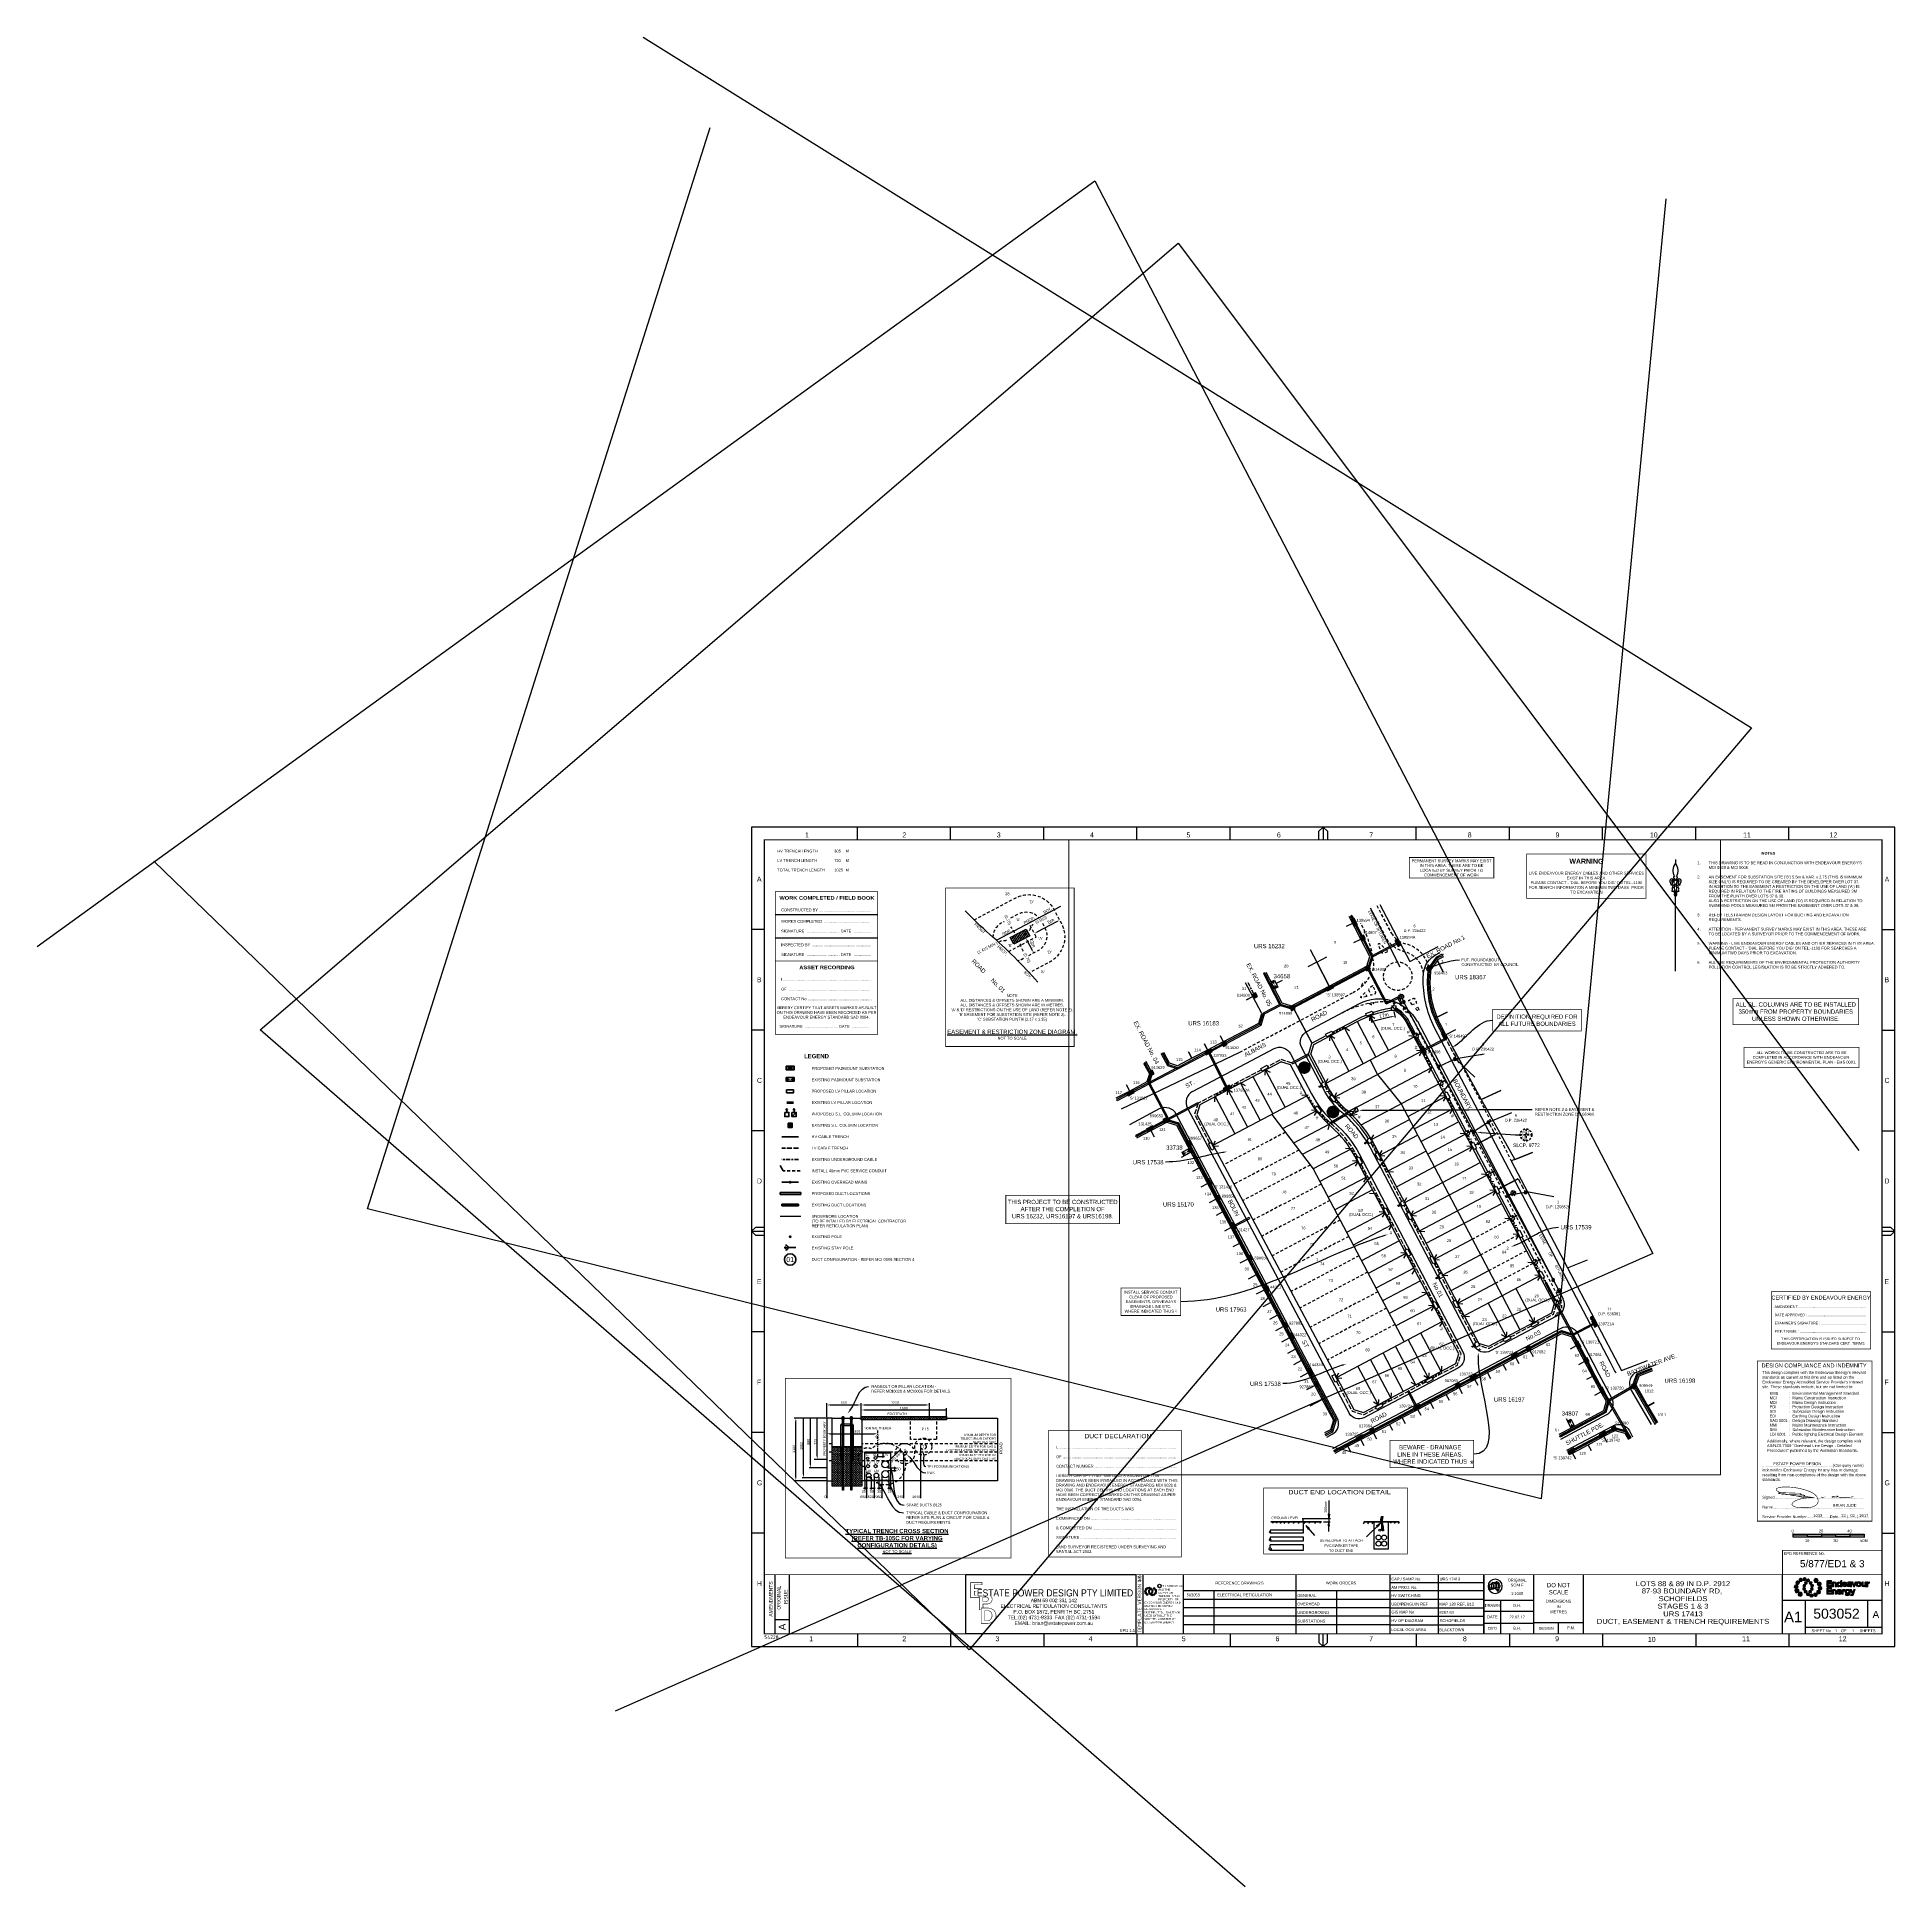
# Paper-space layout 'DUCT' of a CAD drawing. Header units: metres. Extents: x -532 to 775, y -174 to 1126.
# The model-space entities are those that its viewports show. They can reach past a viewport. Long polylines and large blocks are cut down to what shows.
import ezdxf
from ezdxf import colors
from ezdxf.entities.mleader import LeaderData, LeaderLine
from ezdxf.enums import TextEntityAlignment as Align
from ezdxf.math import Vec2, Vec3

# ---------------------------------------------------------------- set-up
doc = ezdxf.new("R2010")
doc.units = ezdxf.units.M
doc.header["$LTSCALE"] = 0.7
for name, pattern in [('Cable Exist UG', [8.2, 4, -1.2, 1.8, -1.2]), ('CHAIN', [6, 3, -1, 1, -1]), ('Dash', [5, 3, -2]), ('IE Trench LV', [6.5, 5, -1.5])]:
    doc.linetypes.add(name, pattern=pattern)
doc.layers.get('0').update_dxf_attribs({"color": 6})
for name, color, linetype in [('_User Miscellaneous1', 3, 'Continuous'), ('_User Miscellaneous11', 7, 'Continuous'), ('_User Miscellaneous12', 7, 'Continuous'), ('_User Miscellaneous3', 11, 'Continuous'), ('_User Miscellaneous4', 7, 'Continuous'), ('_User Miscellaneous6', 7, 'Continuous'), ('_User Miscellaneous7', 150, 'Continuous'), ('_User Miscellaneous8', 7, 'Continuous'), ('_User Miscellaneous9', 8, 'Continuous'), ('Cadastre Developer_SP_NEW', 4, 'Continuous'), ('Cadastre Land Parcels_SP_EXT', 4, 'Continuous'), ('Cadastre Roads_SP_NEW', 8, 'Continuous'), ('Duct_SP_NEW', 2, 'Continuous'), ('Equip_SL_EXT', 7, 'Continuous'), ('Equip_SP_SL_MOD', 70, 'Continuous'), ('Notes', 7, 'Continuous'), ('OH_Details_SP_MISC', 6, 'Continuous'), ('Services_SP_NEW_UG', 2, 'Continuous'), ('Sub_SP_EXT', 7, 'Continuous'), ('Sub_SP_NEW', 2, 'Continuous'), ('SupportsOH_SP_MISC', 7, 'Continuous'), ('SupportsOH_SP_TR_HV_LV_SL_EXT', 7, 'Continuous'), ('SupportsOH_SP_TR_HV_LV_SL_MOD', 70, 'Continuous'), ('SupportsUG_SP_EXT', 7, 'Continuous'), ('SupportsUG_SP_LV_EXT', 7, 'Continuous'), ('SupportsUG_SP_LV_NEW', 2, 'Continuous'), ('SupportsUG_SP_LV_SL_EXT', 7, 'Continuous'), ('SupportsUG_SP_LV_SL_NEW', 2, 'Continuous'), ('Trench_SP_NEW', 2, 'Continuous'), ('UG_Details_SP_MISC', 7, 'Continuous')]:
    doc.layers.add(name, color=color, linetype=linetype)
doc.layers.add('_User Miscellaneous5', color=7, linetype='Continuous', lineweight=35)
for name, color, linetype, plot in [('_User Notes', 7, 'Continuous', False), ('Features_HIDE', 1, 'Continuous', False), ('Viewports', 8, 'Continuous', False)]:
    doc.layers.add(name, color=color, linetype=linetype, plot=plot)
doc.styles.add('ARIAL', font='arial.ttf', dxfattribs={"height": 2})
doc.styles.add('ARIAL 2.5', font='arial.ttf', dxfattribs={"height": 2.5})
doc.styles.add('ARIAL 3.0', font='arial.ttf', dxfattribs={"height": 3})
doc.styles.add('COLUMN_LABEL', font='arial.ttf')
doc.styles.add('dotfont', font='dotfont.shx')
doc.styles.add('iecARIAL', font='arial.ttf', dxfattribs={"height": 2})
doc.styles.add('iecISOCP', font='isocp.shx')
doc.styles.add('IESYMBOL1', font='isocp.shx')
doc.styles.add('POLE_LABEL', font='arial.ttf')
doc.styles.add('SL_LABEL', font='arial.ttf')
doc.styles.add('SLCP_LABEL', font='arial.ttf', dxfattribs={"height": 3.5})
doc.styles.get("Standard").update_dxf_attribs({"font": 'arial.ttf'})
doc.styles.add('style1', font='iso3098b.shx')
doc.styles.add('STYLE2', font='')
doc.styles.get('STYLE2').set_extended_font_data('Arial Black')
doc.linetypes.add('IE Trench HV', pattern='A,8,-2,["/",style1,S=2.5,R=0,X=0.1,Y=-1],-4.5', length=14.5)
doc.dimstyles.new('DIM 1000', dxfattribs={"dimtxt": 2.5, "dimasz": 2.5, "dimexe": 1, "dimexo": 1, "dimgap": 1, "dimtad": 1, "dimdec": 0, "dimzin": 0, "dimdsep": 46, "dimtxsty": 'ARIAL 2.5', "dimcen": 1, "dimclrd": 3, "dimclre": 3, "dimclrt": 7, "dimadec": 0, "dimazin": 0, "dimtfac": 1, "dimtdec": 0, "dimtix": 1, "dimtmove": 0, "dimatfit": 3, "dimfxl": 1, "dimtolj": 1, "dimtzin": 0, "dimarcsym": 0})
pattern_1 = [(0, (-79.7346856315578, 1394.119588365681), (0.635, 0.635), [0.3175, -0.9525000000000001]), (90, (-79.5759356315578, 1393.960838365681), (-0.635, 0.635), [0.3175, -0.9525000000000001])]

# ---------------------------------------------------------------- blocks, each defined once
blk = doc.blocks.new('EE_LOGO_SMALL')
at = {"layer": 'Notes'}
h = blk.add_hatch(color=256, dxfattribs=at)
edge = h.paths.add_edge_path()
edge.add_spline(control_points=[(-8.41181177762337, 1.950717433355749), (-9.159655015449971, 1.992985843215138), (-9.79778267792426, 1.421393898315728), (-9.840848604682833, 0.6748039019294083), (-9.8859652900137, -0.07212788797914982), (-9.31198079395108, -0.7107112742960453), (-8.564365417929366, -0.754232925362885), (-7.81731969723478, -0.7975267143920064), (-7.17919203476049, -0.2266183556057513), (-7.135214659851044, 0.5216806060634553), (-7.094313422217965, 1.267587016802281), (-7.664766056695953, 1.908221161458641), (-8.41181177762337, 1.950717433355749)], knot_values=[0, 0, 0, 0, 1, 1, 1, 2, 2, 2, 3, 3, 3, 4, 4, 4, 4], degree=3, periodic=0)
h = blk.add_hatch(color=256, dxfattribs=at)
edge = h.paths.add_edge_path()
edge.add_spline(control_points=[(-6.806067932862788, 4.468479120638222), (-7.417763597797602, 4.8243996379897), (-8.208672762615606, 4.618412347510457), (-8.565846521174535, 4.003868407104164), (-8.922792417695746, 3.389096604660153), (-8.715665817027912, 2.602516818791628), (-8.103286565979943, 2.245115198194981), (-7.488856556592509, 1.885662818793207), (-6.700339943170547, 2.094384454190731), (-6.342482598498464, 2.707789084408432), (-5.982574495486915, 3.321307645644993), (-6.190612544305623, 4.109938189852983), (-6.806067932862788, 4.468479120638222)], knot_values=[0, 0, 0, 0, 1, 1, 1, 2, 2, 2, 3, 3, 3, 4, 4, 4, 4], degree=3, periodic=0)
h = blk.add_hatch(color=256, dxfattribs=at)
edge = h.paths.add_edge_path()
edge.add_spline(control_points=[(-4.192490254994482, 5.88726215576753), (-4.555588426766917, 6.455094376578927), (-5.315166560001671, 6.62040829192847), (-5.881289815530181, 6.255031499546021), (-6.448552381480113, 5.889085052069277), (-6.611018020892516, 5.133722366765141), (-6.249059159308672, 4.563269732054323), (-5.880264436360449, 3.996690752450377), (-5.125015681842342, 3.832971871830523), (-4.558094909181818, 4.199146181344986), (-3.990376619389281, 4.562927938997746), (-3.82346767000854, 5.320797107182443), (-4.192490254994482, 5.88726215576753)], knot_values=[0, 0, 0, 0, 1, 1, 1, 2, 2, 2, 3, 3, 3, 4, 4, 4, 4], degree=3, periodic=0)
h = blk.add_hatch(color=256, dxfattribs=at)
edge = h.paths.add_edge_path()
edge.add_spline(control_points=[(-2.503234970150515, 2.070686801336706), (-3.015354920644313, 2.180516307707876), (-3.517562872031704, 1.856610408052802), (-3.627848102711141, 1.346199423074722), (-3.738133333390579, 0.8363580931909382), (-3.413429916603491, 0.3314157971180975), (-2.905069689964876, 0.2209027041681111), (-2.393633325584233, 0.1091363704763353), (-1.8890328228008, 0.4344094423577189), (-1.780114764347672, 0.9453900824300945), (-1.669487740611658, 1.455117481295019), (-1.994077226379886, 1.96005977736786), (-2.503234970150515, 2.070686801336706)], knot_values=[0, 0, 0, 0, 1, 1, 1, 2, 2, 2, 3, 3, 3, 4, 4, 4, 4], degree=3, periodic=0)
h = blk.add_hatch(color=256, dxfattribs=at)
edge = h.paths.add_edge_path()
edge.add_spline(control_points=[(-1.347290806239471, 5.878717328887433), (-1.413370799738914, 6.517528577707708), (-1.982570193009451, 6.982481084298342), (-2.619900338118896, 6.91754040075466), (-3.259736965876073, 6.853283303789794), (-3.724689472699538, 6.28362818621099), (-3.659065203042701, 5.646753765176982), (-3.595491691958159, 5.00771465478465), (-3.026178367901593, 4.541736769024283), (-2.387481050333008, 4.606107797008008), (-1.745593664236367, 4.670706687495112), (-1.281666536815464, 5.239564287476242), (-1.347290806239471, 5.878717328887433)], knot_values=[0, 0, 0, 0, 1, 1, 1, 2, 2, 2, 3, 3, 3, 4, 4, 4, 4], degree=3, periodic=0)
h = blk.add_hatch(color=256, dxfattribs=at)
edge = h.paths.add_edge_path()
edge.add_spline(control_points=[(1.013018206693232, 4.874187495093793), (1.013018206693232, 4.274112794548273), (0.5266466676257551, 3.787627324461937), (-0.07342803291976452, 3.787627324461937), (-0.6735027334652841, 3.787627324461937), (-1.159760341513902, 4.274112794548273), (-1.159760341513902, 4.874187495093793), (-1.159760341513902, 5.474262195639312), (-0.6735027334652841, 5.960633734706789), (-0.07342803291976452, 5.960633734706789), (0.5266466676257551, 5.960633734706789), (1.013018206693232, 5.474262195639312), (1.013018206693232, 4.874187495093793)], knot_values=[0, 0, 0, 0, 1, 1, 1, 2, 2, 2, 3, 3, 3, 4, 4, 4, 4], degree=3, periodic=0)
edge = h.paths.add_edge_path()
edge.add_spline(control_points=[(-1.36232970142737, 3.983132960740477), (-1.874677513726056, 4.093076398596168), (-2.376771534094587, 3.768828705884516), (-2.487056764774024, 3.258417720440775), (-2.597341995453462, 2.748918183613569), (-2.272752509685233, 2.244089819025248), (-1.764506214065477, 2.133348864037544), (-1.252728056861088, 2.021582529880106), (-0.7481275538448244, 2.346627739723772), (-0.6388677023351192, 2.857608380261809), (-0.5288103336934, 3.367677572183311), (-0.8533998194616288, 3.872619868256152), (-1.36232970142737, 3.983132960740477)], knot_values=[0, 0, 0, 0, 1, 1, 1, 2, 2, 2, 3, 3, 3, 4, 4, 4, 4], degree=3, periodic=0)
h = blk.add_hatch(color=256, dxfattribs=at)
edge = h.paths.add_edge_path()
edge.add_spline(control_points=[(1.013132137712091, 4.874187495093793), (1.01324606873095, 4.273998863529414), (0.5266466676257551, 3.787627324461937), (-0.07342803291976452, 3.787627324461937), (-0.6735027334652841, 3.787627324461937), (-1.159760341513902, 4.274112794548273), (-1.159874272532761, 4.874187495093793), (-1.159760341513902, 5.474148264620453), (-0.673388802446425, 5.960633734706789), (-0.07342803291976452, 5.960633734706789), (0.5266466676257551, 5.960633734706789), (1.01324606873095, 5.474262195639312), (1.013132137712091, 4.874187495093793)], knot_values=[0, 0, 0, 0, 1, 1, 1, 2, 2, 2, 3, 3, 3, 4, 4, 4, 4], degree=3, periodic=0)
edge = h.paths.add_edge_path(flags=16)
edge.add_spline(control_points=[(1.013018206693232, 4.874187495093793), (1.013018206693232, 4.274112794548273), (0.5266466676257551, 3.787627324461937), (-0.07342803291976452, 3.787627324461937), (-0.6735027334652841, 3.787627324461937), (-1.159760341513902, 4.274112794548273), (-1.159760341513902, 4.874187495093793), (-1.159760341513902, 5.474262195639312), (-0.6735027334652841, 5.960633734706789), (-0.07342803291976452, 5.960633734706789), (0.5266466676257551, 5.960633734706789), (1.013018206693232, 5.474262195639312), (1.013018206693232, 4.874187495093793)], knot_values=[0, 0, 0, 0, 1, 1, 1, 2, 2, 2, 3, 3, 3, 4, 4, 4, 4], degree=3, periodic=0)
h = blk.add_hatch(color=256, dxfattribs=at)
edge = h.paths.add_edge_path()
edge.add_spline(control_points=[(2.334048423683271, 2.374654771760106), (2.766530588734895, 2.760425216984004), (2.804697481449693, 3.423161980696023), (2.417559863766655, 3.854163042269647), (2.033042659750208, 4.287556655704975), (1.370761620346457, 4.324470307212323), (0.9381655242759734, 3.938244137447327), (0.505455497186631, 3.554068726487458), (0.469225431792438, 2.889736928511411), (0.8545401529408991, 2.459761246107519), (1.239399150246754, 2.026937288232148), (1.90111053455621, 1.989567912183702), (2.334048423683271, 2.374654771760106)], knot_values=[0, 0, 0, 0, 1, 1, 1, 2, 2, 2, 3, 3, 3, 4, 4, 4, 4], degree=3, periodic=0)
edge = h.paths.add_edge_path()
edge.add_spline(control_points=[(1.013018206693232, 4.874187495093793), (1.013018206693232, 4.274112794548273), (0.5266466676257551, 3.787627324461937), (-0.07342803291976452, 3.787627324461937), (-0.6735027334652841, 3.787627324461937), (-1.159760341513902, 4.274112794548273), (-1.159760341513902, 4.874187495093793), (-1.159760341513902, 5.474262195639312), (-0.6735027334652841, 5.960633734706789), (-0.07342803291976452, 5.960633734706789), (0.5266466676257551, 5.960633734706789), (1.013018206693232, 5.474262195639312), (1.013018206693232, 4.874187495093793)], knot_values=[0, 0, 0, 0, 1, 1, 1, 2, 2, 2, 3, 3, 3, 4, 4, 4, 4], degree=3, periodic=0)
h = blk.add_hatch(color=256, dxfattribs=at)
edge = h.paths.add_edge_path()
edge.add_spline(control_points=[(2.984594567446038, 0.1933313966728747), (3.516424585133791, 0.3333526244387031), (3.833152830135077, 0.8782847095280886), (3.693245533388108, 1.409772933926433), (3.553452167659998, 1.943197985645384), (3.006013599922881, 2.259470507036895), (2.475892547750846, 2.119107486214489), (1.947822254151106, 1.978972327429801), (1.628929319558665, 1.434268103912473), (1.767127651022747, 0.903577396646142), (1.908402119996026, 0.3708359310403466), (2.452650618972257, 0.05353803094476461), (2.984594567446038, 0.1933313966728747)], knot_values=[0, 0, 0, 0, 1, 1, 1, 2, 2, 2, 3, 3, 3, 4, 4, 4, 4], degree=3, periodic=0)
h = blk.add_hatch(color=256, dxfattribs=at)
edge = h.paths.add_edge_path()
edge.add_spline(control_points=[(6.99302976578474, 4.874073564074934), (6.99302976578474, 4.039984541479498), (6.316849141614512, 3.363803917076439), (5.482760118786246, 3.363917848560959), (4.648557165171951, 3.363803917076439), (3.972376540768892, 4.039984541479498), (3.972490472020581, 4.874187495093793), (3.972490472020581, 5.70816258713603), (4.64867109619081, 6.384343211073428), (5.482760118786246, 6.384343211073428), (6.316849141614512, 6.384457142092288), (6.99302976578474, 5.70816258713603), (6.99302976578474, 4.874073564074934)], knot_values=[0, 0, 0, 0, 1, 1, 1, 2, 2, 2, 3, 3, 3, 4, 4, 4, 4], degree=3, periodic=0)
h = blk.add_hatch(color=256, dxfattribs=at)
edge = h.paths.add_edge_path()
edge.add_spline(control_points=[(8.373531976947561, 1.141921097878367), (9.095626803580672, 1.458991136401892), (9.423862082185224, 2.301397123374045), (9.105994526762515, 3.020871536806226), (8.78903841949068, 3.740687742829323), (7.947202087147161, 4.06960660777986), (7.226816225796938, 3.750827603973448), (6.505974640371278, 3.43432722100988), (6.178992603207007, 2.592376957647502), (6.494125813944265, 1.872446820139885), (6.811765507329255, 1.150693786796182), (7.653260046616197, 0.8231420940719545), (8.373531976947561, 1.141921097878367)], knot_values=[0, 0, 0, 0, 1, 1, 1, 2, 2, 2, 3, 3, 3, 4, 4, 4, 4], degree=3, periodic=0)
h = blk.add_hatch(color=256, dxfattribs=at)
edge = h.paths.add_edge_path()
edge.add_spline(control_points=[(8.26506964256987, -1.907670606859028), (9.01302681164816, -1.949825085699558), (9.65104054287076, -1.378347071819007), (9.694106469862163, -0.6316431444138288), (9.7392231549602, 0.115060783457011), (9.165238658897579, 0.7536441697739065), (8.417623282875866, 0.7972797518596053), (7.670691493200138, 0.8406874719075859), (7.03244989993982, 0.2696651825681329), (6.988586455816403, -0.4785198485478759), (6.947685218416154, -1.224540190305561), (7.518137852894142, -1.865060403943062), (8.26506964256987, -1.907670606859028)], knot_values=[0, 0, 0, 0, 1, 1, 1, 2, 2, 2, 3, 3, 3, 4, 4, 4, 4], degree=3, periodic=0)
h = blk.add_hatch(color=256, dxfattribs=at)
edge = h.paths.add_edge_path()
edge.add_spline(control_points=[(-8.52027411176823, -1.098988202400506), (-9.242368938634172, -1.41594430943951), (-9.570604217005894, -2.258350296877325), (-9.252736661583185, -2.977938641328365), (-8.93578055431135, -3.697526985313743), (-8.094058153219521, -4.02655978128314), (-7.373444429831579, -3.707780777476728), (-6.652830706443638, -3.39128039451316), (-6.325734738027677, -2.549330131150782), (-6.640867948997766, -1.829513924662024), (-6.958507642382756, -1.107646960299462), (-7.799888250650838, -0.779981336556375), (-8.52027411176823, -1.098988202400506)], knot_values=[0, 0, 0, 0, 1, 1, 1, 2, 2, 2, 3, 3, 3, 4, 4, 4, 4], degree=3, periodic=0)
h = blk.add_hatch(color=256, dxfattribs=at)
edge = h.paths.add_edge_path()
edge.add_spline(control_points=[(-7.13977190060541, -4.831140668597072), (-7.13977190060541, -3.996937714982778), (-6.463591276435181, -3.320643159560859), (-5.629502253839746, -3.320643159560859), (-4.79541323101148, -3.320643159560859), (-4.119232606841251, -3.996937714982778), (-4.119232606841251, -4.831140668597072), (-4.119232606841251, -5.665115760173649), (-4.795527162030339, -6.341182453557849), (-5.629502253839746, -6.341182453557849), (-6.463591276435181, -6.341182453557849), (-7.13977190060541, -5.665115760173649), (-7.13977190060541, -4.831140668597072)], knot_values=[0, 0, 0, 0, 1, 1, 1, 2, 2, 2, 3, 3, 3, 4, 4, 4, 4], degree=3, periodic=0)
h = blk.add_hatch(color=256, dxfattribs=at)
edge = h.paths.add_edge_path()
edge.add_spline(control_points=[(-3.13122277148068, -0.1502845701761544), (-3.663052788935602, -0.2903057979419827), (-3.979894965188578, -0.8353518140502274), (-3.839987668441609, -1.366726107429713), (-3.700080371461809, -1.900151159148663), (-3.152755734976381, -2.216423680540174), (-2.622520751785487, -2.076060659717768), (-2.094564388971776, -1.935697638429701), (-1.775785385398194, -1.391335208434612), (-1.913755854824558, -0.8606445011682808), (-2.055144255049527, -0.3279030355624855), (-2.599278823006898, -0.0104912044480443), (-3.13122277148068, -0.1502845701761544)], knot_values=[0, 0, 0, 0, 1, 1, 1, 2, 2, 2, 3, 3, 3, 4, 4, 4, 4], degree=3, periodic=0)
h = blk.add_hatch(color=256, dxfattribs=at)
edge = h.paths.add_edge_path()
edge.add_spline(control_points=[(-2.480790558503941, -2.331494014244527), (-2.913272723555565, -2.717264459468424), (-2.951439616503194, -3.379887292161584), (-2.564415929839015, -3.811002284754068), (-2.179784794570878, -4.244395897723734), (-1.517617686185986, -4.281309549696743), (-1.084907659329474, -3.895083379931748), (-0.6521976322401315, -3.510907968971878), (-0.6158536355942488, -2.846690102014691), (-1.001168356975541, -2.41648655757308), (-1.386027354281396, -1.983776530716568), (-2.047966600395739, -1.946407154668123), (-2.480790558503941, -2.331494014244527)], knot_values=[0, 0, 0, 0, 1, 1, 1, 2, 2, 2, 3, 3, 3, 4, 4, 4, 4], degree=3, periodic=0)
h = blk.add_hatch(color=256, dxfattribs=at)
edge = h.paths.add_edge_path()
edge.add_spline(control_points=[(-1.159874272532761, -4.831140668597072), (-1.159874272532761, -4.230952037032694), (-0.6735027334652841, -3.744466566946357), (-0.07331410190090537, -3.744466566946357), (0.5267605986446142, -3.744466566946357), (1.013018206693232, -4.230952037032694), (1.013132137712091, -4.831140668597072), (1.013018206693232, -5.431101438123733), (0.5266466676257551, -5.917586908210069), (-0.07331410190090537, -5.917586908210069), (-0.6735027334652841, -5.917586908210069), (-1.159874272532761, -5.431101438123733), (-1.159874272532761, -4.831140668597072)], knot_values=[0, 0, 0, 0, 1, 1, 1, 2, 2, 2, 3, 3, 3, 4, 4, 4, 4], degree=3, periodic=0)
h = blk.add_hatch(color=256, dxfattribs=at)
edge = h.paths.add_edge_path()
edge.add_spline(control_points=[(1.215473635355011, -3.939972203224897), (1.727935378905386, -4.050029572099447), (2.230143330292776, -3.725781879387796), (2.340428560972214, -3.215370893944055), (2.450599860632792, -2.705871357116848), (2.126010374864563, -2.201156923081726), (1.617764079244807, -2.090188106521964), (1.106099852826446, -1.978535703383386), (0.6013854190241545, -2.303466982208192), (0.4922394985333085, -2.814561553765088), (0.3820681988727301, -3.324516814667732), (0.7066576846409589, -3.829686972778291), (1.215473635355011, -3.939972203224897)], knot_values=[0, 0, 0, 0, 1, 1, 1, 2, 2, 2, 3, 3, 3, 4, 4, 4, 4], degree=3, periodic=0)
h = blk.add_hatch(color=256, dxfattribs=at)
edge = h.paths.add_edge_path()
edge.add_spline(control_points=[(1.20054867118597, -5.835556571371853), (1.266628664918244, -6.474481751210988), (1.83594198897481, -6.939320326782763), (2.473272134317085, -6.874607505276799), (3.112994831055403, -6.810122546274215), (3.577947337646037, -6.24046742869541), (3.51243699924089, -5.603593007661402), (3.448749557137489, -4.964667828287929), (2.879550163866952, -4.498462080024183), (2.240738915512338, -4.562947039492428), (1.598965460201725, -4.627431998960674), (1.134924401761964, -5.19663139199838), (1.20054867118597, -5.835556571371853)], knot_values=[0, 0, 0, 0, 1, 1, 1, 2, 2, 2, 3, 3, 3, 4, 4, 4, 4], degree=3, periodic=0)
h = blk.add_hatch(color=256, dxfattribs=at)
edge = h.paths.add_edge_path()
edge.add_spline(control_points=[(2.356378904310986, -2.027526043355465), (2.868726716609672, -2.137583412230015), (3.370820736978203, -1.813563581556082), (3.481105967657641, -1.303152596578002), (3.591391198569909, -0.7934251977130771), (3.26668778154999, -0.2884829016402364), (2.758327554911375, -0.1779698086902499), (2.246891190763563, -0.06597561296075583), (1.7422906877473, -0.3912486848421395), (1.633372629294172, -0.9023432559333742), (1.522745605558157, -1.412070654798299), (1.847335091326386, -1.91701295087114), (2.356378904310986, -2.027526043355465)], knot_values=[0, 0, 0, 0, 1, 1, 1, 2, 2, 2, 3, 3, 3, 4, 4, 4, 4], degree=3, periodic=0)
h = blk.add_hatch(color=256, dxfattribs=at)
edge = h.paths.add_edge_path()
edge.add_spline(control_points=[(4.045748119940981, -5.84421532927081), (4.408732360694557, -6.412047550082207), (5.168424425181001, -6.577247533947229), (5.734547680709511, -6.211984673049301), (6.301810246426612, -5.846038225572556), (6.464389816857874, -5.090675540268421), (6.102317024255171, -4.520336836576462), (5.733522301539779, -3.953643925953656), (4.978273547021672, -3.789811114314944), (4.411466705380008, -4.156213285867125), (3.84363448433578, -4.519881112501025), (3.67672553495504, -5.277750280685723), (4.045748119940981, -5.84421532927081)], knot_values=[0, 0, 0, 0, 1, 1, 1, 2, 2, 2, 3, 3, 3, 4, 4, 4, 4], degree=3, periodic=0)
h = blk.add_hatch(color=256, dxfattribs=at)
edge = h.paths.add_edge_path()
edge.add_spline(control_points=[(6.659325798042119, -4.425318363122642), (7.271021462976933, -4.78123888047412), (8.061930627794936, -4.575479452032596), (8.418990455335006, -3.960935511626303), (8.776164213893935, -3.346163709182292), (8.5690376132261, -2.559356060810387), (7.956544431159273, -2.20206837169826), (7.342114421539009, -1.842502061277628), (6.553825670387596, -2.05122369620949), (6.195740463677794, -2.664628326892853), (5.835946291452274, -3.278260819148272), (6.043870409252122, -4.066891363356262), (6.659325798042119, -4.425318363122642)], knot_values=[0, 0, 0, 0, 1, 1, 1, 2, 2, 2, 3, 3, 3, 4, 4, 4, 4], degree=3, periodic=0)
at = {"layer": 'Notes', "lineweight": 0}
for points in [[(1.846537574194372, 2.127880174666643), (1.846537574194372, 2.127880174666643)], [(-1.993165778229013, -2.084719417151064), (-1.993165778229013, -2.084719417151064)]]:
    blk.add_lwpolyline(points, dxfattribs=at)
for points in [[(-8.41181177762337, 1.950717433355749), (-9.159655015449971, 1.992985843215138), (-9.79778267792426, 1.421393898315728), (-9.840848604682833, 0.6748039019294083), (-9.8859652900137, -0.07212788797914982), (-9.31198079395108, -0.7107112742960453), (-8.564365417929366, -0.754232925362885), (-7.81731969723478, -0.7975267143920064), (-7.17919203476049, -0.2266183556057513), (-7.135214659851044, 0.5216806060634553), (-7.094313422217965, 1.267587016802281), (-7.664766056695953, 1.908221161458641), (-8.41181177762337, 1.950717433355749)], [(-6.806067932862788, 4.468479120638222), (-7.417763597797602, 4.8243996379897), (-8.208672762615606, 4.618412347510457), (-8.565846521174535, 4.003868407104164), (-8.922792417695746, 3.389096604660153), (-8.715665817027912, 2.602516818791628), (-8.103286565979943, 2.245115198194981), (-7.488856556592509, 1.885662818793207), (-6.700339943170547, 2.094384454190731), (-6.342482598498464, 2.707789084408432), (-5.982574495486915, 3.321307645644993), (-6.190612544305623, 4.109938189852983), (-6.806067932862788, 4.468479120638222)], [(-4.192490254994482, 5.88726215576753), (-4.555588426766917, 6.455094376578927), (-5.315166560001671, 6.62040829192847), (-5.881289815530181, 6.255031499546021), (-6.448552381480113, 5.889085052069277), (-6.611018020892516, 5.133722366765141), (-6.249059159308672, 4.563269732054323), (-5.880264436360449, 3.996690752450377), (-5.125015681842342, 3.832971871830523), (-4.558094909181818, 4.199146181344986), (-3.990376619389281, 4.562927938997746), (-3.82346767000854, 5.320797107182443), (-4.192490254994482, 5.88726215576753)], [(-2.503234970150515, 2.070686801336706), (-3.015354920644313, 2.180516307707876), (-3.517562872031704, 1.856610408052802), (-3.627848102711141, 1.346199423074722), (-3.738133333390579, 0.8363580931909382), (-3.413429916603491, 0.3314157971180975), (-2.905069689964876, 0.2209027041681111), (-2.393633325584233, 0.1091363704763353), (-1.8890328228008, 0.4344094423577189), (-1.780114764347672, 0.9453900824300945), (-1.669487740611658, 1.455117481295019), (-1.994077226379886, 1.96005977736786), (-2.503234970150515, 2.070686801336706)], [(-1.347290806239471, 5.878717328887433), (-1.413370799738914, 6.517528577707708), (-1.982570193009451, 6.982481084298342), (-2.619900338118896, 6.91754040075466), (-3.259736965876073, 6.853283303789794), (-3.724689472699538, 6.28362818621099), (-3.659065203042701, 5.646753765176982), (-3.595491691958159, 5.00771465478465), (-3.026178367901593, 4.541736769024283), (-2.387481050333008, 4.606107797008008), (-1.745593664236367, 4.670706687495112), (-1.281666536815464, 5.239564287476242), (-1.347290806239471, 5.878717328887433)], [(-1.36232970142737, 3.983132960740477), (-1.874677513726056, 4.093076398596168), (-2.376771534094587, 3.768828705884516), (-2.487056764774024, 3.258417720440775), (-2.597341995453462, 2.748918183613569), (-2.272752509685233, 2.244089819025248), (-1.764506214065477, 2.133348864037544), (-1.252728056861088, 2.021582529880106), (-0.7481275538448244, 2.346627739723772), (-0.6388677023351192, 2.857608380261809), (-0.5288103336934, 3.367677572183311), (-0.8533998194616288, 3.872619868256152), (-1.36232970142737, 3.983132960740477)], [(1.013132137712091, 4.874187495093793), (1.01324606873095, 4.273998863529414), (0.5266466676257551, 3.787627324461937), (-0.07342803291976452, 3.787627324461937), (-0.6735027334652841, 3.787627324461937), (-1.159760341513902, 4.274112794548273), (-1.159874272532761, 4.874187495093793), (-1.159760341513902, 5.474148264620453), (-0.673388802446425, 5.960633734706789), (-0.07342803291976452, 5.960633734706789), (0.5266466676257551, 5.960633734706789), (1.01324606873095, 5.474262195639312), (1.013132137712091, 4.874187495093793)], [(1.013018206693232, 4.874187495093793), (1.013018206693232, 4.274112794548273), (0.5266466676257551, 3.787627324461937), (-0.07342803291976452, 3.787627324461937), (-0.6735027334652841, 3.787627324461937), (-1.159760341513902, 4.274112794548273), (-1.159760341513902, 4.874187495093793), (-1.159760341513902, 5.474262195639312), (-0.6735027334652841, 5.960633734706789), (-0.07342803291976452, 5.960633734706789), (0.5266466676257551, 5.960633734706789), (1.013018206693232, 5.474262195639312), (1.013018206693232, 4.874187495093793)], [(2.334048423683271, 2.374654771760106), (2.766530588734895, 2.760425216984004), (2.804697481449693, 3.423161980696023), (2.417559863766655, 3.854163042269647), (2.033042659750208, 4.287556655704975), (1.370761620346457, 4.324470307212323), (0.9381655242759734, 3.938244137447327), (0.505455497186631, 3.554068726487458), (0.469225431792438, 2.889736928511411), (0.8545401529408991, 2.459761246107519), (1.239399150246754, 2.026937288232148), (1.90111053455621, 1.989567912183702), (2.334048423683271, 2.374654771760106)], [(2.984594567446038, 0.1933313966728747), (3.516424585133791, 0.3333526244387031), (3.833152830135077, 0.8782847095280886), (3.693245533388108, 1.409772933926433), (3.553452167659998, 1.943197985645384), (3.006013599922881, 2.259470507036895), (2.475892547750846, 2.119107486214489), (1.947822254151106, 1.978972327429801), (1.628929319558665, 1.434268103912473), (1.767127651022747, 0.903577396646142), (1.908402119996026, 0.3708359310403466), (2.452650618972257, 0.05353803094476461), (2.984594567446038, 0.1933313966728747)], [(6.99302976578474, 4.874073564074934), (6.99302976578474, 4.039984541479498), (6.316849141614512, 3.363803917076439), (5.482760118786246, 3.363917848560959), (4.648557165171951, 3.363803917076439), (3.972376540768892, 4.039984541479498), (3.972490472020581, 4.874187495093793), (3.972490472020581, 5.70816258713603), (4.64867109619081, 6.384343211073428), (5.482760118786246, 6.384343211073428), (6.316849141614512, 6.384457142092288), (6.99302976578474, 5.70816258713603), (6.99302976578474, 4.874073564074934)], [(8.373531976947561, 1.141921097878367), (9.095626803580672, 1.458991136401892), (9.423862082185224, 2.301397123374045), (9.105994526762515, 3.020871536806226), (8.78903841949068, 3.740687742829323), (7.947202087147161, 4.06960660777986), (7.226816225796938, 3.750827603973448), (6.505974640371278, 3.43432722100988), (6.178992603207007, 2.592376957647502), (6.494125813944265, 1.872446820139885), (6.811765507329255, 1.150693786796182), (7.653260046616197, 0.8231420940719545), (8.373531976947561, 1.141921097878367)], [(8.26506964256987, -1.907670606859028), (9.01302681164816, -1.949825085699558), (9.65104054287076, -1.378347071819007), (9.694106469862163, -0.6316431444138288), (9.7392231549602, 0.115060783457011), (9.165238658897579, 0.7536441697739065), (8.417623282875866, 0.7972797518596053), (7.670691493200138, 0.8406874719075859), (7.03244989993982, 0.2696651825681329), (6.988586455816403, -0.4785198485478759), (6.947685218416154, -1.224540190305561), (7.518137852894142, -1.865060403943062), (8.26506964256987, -1.907670606859028)], [(-8.52027411176823, -1.098988202400506), (-9.242368938634172, -1.41594430943951), (-9.570604217005894, -2.258350296877325), (-9.252736661583185, -2.977938641328365), (-8.93578055431135, -3.697526985313743), (-8.094058153219521, -4.02655978128314), (-7.373444429831579, -3.707780777476728), (-6.652830706443638, -3.39128039451316), (-6.325734738027677, -2.549330131150782), (-6.640867948997766, -1.829513924662024), (-6.958507642382756, -1.107646960299462), (-7.799888250650838, -0.779981336556375), (-8.52027411176823, -1.098988202400506)], [(-7.13977190060541, -4.831140668597072), (-7.13977190060541, -3.996937714982778), (-6.463591276435181, -3.320643159560859), (-5.629502253839746, -3.320643159560859), (-4.79541323101148, -3.320643159560859), (-4.119232606841251, -3.996937714982778), (-4.119232606841251, -4.831140668597072), (-4.119232606841251, -5.665115760173649), (-4.795527162030339, -6.341182453557849), (-5.629502253839746, -6.341182453557849), (-6.463591276435181, -6.341182453557849), (-7.13977190060541, -5.665115760173649), (-7.13977190060541, -4.831140668597072)], [(-3.13122277148068, -0.1502845701761544), (-3.663052788935602, -0.2903057979419827), (-3.979894965188578, -0.8353518140502274), (-3.839987668441609, -1.366726107429713), (-3.700080371461809, -1.900151159148663), (-3.152755734976381, -2.216423680540174), (-2.622520751785487, -2.076060659717768), (-2.094564388971776, -1.935697638429701), (-1.775785385398194, -1.391335208434612), (-1.913755854824558, -0.8606445011682808), (-2.055144255049527, -0.3279030355624855), (-2.599278823006898, -0.0104912044480443), (-3.13122277148068, -0.1502845701761544)], [(-2.480790558503941, -2.331494014244527), (-2.913272723555565, -2.717264459468424), (-2.951439616503194, -3.379887292161584), (-2.564415929839015, -3.811002284754068), (-2.179784794570878, -4.244395897723734), (-1.517617686185986, -4.281309549696743), (-1.084907659329474, -3.895083379931748), (-0.6521976322401315, -3.510907968971878), (-0.6158536355942488, -2.846690102014691), (-1.001168356975541, -2.41648655757308), (-1.386027354281396, -1.983776530716568), (-2.047966600395739, -1.946407154668123), (-2.480790558503941, -2.331494014244527)], [(-1.159874272532761, -4.831140668597072), (-1.159874272532761, -4.230952037032694), (-0.6735027334652841, -3.744466566946357), (-0.07331410190090537, -3.744466566946357), (0.5267605986446142, -3.744466566946357), (1.013018206693232, -4.230952037032694), (1.013132137712091, -4.831140668597072), (1.013018206693232, -5.431101438123733), (0.5266466676257551, -5.917586908210069), (-0.07331410190090537, -5.917586908210069), (-0.6735027334652841, -5.917586908210069), (-1.159874272532761, -5.431101438123733), (-1.159874272532761, -4.831140668597072)], [(1.215473635355011, -3.939972203224897), (1.727935378905386, -4.050029572099447), (2.230143330292776, -3.725781879387796), (2.340428560972214, -3.215370893944055), (2.450599860632792, -2.705871357116848), (2.126010374864563, -2.201156923081726), (1.617764079244807, -2.090188106521964), (1.106099852826446, -1.978535703383386), (0.6013854190241545, -2.303466982208192), (0.4922394985333085, -2.814561553765088), (0.3820681988727301, -3.324516814667732), (0.7066576846409589, -3.829686972778291), (1.215473635355011, -3.939972203224897)], [(1.20054867118597, -5.835556571371853), (1.266628664918244, -6.474481751210988), (1.83594198897481, -6.939320326782763), (2.473272134317085, -6.874607505276799), (3.112994831055403, -6.810122546274215), (3.577947337646037, -6.24046742869541), (3.51243699924089, -5.603593007661402), (3.448749557137489, -4.964667828287929), (2.879550163866952, -4.498462080024183), (2.240738915512338, -4.562947039492428), (1.598965460201725, -4.627431998960674), (1.134924401761964, -5.19663139199838), (1.20054867118597, -5.835556571371853)], [(2.356378904310986, -2.027526043355465), (2.868726716609672, -2.137583412230015), (3.370820736978203, -1.813563581556082), (3.481105967657641, -1.303152596578002), (3.591391198569909, -0.7934251977130771), (3.26668778154999, -0.2884829016402364), (2.758327554911375, -0.1779698086902499), (2.246891190763563, -0.06597561296075583), (1.7422906877473, -0.3912486848421395), (1.633372629294172, -0.9023432559333742), (1.522745605558157, -1.412070654798299), (1.847335091326386, -1.91701295087114), (2.356378904310986, -2.027526043355465)], [(4.045748119940981, -5.84421532927081), (4.408732360694557, -6.412047550082207), (5.168424425181001, -6.577247533947229), (5.734547680709511, -6.211984673049301), (6.301810246426612, -5.846038225572556), (6.464389816857874, -5.090675540268421), (6.102317024255171, -4.520336836576462), (5.733522301539779, -3.953643925953656), (4.978273547021672, -3.789811114314944), (4.411466705380008, -4.156213285867125), (3.84363448433578, -4.519881112501025), (3.67672553495504, -5.277750280685723), (4.045748119940981, -5.84421532927081)], [(6.659325798042119, -4.425318363122642), (7.271021462976933, -4.78123888047412), (8.061930627794936, -4.575479452032596), (8.418990455335006, -3.960935511626303), (8.776164213893935, -3.346163709182292), (8.5690376132261, -2.559356060810387), (7.956544431159273, -2.20206837169826), (7.342114421539009, -1.842502061277628), (6.553825670387596, -2.05122369620949), (6.195740463677794, -2.664628326892853), (5.835946291452274, -3.278260819148272), (6.043870409252122, -4.066891363356262), (6.659325798042119, -4.425318363122642)]]:
    blk.add_open_spline(points, degree=3, knots=[0, 0, 0, 0, 1, 1, 1, 2, 2, 2, 3, 3, 3, 4, 4, 4, 4], dxfattribs=at)
blk = doc.blocks.new('EE_COPYRIGHT_A1')
at = {"layer": 'Notes'}
blk.add_circle((9.531258317365713, -0.8152678524421119), 1.148226890478269, dxfattribs=at)
at = {"xscale": 0.4, "yscale": 0.4, "zscale": 0.4}
blk.add_blockref('EE_LOGO_SMALL', (3.956565100699663, -4.293400899507105), dxfattribs=at)
at = {"layer": 'Notes', "insert": (0, 0), "char_height": 1.25, "width": 24.12080514119896, "attachment_point": 1, "style": 'ARIAL'}
blk.add_mtext('\\pt8.75;               ^I{\\H1.2x;C } THIS DRAWING\\P\\pi-8.75,l8.75,t8.75,20;       ^IAND THE ^I\\P\\pi0,t8.75;COPYRIGHT\\P\\pi-8.75,t1.25,8.75;^I^ITHEREIN IS THE PROPERTY  OF \\P\\pi0,l0,t1.25;ENDEAVOUR ENERGY AND MAY NOT BE COPIED, REPRODUCED, DISTRIBUTED, LOANED OR USED WITHOUT THE WRITTEN CONSENT OF ENDEAVOUR ENERGY', dxfattribs=at)
blk = doc.blocks.new('A1_FRAME_TITLE')
at = {"layer": '_User Miscellaneous1'}
h = blk.add_hatch(color=256, dxfattribs=at)
edge = h.paths.add_edge_path()
edge.add_spline(control_points=[(714.235099762478, 40.55593772150064), (713.4872565246513, 40.59820613136003), (712.849128862177, 40.02661418646062), (712.8060629354185, 39.2800241900743), (712.7609462500876, 38.53309240016574), (713.3349307461502, 37.89450901384885), (714.082546122172, 37.85098736278201), (714.8295918428665, 37.80769357375289), (715.4677195053408, 38.37860193253914), (715.5116968802503, 39.12690089420835), (715.5525981178833, 39.87280730494717), (714.9821454834054, 40.51344144960353), (714.235099762478, 40.55593772150064)], knot_values=[0, 0, 0, 0, 1, 1, 1, 2, 2, 2, 3, 3, 3, 4, 4, 4, 4], degree=3, periodic=0)
h = blk.add_hatch(color=256, dxfattribs=at)
edge = h.paths.add_edge_path()
edge.add_spline(control_points=[(715.8408436072385, 43.07369940878311), (715.2291479423037, 43.42961992613459), (714.4382387774857, 43.22363263565535), (714.0810650189268, 42.60908869524906), (713.7241191224056, 41.99431689280505), (713.9312457230734, 41.20773710693652), (714.5436249741214, 40.85033548633987), (715.1580549835088, 40.4908831069381), (715.9465715969308, 40.69960474233562), (716.3044289416029, 41.31300937255332), (716.6643370446144, 41.92652793378988), (716.4562989957957, 42.71515847799787), (715.8408436072385, 43.07369940878311)], knot_values=[0, 0, 0, 0, 1, 1, 1, 2, 2, 2, 3, 3, 3, 4, 4, 4, 4], degree=3, periodic=0)
h = blk.add_hatch(color=256, dxfattribs=at)
edge = h.paths.add_edge_path()
edge.add_spline(control_points=[(718.4544212851068, 44.49248244391242), (718.0913231133344, 45.06031466472382), (717.3317449800996, 45.22562858007336), (716.7656217245711, 44.86025178769091), (716.1983591586212, 44.49430534021417), (716.0358935192088, 43.73894265491003), (716.3978523807926, 43.16849002019921), (716.7666471037409, 42.60191104059527), (717.521895858259, 42.43819215997542), (718.0888166309195, 42.80436646948988), (718.656534920712, 43.16814822714264), (718.8234438700928, 43.92601739532734), (718.4544212851068, 44.49248244391242)], knot_values=[0, 0, 0, 0, 1, 1, 1, 2, 2, 2, 3, 3, 3, 4, 4, 4, 4], degree=3, periodic=0)
h = blk.add_hatch(color=256, dxfattribs=at)
edge = h.paths.add_edge_path()
edge.add_spline(control_points=[(720.1436765699508, 40.6759070894816), (719.631556619457, 40.78573659585277), (719.1293486680696, 40.46183069619769), (719.0190634373902, 39.95141971121961), (718.9087782067107, 39.44157838133583), (719.2334816234978, 38.93663608526299), (719.7418418501364, 38.826122992313), (720.2532782145171, 38.71435665862123), (720.7578787173005, 39.03962973050261), (720.8667967757536, 39.55061037057499), (720.9774237994897, 40.06033776943991), (720.6528343137214, 40.56528006551275), (720.1436765699508, 40.6759070894816)], knot_values=[0, 0, 0, 0, 1, 1, 1, 2, 2, 2, 3, 3, 3, 4, 4, 4, 4], degree=3, periodic=0)
h = blk.add_hatch(color=256, dxfattribs=at)
edge = h.paths.add_edge_path()
edge.add_spline(control_points=[(721.2996207338618, 44.48393761703232), (721.2335407403624, 45.1227488658526), (720.6643413470919, 45.58770137244323), (720.0270112019824, 45.52276068889955), (719.3871745742252, 45.45850359193469), (718.9222220674018, 44.88884847435588), (718.9878463370586, 44.25197405332187), (719.0514198481432, 43.61293494292954), (719.6207331721997, 43.14695705716917), (720.2594304897683, 43.2113280851529), (720.901317875865, 43.27592697564), (721.3652450032858, 43.84478457562113), (721.2996207338618, 44.48393761703232)], knot_values=[0, 0, 0, 0, 1, 1, 1, 2, 2, 2, 3, 3, 3, 4, 4, 4, 4], degree=3, periodic=0)
h = blk.add_hatch(color=256, dxfattribs=at)
edge = h.paths.add_edge_path()
edge.add_spline(control_points=[(723.6599297467945, 43.47940778323868), (723.6599297467945, 42.87933308269317), (723.1735582077271, 42.39284761260683), (722.5734835071815, 42.39284761260683), (721.973408806636, 42.39284761260683), (721.4871511985874, 42.87933308269317), (721.4871511985874, 43.47940778323868), (721.4871511985874, 44.0794824837842), (721.973408806636, 44.56585402285168), (722.5734835071815, 44.56585402285168), (723.1735582077271, 44.56585402285168), (723.6599297467945, 44.0794824837842), (723.6599297467945, 43.47940778323868)], knot_values=[0, 0, 0, 0, 1, 1, 1, 2, 2, 2, 3, 3, 3, 4, 4, 4, 4], degree=3, periodic=0)
edge = h.paths.add_edge_path()
edge.add_spline(control_points=[(721.284581838674, 42.58835324888537), (720.7722340263753, 42.69829668674106), (720.2701400060067, 42.37404899402941), (720.1598547753273, 41.86363800858567), (720.0495695446479, 41.35413847175846), (720.3741590304161, 40.84931010717014), (720.8824053260358, 40.73856915218244), (721.3941834832402, 40.626802818025), (721.8987839862565, 40.95184802786866), (722.0080438377662, 41.4628286684067), (722.1181012064079, 41.9728978603282), (721.7935117206397, 42.47784015640104), (721.284581838674, 42.58835324888537)], knot_values=[0, 0, 0, 0, 1, 1, 1, 2, 2, 2, 3, 3, 3, 4, 4, 4, 4], degree=3, periodic=0)
h = blk.add_hatch(color=256, dxfattribs=at)
edge = h.paths.add_edge_path()
edge.add_spline(control_points=[(723.6600436778134, 43.47940778323868), (723.6601576088323, 42.87921915167431), (723.1735582077271, 42.39284761260683), (722.5734835071815, 42.39284761260683), (721.973408806636, 42.39284761260683), (721.4871511985874, 42.87933308269317), (721.4870372675686, 43.47940778323868), (721.4871511985874, 44.07936855276535), (721.9735227376549, 44.56585402285168), (722.5734835071815, 44.56585402285168), (723.1735582077271, 44.56585402285168), (723.6601576088323, 44.0794824837842), (723.6600436778134, 43.47940778323868)], knot_values=[0, 0, 0, 0, 1, 1, 1, 2, 2, 2, 3, 3, 3, 4, 4, 4, 4], degree=3, periodic=0)
edge = h.paths.add_edge_path(flags=16)
edge.add_spline(control_points=[(723.6599297467945, 43.47940778323868), (723.6599297467945, 42.87933308269317), (723.1735582077271, 42.39284761260683), (722.5734835071815, 42.39284761260683), (721.973408806636, 42.39284761260683), (721.4871511985874, 42.87933308269317), (721.4871511985874, 43.47940778323868), (721.4871511985874, 44.0794824837842), (721.973408806636, 44.56585402285168), (722.5734835071815, 44.56585402285168), (723.1735582077271, 44.56585402285168), (723.6599297467945, 44.0794824837842), (723.6599297467945, 43.47940778323868)], knot_values=[0, 0, 0, 0, 1, 1, 1, 2, 2, 2, 3, 3, 3, 4, 4, 4, 4], degree=3, periodic=0)
h = blk.add_hatch(color=256, dxfattribs=at)
edge = h.paths.add_edge_path()
edge.add_spline(control_points=[(724.9809599637846, 40.979875059905), (725.4134421288362, 41.3656455051289), (725.451609021551, 42.02838226884091), (725.064471403868, 42.45938333041454), (724.6799541998515, 42.89277694384987), (724.0176731604478, 42.92969059535721), (723.5850770643773, 42.54346442559222), (723.152367037288, 42.15928901463235), (723.1161369718938, 41.4949572166563), (723.5014516930422, 41.06498153425241), (723.8863106903481, 40.63215757637704), (724.5480220746575, 40.59478820032859), (724.9809599637846, 40.979875059905)], knot_values=[0, 0, 0, 0, 1, 1, 1, 2, 2, 2, 3, 3, 3, 4, 4, 4, 4], degree=3, periodic=0)
edge = h.paths.add_edge_path()
edge.add_spline(control_points=[(723.6599297467945, 43.47940778323868), (723.6599297467945, 42.87933308269317), (723.1735582077271, 42.39284761260683), (722.5734835071815, 42.39284761260683), (721.973408806636, 42.39284761260683), (721.4871511985874, 42.87933308269317), (721.4871511985874, 43.47940778323868), (721.4871511985874, 44.0794824837842), (721.973408806636, 44.56585402285168), (722.5734835071815, 44.56585402285168), (723.1735582077271, 44.56585402285168), (723.6599297467945, 44.0794824837842), (723.6599297467945, 43.47940778323868)], knot_values=[0, 0, 0, 0, 1, 1, 1, 2, 2, 2, 3, 3, 3, 4, 4, 4, 4], degree=3, periodic=0)
h = blk.add_hatch(color=256, dxfattribs=at)
edge = h.paths.add_edge_path()
edge.add_spline(control_points=[(725.6315061075474, 38.79855168481777), (726.1633361252351, 38.9385729125836), (726.4800643702364, 39.48350499767298), (726.3401570734894, 40.01499322207133), (726.2003637077613, 40.54841827379028), (725.6529251400242, 40.86469079518179), (725.1228040878522, 40.72432777435938), (724.5947337942524, 40.58419261557469), (724.27584085966, 40.03948839205736), (724.4140391911241, 39.50879768479103), (724.5553136600973, 38.97605621918524), (725.0995621590736, 38.65875831908966), (725.6315061075474, 38.79855168481777)], knot_values=[0, 0, 0, 0, 1, 1, 1, 2, 2, 2, 3, 3, 3, 4, 4, 4, 4], degree=3, periodic=0)
h = blk.add_hatch(color=256, dxfattribs=at)
edge = h.paths.add_edge_path()
edge.add_spline(control_points=[(729.639941305886, 43.47929385221983), (729.639941305886, 42.64520482962439), (728.9637606817158, 41.96902420522133), (728.1296716588876, 41.96913813670585), (727.2954687052733, 41.96902420522133), (726.6192880808702, 42.64520482962439), (726.6194020121219, 43.47940778323868), (726.6194020121219, 44.31338287528092), (727.2955826362921, 44.98956349921832), (728.1296716588876, 44.98956349921832), (728.9637606817158, 44.98967743023718), (729.639941305886, 44.31338287528092), (729.639941305886, 43.47929385221983)], knot_values=[0, 0, 0, 0, 1, 1, 1, 2, 2, 2, 3, 3, 3, 4, 4, 4, 4], degree=3, periodic=0)
h = blk.add_hatch(color=256, dxfattribs=at)
edge = h.paths.add_edge_path()
edge.add_spline(control_points=[(731.0204435170489, 39.74714138602326), (731.742538343682, 40.06421142454678), (732.0707736222865, 40.90661741151894), (731.7529060668638, 41.62609182495112), (731.435949959592, 42.34590803097421), (730.5941136272485, 42.67482689592475), (729.8737277658983, 42.35604789211834), (729.1528861804726, 42.03954750915477), (728.8259041433083, 41.19759724579239), (729.1410373540456, 40.47766710828478), (729.4586770474306, 39.75591407494107), (730.3001715867175, 39.42836238221685), (731.0204435170489, 39.74714138602326)], knot_values=[0, 0, 0, 0, 1, 1, 1, 2, 2, 2, 3, 3, 3, 4, 4, 4, 4], degree=3, periodic=0)
h = blk.add_hatch(color=256, dxfattribs=at)
edge = h.paths.add_edge_path()
edge.add_spline(control_points=[(730.9119811826712, 36.69754968128586), (731.6599383517495, 36.65539520244533), (732.2979520829721, 37.22687321632588), (732.3410180099635, 37.97357714373106), (732.3861346950615, 38.7202810716019), (731.8121501989989, 39.3588644579188), (731.0645348229772, 39.4025000400045), (730.3176030333015, 39.44590776005248), (729.6793614400411, 38.87488547071302), (729.6354979959177, 38.12670043959702), (729.5945967585175, 37.38068009783933), (730.1650493929955, 36.74015988420183), (730.9119811826712, 36.69754968128586)], knot_values=[0, 0, 0, 0, 1, 1, 1, 2, 2, 2, 3, 3, 3, 4, 4, 4, 4], degree=3, periodic=0)
h = blk.add_hatch(color=256, dxfattribs=at)
edge = h.paths.add_edge_path()
edge.add_spline(control_points=[(735.7202121655317, 39.05865621111775), (735.7202121655317, 39.05865621111775), (735.7202121655317, 42.87192756646732), (735.7202121655317, 42.91875321708108), (735.719984303494, 42.96489528158168), (735.7218071997958, 43.47815454203123), (736.2788159735827, 43.47883812814439), (736.8359386781557, 43.47940778323868), (739.0858485293901, 43.47883812814439), (739.0858485293901, 43.47883812814439), (739.0858485293901, 43.47883812814439), (739.0858485293901, 42.61375986702228), (739.0858485293901, 42.61375986702228), (739.0858485293901, 42.61375986702228), (736.6862333133212, 42.61375986702228), (736.6862333133212, 42.61375986702228), (736.6862333133212, 42.61375986702228), (736.6862333133212, 41.71712271274487), (736.6862333133212, 41.71712271274487), (736.6862333133212, 41.71712271274487), (738.7702595943446, 41.71712271274487), (738.7702595943446, 41.71712271274487), (738.7702595943446, 41.71712271274487), (738.7702595943446, 40.8519305206039), (738.7702595943446, 40.8519305206039), (738.7702595943446, 40.8519305206039), (736.6862333133212, 40.8519305206039), (736.6862333133212, 40.8519305206039), (736.6862333133212, 40.8519305206039), (736.6862333133212, 39.92350661020214), (736.6862333133212, 39.92350661020214), (736.6862333133212, 39.92350661020214), (739.0858485293901, 39.92350661020214), (739.0858485293901, 39.92350661020214), (739.0858485293901, 39.92350661020214), (739.0858485293901, 39.05865621111775), (739.0858485293901, 39.05865621111775), (739.0858485293901, 39.05865621111775), (735.7202121655317, 39.05865621111775), (735.7202121655317, 39.05865621111775)], knot_values=[0, 0, 0, 0, 1, 1, 1, 2, 2, 2, 3, 3, 3, 4, 4, 4, 5, 5, 5, 6, 6, 6, 7, 7, 7, 8, 8, 8, 9, 9, 9, 10, 10, 10, 11, 11, 11, 12, 12, 12, 13, 13, 13, 13], degree=3, periodic=0)
h = blk.add_hatch(color=256, dxfattribs=at)
edge = h.paths.add_edge_path()
edge.add_spline(control_points=[(741.5157693976397, 39.05865621111775), (741.5157693976397, 39.05865621111775), (741.5157693976397, 40.94683506303886), (741.5157693976397, 40.94683506303886), (741.5157693976397, 41.40153377746651), (741.3011233494943, 41.63532023794437), (740.9347211779422, 41.63532023794437), (740.5683190066228, 41.63532023794437), (740.3349882704532, 41.40153377746651), (740.3349882704532, 40.94683506303886), (740.3349882704532, 40.94683506303886), (740.3349882704532, 39.05865621111775), (740.3349882704532, 39.05865621111775), (740.3349882704532, 39.05865621111775), (739.375119397915, 39.05865621111775), (739.375119397915, 39.05865621111775), (739.375119397915, 39.05865621111775), (739.3764865701413, 41.83048408116633), (739.375119397915, 41.88870283413166), (739.3740940187453, 41.94680765607814), (739.3740940187453, 42.4434329873086), (739.9323560337397, 42.4434329873086), (740.3349882704532, 42.4434329873086), (740.3349882704532, 42.4434329873086), (740.3349882704532, 42.4434329873086), (740.3349882704532, 42.4434329873086), (740.3349882704532, 41.96355551631609), (740.3349882704532, 41.96355551631609), (740.5560144561204, 42.24769948899234), (740.8403862906015, 42.50666470510373), (741.3264160366124, 42.50666470510373), (742.0526123801573, 42.50666470510373), (742.4757522011968, 42.02655937207351), (742.4757522011968, 41.25011944734911), (742.4757522011968, 41.25011944734911), (742.4757522011968, 39.05865621111775), (742.4757522011968, 39.05865621111775), (742.4757522011968, 39.05865621111775), (741.5157693976397, 39.05865621111775), (741.5157693976397, 39.05865621111775)], knot_values=[0, 0, 0, 0, 1, 1, 1, 2, 2, 2, 3, 3, 3, 4, 4, 4, 5, 5, 5, 6, 6, 6, 7, 7, 7, 8, 8, 8, 9, 9, 9, 10, 10, 10, 11, 11, 11, 12, 12, 12, 13, 13, 13, 13], degree=3, periodic=0)
h = blk.add_hatch(color=256, dxfattribs=at)
edge = h.paths.add_edge_path(flags=16)
edge.add_spline(control_points=[(745.3714230934019, 40.75098763370374), (745.3714230934019, 41.31312330357218), (744.9990965086362, 41.68544988810504), (744.5506640002458, 41.68544988810504), (744.1024593541259, 41.68544988810504), (743.7232969079959, 41.31916164757172), (743.7232969079959, 40.75098763370374), (743.7232969079959, 40.75098763370374), (743.7232969079959, 40.73834129014472), (743.7232969079959, 40.73834129014472), (743.7232969079959, 40.17631955129514), (744.1024593541259, 39.80387903574342), (744.5506640002458, 39.80387903574342), (744.9990965086362, 39.80387903574342), (745.3714230934019, 40.17631955129514), (745.3714230934019, 40.73834129014472), (745.3714230934019, 40.73834129014472), (745.3714230934019, 40.75098763370374), (745.3714230934019, 40.75098763370374)], knot_values=[0, 0, 0, 0, 1, 1, 1, 2, 2, 2, 3, 3, 3, 4, 4, 4, 5, 5, 5, 6, 6, 6, 6], degree=3, periodic=0)
edge = h.paths.add_edge_path()
edge.add_spline(control_points=[(745.3588906806289, 39.05865621111775), (745.3588906806289, 39.05865621111775), (745.3588906806289, 39.53853368211026), (745.3588906806289, 39.53853368211026), (745.1255599446921, 39.22271688525984), (744.8033630103199, 38.98927221783856), (744.3045729897311, 38.98927221783856), (743.5152588591772, 38.98927221783856), (742.7637698285142, 39.60814553742716), (742.7637698285142, 40.73834129014472), (742.7637698285142, 40.73834129014472), (742.7637698285142, 40.75098763370374), (742.7637698285142, 40.75098763370374), (742.7637698285142, 41.88152517947788), (743.502726446637, 42.50028456804762), (744.3045729897311, 42.50028456804762), (744.8156675608224, 42.50028456804762), (745.1314843579056, 42.26649810756976), (745.3588906806289, 41.9950004789182), (745.3588906806289, 41.9950004789182), (745.3588906806289, 42.88400425493205), (745.3588906806289, 42.92262687172229), (745.3588906806289, 42.96136341953138), (745.3607135771634, 43.47917992120097), (745.9148740752461, 43.47917992120097), (746.3031510031177, 43.47917992120097), (746.3188734844188, 43.47917992120097), (746.3188734844188, 43.47917992120097), (746.3188734844188, 43.47917992120097), (746.3188734844188, 39.05865621111775), (746.3188734844188, 39.05865621111775), (746.3188734844188, 39.05865621111775), (745.3588906806289, 39.05865621111775), (745.3588906806289, 39.05865621111775)], knot_values=[0, 0, 0, 0, 1, 1, 1, 2, 2, 2, 3, 3, 3, 4, 4, 4, 5, 5, 5, 6, 6, 6, 7, 7, 7, 8, 8, 8, 9, 9, 9, 10, 10, 10, 11, 11, 11, 11], degree=3, periodic=0)
h = blk.add_hatch(color=256, dxfattribs=at)
edge = h.paths.add_edge_path()
edge.add_spline(control_points=[(748.2588909517834, 42.50837367038662), (747.2740711849509, 42.50837367038662), (746.5854720792594, 41.71290726458142), (746.5854720792594, 40.7466582549871), (746.5854720792594, 40.7466582549871), (746.5854720792594, 40.73423977346579), (746.5854720792594, 40.73423977346579), (746.5854720792594, 39.69860677012662), (747.3369611099223, 38.98505677014077), (748.3536815631995, 38.98505677014077), (748.9661747452664, 38.98505677014077), (749.4212152529834, 39.22476764359931), (749.7363484639535, 39.61634857125068), (749.7363484639535, 39.61634857125068), (749.1872009309335, 40.10249224828044), (749.1872009309335, 40.10249224828044), (748.9219695083192, 39.85640123776579), (748.6881830480742, 39.76206634995947), (748.3662139757397, 39.75523048882792), (747.9018311242434, 39.74588814481581), (747.5732540525822, 40.11206245433027), (747.526770195025, 40.48324972867454), (747.4868943367945, 40.80316804266954), (747.5007939217938, 40.90889603236178), (747.522896540151, 41.0481197429956), (747.5889765338833, 41.46556301285932), (747.8612716798997, 41.73808602068061), (748.2588909517834, 41.73808602068061), (748.6631182229938, 41.73808602068061), (748.9155893710303, 41.44756191094825), (748.9725548825553, 41.01849767669523), (748.9725548825553, 41.01849767669523), (747.7120220391406, 41.01849767669523), (747.7120220391406, 41.01849767669523), (747.7120220391406, 41.01849767669523), (747.688780110362, 40.41842297614971), (748.2149135766412, 40.41842297614971), (748.7405913188448, 40.41842297614971), (749.8944847244164, 40.41842297614971), (749.8944847244164, 40.41842297614971), (749.9006369996677, 40.50671951949084), (749.9072449989943, 40.56357110022986), (749.9072449989943, 40.65824778062711), (749.9072449989943, 40.65824778062711), (749.9072449989943, 40.67089412418613), (749.9072449989943, 40.67089412418613), (749.9072449989943, 41.6308769277432), (749.3893145665387, 42.50837367038662), (748.2588909517834, 42.50837367038662)], knot_values=[0, 0, 0, 0, 1, 1, 1, 2, 2, 2, 3, 3, 3, 4, 4, 4, 5, 5, 5, 6, 6, 6, 7, 7, 7, 8, 8, 8, 9, 9, 9, 10, 10, 10, 11, 11, 11, 12, 12, 12, 13, 13, 13, 14, 14, 14, 15, 15, 15, 16, 16, 16, 16], degree=3, periodic=0)
h = blk.add_hatch(color=256, dxfattribs=at)
edge = h.paths.add_edge_path(flags=16)
edge.add_spline(control_points=[(752.265161460531, 40.42206876921887), (752.100872924584, 40.49817469261075), (751.8864547384763, 40.54853220480913), (751.6524404164264, 40.54853220480913), (751.2420608699648, 40.54853220480913), (750.9895897219284, 40.38412973807613), (750.9895897219284, 40.08118714682246), (750.9895897219284, 40.08118714682246), (750.9895897219284, 40.06854080326343), (750.9895897219284, 40.06854080326343), (750.9895897219284, 39.80957558668638), (751.2042357700738, 39.65804732555011), (751.513672429868, 39.65804732555011), (751.9621049380256, 39.65804732555011), (752.265161460531, 39.90436619856814), (752.265161460531, 40.25162795802066), (752.265161460531, 40.25162795802066), (752.265161460531, 40.42206876921887), (752.265161460531, 40.42206876921887)], knot_values=[0, 0, 0, 0, 1, 1, 1, 2, 2, 2, 3, 3, 3, 4, 4, 4, 5, 5, 5, 6, 6, 6, 6], degree=3, periodic=0)
edge = h.paths.add_edge_path()
edge.add_spline(control_points=[(752.2460210484313, 39.05842834908003), (752.2460210484313, 39.05842834908003), (752.2460210484313, 39.42460265859449), (752.2460210484313, 39.42460265859449), (752.0124624504568, 39.1656374424831), (751.6904933781224, 38.99508270026604), (751.2233761819406, 38.99508270026604), (750.5855903127557, 38.99508270026604), (750.0612797427783, 39.36137094079936), (750.0612797427783, 40.03071570360521), (750.0612797427783, 40.03071570360521), (750.0612797427783, 40.04324811614538), (750.0612797427783, 40.04324811614538), (750.0612797427783, 40.78243259630585), (750.6234154124139, 41.1233142182366), (751.4252619555081, 41.1233142182366), (751.7661435776716, 41.1233142182366), (752.0124624504568, 41.06623477545986), (752.2524011859531, 40.98397657658393), (752.2524011859531, 40.98397657658393), (752.2524011859531, 41.04116995037953), (752.2524011859531, 41.04116995037953), (752.2524011859531, 41.43890315351496), (752.0063101752056, 41.68715885338793), (751.5262048424082, 41.68715885338793), (751.1600305328938, 41.68715885338793), (750.9011792478012, 41.61777486010874), (750.5917425880069, 41.50418562964956), (750.5917425880069, 41.50418562964956), (750.3518038525107, 42.23664817969734), (750.3518038525107, 42.23664817969734), (750.7243582993141, 42.40093671541149), (751.0905326085957, 42.5081458083489), (751.6652006910043, 42.5081458083489), (752.7135939686885, 42.5081458083489), (753.1745588896191, 41.96515055058012), (753.1745588896191, 41.04948691522191), (753.1745588896191, 41.04948691522191), (753.1745588896191, 39.05842834908003), (753.1745588896191, 39.05842834908003), (753.1745588896191, 39.05842834908003), (752.2460210484313, 39.05842834908003), (752.2460210484313, 39.05842834908003)], knot_values=[0, 0, 0, 0, 1, 1, 1, 2, 2, 2, 3, 3, 3, 4, 4, 4, 5, 5, 5, 6, 6, 6, 7, 7, 7, 8, 8, 8, 9, 9, 9, 10, 10, 10, 11, 11, 11, 12, 12, 12, 13, 13, 13, 14, 14, 14, 14], degree=3, periodic=0)
h = blk.add_hatch(color=256, dxfattribs=at)
edge = h.paths.add_edge_path()
edge.add_spline(control_points=[(755.2838778579934, 39.05922586621205), (755.2838778579934, 39.05922586621205), (754.4127612526389, 39.05922586621205), (754.4127612526389, 39.05922586621205), (754.4127612526389, 39.05922586621205), (753.0799961402407, 42.44639519379893), (753.0799961402407, 42.44639519379893), (753.0799961402407, 42.44639519379893), (754.0969444555557, 42.44639519379893), (754.0969444555557, 42.44639519379893), (754.0969444555557, 42.44639519379893), (754.8545857614698, 40.20218189350749), (754.8545857614698, 40.20218189350749), (754.8545857614698, 40.20218189350749), (755.4317603262933, 41.91467910736287), (755.4317603262933, 41.91467910736287), (755.4317603262933, 41.91467910736287), (755.5965045863157, 42.44639519379893), (755.975667032213, 42.44639519379893), (756.3546016163053, 42.44639519379893), (756.616415108121, 42.44639519379893), (756.616415108121, 42.44639519379893), (756.616415108121, 42.44639519379893), (755.2838778579934, 39.05922586621205), (755.2838778579934, 39.05922586621205)], knot_values=[0, 0, 0, 0, 1, 1, 1, 2, 2, 2, 3, 3, 3, 4, 4, 4, 5, 5, 5, 6, 6, 6, 7, 7, 7, 8, 8, 8, 8], degree=3, periodic=0)
h = blk.add_hatch(color=256, dxfattribs=at)
edge = h.paths.add_edge_path(flags=16)
edge.add_spline(control_points=[(759.0896297653998, 40.77639425184066), (759.0896297653998, 41.27518427242944), (758.7291520070611, 41.71085650624195), (758.198917024103, 41.71085650624195), (757.6495416288125, 41.71085650624195), (757.3209645573842, 41.28794454747299), (757.3209645573842, 40.78915452641854), (757.3209645573842, 40.78915452641854), (757.3209645573842, 40.77639425184066), (757.3209645573842, 40.77639425184066), (757.3209645573842, 40.27760423125187), (757.6812144534523, 39.84170413540164), (758.2116772986809, 39.84170413540164), (758.7608248317009, 39.84170413540164), (759.0896297653998, 40.26495788769284), (759.0896297653998, 40.76386183930049), (759.0896297653998, 40.76386183930049), (759.0896297653998, 40.77639425184066), (759.0896297653998, 40.77639425184066)], knot_values=[0, 0, 0, 0, 1, 1, 1, 2, 2, 2, 3, 3, 3, 4, 4, 4, 5, 5, 5, 6, 6, 6, 6], degree=3, periodic=0)
edge = h.paths.add_edge_path()
edge.add_spline(control_points=[(758.198917024103, 39.01467883644113), (757.1507516082237, 39.01467883644113), (756.3739698902099, 39.79134662320325), (756.3739698902099, 40.76386183930049), (756.3739698902099, 40.76386183930049), (756.3739698902099, 40.77639425184066), (756.3739698902099, 40.77639425184066), (756.3739698902099, 41.74879553691903), (757.1571317455126, 42.53810966770584), (758.2116772986809, 42.53810966770584), (759.2598427143274, 42.53810966770584), (760.036852294379, 41.76155581196258), (760.036852294379, 40.78915452641854), (760.036852294379, 40.78915452641854), (760.036852294379, 40.77639425184066), (760.036852294379, 40.77639425184066), (760.036852294379, 39.80387903574342), (759.2534625770385, 39.01467883644113), (758.198917024103, 39.01467883644113)], knot_values=[0, 0, 0, 0, 1, 1, 1, 2, 2, 2, 3, 3, 3, 4, 4, 4, 5, 5, 5, 6, 6, 6, 6], degree=3, periodic=0)
h = blk.add_hatch(color=256, dxfattribs=at)
edge = h.paths.add_edge_path()
edge.add_spline(control_points=[(762.4355560620642, 39.05865621111775), (762.4355560620642, 39.05865621111775), (762.4355560620642, 39.5384197510914), (762.4355560620642, 39.5384197510914), (762.2147577386676, 39.25416184739629), (761.9306137662242, 38.9951966312849), (761.4441282961378, 38.9951966312849), (760.7181598146307, 38.9951966312849), (760.2947921315534, 39.47530196431512), (760.2947921315534, 40.25185582005838), (760.2947921315534, 40.25185582005838), (760.2947921315534, 41.83902890758077), (760.2947921315534, 41.88699386838312), (760.2947921315534, 41.93541455372656), (760.2906906146417, 42.44297726323316), (760.8478133192147, 42.44297726323316), (761.2550027971482, 42.44297726323316), (761.2550027971482, 42.44297726323316), (761.2550027971482, 42.44297726323316), (761.2550027971482, 42.44297726323316), (761.2550027971482, 40.55514020436863), (761.2550027971482, 40.55514020436863), (761.2550027971482, 40.10032755892212), (761.4696488452936, 39.86665502946312), (761.8355952927703, 39.86665502946312), (762.201769602052, 39.86665502946312), (762.4355560620642, 40.10032755892212), (762.4355560620642, 40.55514020436863), (762.4355560620642, 40.55514020436863), (762.4355560620642, 41.82205318530509), (762.4355560620642, 41.88893069616938), (762.4355560620642, 41.95603606860573), (762.4414804752777, 42.44297726323316), (762.9933623529831, 42.44297726323316), (763.3955388658541, 42.44297726323316), (763.3955388658541, 42.44297726323316), (763.3955388658541, 42.44297726323316), (763.3955388658541, 42.44297726323316), (763.3955388658541, 39.05865621111775), (763.3955388658541, 39.05865621111775), (763.3955388658541, 39.05865621111775), (762.4355560620642, 39.05865621111775), (762.4355560620642, 39.05865621111775)], knot_values=[0, 0, 0, 0, 1, 1, 1, 2, 2, 2, 3, 3, 3, 4, 4, 4, 5, 5, 5, 6, 6, 6, 7, 7, 7, 8, 8, 8, 9, 9, 9, 10, 10, 10, 11, 11, 11, 12, 12, 12, 13, 13, 13, 14, 14, 14, 14], degree=3, periodic=0)
h = blk.add_hatch(color=256, dxfattribs=at)
edge = h.paths.add_edge_path()
edge.add_spline(control_points=[(765.6661841632193, 41.50270452640439), (765.0283982940344, 41.50270452640439), (764.6367034353642, 41.1177315983125), (764.6367034353642, 40.30939098691056), (764.6367034353642, 40.30939098691056), (764.6367034353642, 39.05899800417433), (764.6367034353642, 39.05899800417433), (764.6367034353642, 39.05899800417433), (763.6767206315743, 39.05899800417433), (763.6767206315743, 39.05899800417433), (763.6767206315743, 39.05899800417433), (763.6767206315743, 41.85680214745412), (763.6767206315743, 41.88779138551513), (763.6767206315743, 41.9187806240418), (763.6751255973103, 42.44354691832746), (764.2338433363801, 42.44354691832746), (764.79256107545, 42.44354691832746), (764.6367034353642, 42.44354691832746), (764.6367034353642, 42.44354691832746), (764.6367034353642, 42.44354691832746), (764.6367034353642, 41.76166974298144), (764.6367034353642, 41.76166974298144), (764.8324369336805, 42.22912873198698), (765.1480258684932, 42.53207132324064), (765.7163138136128, 42.50700649816031), (765.7163138136128, 42.50700649816031), (765.7163138136128, 41.50270452640439), (765.7163138136128, 41.50270452640439), (765.7163138136128, 41.50270452640439), (765.6661841632193, 41.50270452640439), (765.6661841632193, 41.50270452640439)], knot_values=[0, 0, 0, 0, 1, 1, 1, 2, 2, 2, 3, 3, 3, 4, 4, 4, 5, 5, 5, 6, 6, 6, 7, 7, 7, 8, 8, 8, 9, 9, 9, 10, 10, 10, 10], degree=3, periodic=0)
h = blk.add_hatch(color=256, dxfattribs=at)
edge = h.paths.add_edge_path()
edge.add_spline(control_points=[(714.1266374283331, 37.50623208574439), (713.4045426014671, 37.18927597870538), (713.0763073230954, 36.34686999126757), (713.3941748785181, 35.62728164681653), (713.71113098579, 34.90769330283115), (714.5528533868818, 34.57866050686175), (715.2734671102697, 34.89743951066816), (715.9940808336577, 35.21393989363173), (716.3211768020736, 36.05589015699411), (716.0060435911035, 36.77570636348287), (715.6884038977186, 37.49757332784543), (714.8470232894505, 37.82523895158852), (714.1266374283331, 37.50623208574439)], knot_values=[0, 0, 0, 0, 1, 1, 1, 2, 2, 2, 3, 3, 3, 4, 4, 4, 4], degree=3, periodic=0)
h = blk.add_hatch(color=256, dxfattribs=at)
edge = h.paths.add_edge_path()
edge.add_spline(control_points=[(715.5071396394959, 33.77407961954782), (715.5071396394959, 34.60828257316211), (716.1833202636661, 35.28457712858403), (717.0174092862616, 35.28457712858403), (717.8514983090898, 35.28457712858403), (718.5276789332601, 34.60828257316211), (718.5276789332601, 33.77407961954782), (718.5276789332601, 32.94010452797124), (717.851384378071, 32.26403783458704), (717.0174092862616, 32.26403783458704), (716.1833202636661, 32.26403783458704), (715.5071396394959, 32.94010452797124), (715.5071396394959, 33.77407961954782)], knot_values=[0, 0, 0, 0, 1, 1, 1, 2, 2, 2, 3, 3, 3, 4, 4, 4, 4], degree=3, periodic=0)
h = blk.add_hatch(color=256, dxfattribs=at)
edge = h.paths.add_edge_path()
edge.add_spline(control_points=[(719.5156887686206, 38.45493571796874), (718.9838587511657, 38.31491449020291), (718.6670165749127, 37.76986847409466), (718.8069238716597, 37.23849418071518), (718.9468311686395, 36.70506912899623), (719.4941558051249, 36.38879660760472), (720.0243907883158, 36.52915962842712), (720.5523471511295, 36.66952264971519), (720.8711261547031, 37.21388507971028), (720.7331556852768, 37.74457578697661), (720.5917672850518, 38.27731725258241), (720.0476327170944, 38.59472908369685), (719.5156887686206, 38.45493571796874)], knot_values=[0, 0, 0, 0, 1, 1, 1, 2, 2, 2, 3, 3, 3, 4, 4, 4, 4], degree=3, periodic=0)
h = blk.add_hatch(color=256, dxfattribs=at)
edge = h.paths.add_edge_path()
edge.add_spline(control_points=[(720.1661209815974, 36.27372627390037), (719.7336388165457, 35.88795582867647), (719.6954719235981, 35.22533299598331), (720.0824956102623, 34.79421800339082), (720.4671267455304, 34.36082439042116), (721.1292938539153, 34.32391073844815), (721.5620038807718, 34.71013690821314), (721.9947139078612, 35.09431231917301), (722.0310579045071, 35.7585301861302), (721.6457431831258, 36.18873373057181), (721.2608841858199, 36.62144375742832), (720.5989449397056, 36.65881313347677), (720.1661209815974, 36.27372627390037)], knot_values=[0, 0, 0, 0, 1, 1, 1, 2, 2, 2, 3, 3, 3, 4, 4, 4, 4], degree=3, periodic=0)
h = blk.add_hatch(color=256, dxfattribs=at)
edge = h.paths.add_edge_path()
edge.add_spline(control_points=[(721.4870372675686, 33.77407961954782), (721.4870372675686, 34.3742682511122), (721.973408806636, 34.86075372119853), (722.5735974382004, 34.86075372119853), (723.1736721387459, 34.86075372119853), (723.6599297467945, 34.3742682511122), (723.6600436778134, 33.77407961954782), (723.6599297467945, 33.17411885002116), (723.1735582077271, 32.68763337993482), (722.5735974382004, 32.68763337993482), (721.973408806636, 32.68763337993482), (721.4870372675686, 33.17411885002116), (721.4870372675686, 33.77407961954782)], knot_values=[0, 0, 0, 0, 1, 1, 1, 2, 2, 2, 3, 3, 3, 4, 4, 4, 4], degree=3, periodic=0)
h = blk.add_hatch(color=256, dxfattribs=at)
edge = h.paths.add_edge_path()
edge.add_spline(control_points=[(723.8623851754563, 34.66524808491999), (724.3748469190067, 34.55519071604544), (724.8770548703941, 34.8794384087571), (724.9873401010735, 35.38984939420084), (725.0975114007341, 35.89934893102804), (724.7729219149659, 36.40406336506317), (724.2646756193461, 36.51503218162293), (723.7530113929278, 36.62668458476151), (723.2482969591255, 36.3017533059367), (723.1391510386346, 35.7906587343798), (723.028979738974, 35.28070347347716), (723.3535692247423, 34.7755333153666), (723.8623851754563, 34.66524808491999)], knot_values=[0, 0, 0, 0, 1, 1, 1, 2, 2, 2, 3, 3, 3, 4, 4, 4, 4], degree=3, periodic=0)
h = blk.add_hatch(color=256, dxfattribs=at)
edge = h.paths.add_edge_path()
edge.add_spline(control_points=[(723.8474602112873, 32.76966371677304), (723.9135402050196, 32.1307385369339), (724.4828535290761, 31.66589996136213), (725.1201836744184, 31.73061278286809), (725.7599063711567, 31.79509774187068), (726.2248588777474, 32.36475285944948), (726.1593485393422, 33.00162728048349), (726.0956610972388, 33.64055245985696), (725.5264617039683, 34.10675820812071), (724.8876504556137, 34.04227324865246), (724.245877000303, 33.97778828918422), (723.7818359418633, 33.40858889614651), (723.8474602112873, 32.76966371677304)], knot_values=[0, 0, 0, 0, 1, 1, 1, 2, 2, 2, 3, 3, 3, 4, 4, 4, 4], degree=3, periodic=0)
h = blk.add_hatch(color=256, dxfattribs=at)
edge = h.paths.add_edge_path()
edge.add_spline(control_points=[(725.0032904444123, 36.57769424478943), (725.515638256711, 36.46763687591488), (726.0177322770795, 36.79165670658881), (726.128017507759, 37.30206769156689), (726.2383027386712, 37.81179509043181), (725.9135993216513, 38.31673738650466), (725.4052390950127, 38.42725047945464), (724.8938027308649, 38.53924467518414), (724.3892022278486, 38.21397160330275), (724.2802841693955, 37.70287703221152), (724.1696571456595, 37.19314963334659), (724.4942466314277, 36.68820733727375), (725.0032904444123, 36.57769424478943)], knot_values=[0, 0, 0, 0, 1, 1, 1, 2, 2, 2, 3, 3, 3, 4, 4, 4, 4], degree=3, periodic=0)
h = blk.add_hatch(color=256, dxfattribs=at)
edge = h.paths.add_edge_path()
edge.add_spline(control_points=[(726.6926596600423, 32.76100495887408), (727.0556439007959, 32.19317273806269), (727.8153359652823, 32.02797275419766), (728.3814592208108, 32.39323561509559), (728.9487217865279, 32.75918206257234), (729.1113013569592, 33.51454474787647), (728.7492285643565, 34.08488345156843), (728.3804338416411, 34.65157636219124), (727.625185087123, 34.81540917382995), (727.0583782454813, 34.44900700227777), (726.4905460244371, 34.08533917564387), (726.3236370750564, 33.32747000745917), (726.6926596600423, 32.76100495887408)], knot_values=[0, 0, 0, 0, 1, 1, 1, 2, 2, 2, 3, 3, 3, 4, 4, 4, 4], degree=3, periodic=0)
h = blk.add_hatch(color=256, dxfattribs=at)
edge = h.paths.add_edge_path()
edge.add_spline(control_points=[(729.3062373381434, 34.17990192502225), (729.9179330030782, 33.82398140767077), (730.7088421678963, 34.0297408361123), (731.0659019954363, 34.64428477651859), (731.4230757539952, 35.2590565789626), (731.2159491533274, 36.0458642273345), (730.6034559712606, 36.40315191644663), (729.9890259616403, 36.76271822686726), (729.2007372104889, 36.5539965919354), (728.8426520037791, 35.94059196125204), (728.4828578315536, 35.32695946899662), (728.6907819493534, 34.53832892478863), (729.3062373381434, 34.17990192502225)], knot_values=[0, 0, 0, 0, 1, 1, 1, 2, 2, 2, 3, 3, 3, 4, 4, 4, 4], degree=3, periodic=0)
h = blk.add_hatch(color=256, dxfattribs=at)
edge = h.paths.add_edge_path()
edge.add_spline(control_points=[(735.7202121655317, 33.77407961954782), (735.7202121655317, 33.77407961954782), (735.7202121655317, 37.58735097443173), (735.7202121655317, 37.63406269402662), (735.719984303494, 37.68031868954608), (735.7218071997958, 38.19369188148016), (736.2788159735827, 38.1941476055556), (736.8359386781557, 38.19460332963104), (739.0858485293901, 38.1941476055556), (739.0858485293901, 38.1941476055556), (739.0858485293901, 38.1941476055556), (739.0858485293901, 37.32918327545235), (739.0858485293901, 37.32918327545235), (739.0858485293901, 37.32918327545235), (736.6862333133212, 37.32918327545235), (736.6862333133212, 37.32918327545235), (736.6862333133212, 37.32918327545235), (736.6862333133212, 36.43254612070928), (736.6862333133212, 36.43254612070928), (736.6862333133212, 36.43254612070928), (738.7702595943446, 36.43254612070928), (738.7702595943446, 36.43254612070928), (738.7702595943446, 36.43254612070928), (738.7702595943446, 35.56712606653059), (738.7702595943446, 35.56712606653059), (738.7702595943446, 35.56712606653059), (736.6862333133212, 35.56712606653059), (736.6862333133212, 35.56712606653059), (736.6862333133212, 35.56712606653059), (736.6862333133212, 34.63858822557563), (736.6862333133212, 34.63858822557563), (736.6862333133212, 34.63858822557563), (739.0858485293901, 34.63858822557563), (739.0858485293901, 34.63858822557563), (739.0858485293901, 34.63858822557563), (739.0858485293901, 33.77407961954782), (739.0858485293901, 33.77407961954782), (739.0858485293901, 33.77407961954782), (735.7202121655317, 33.77407961954782), (735.7202121655317, 33.77407961954782)], knot_values=[0, 0, 0, 0, 1, 1, 1, 2, 2, 2, 3, 3, 3, 4, 4, 4, 5, 5, 5, 6, 6, 6, 7, 7, 7, 8, 8, 8, 9, 9, 9, 10, 10, 10, 11, 11, 11, 12, 12, 12, 13, 13, 13, 13], degree=3, periodic=0)
h = blk.add_hatch(color=256, dxfattribs=at)
edge = h.paths.add_edge_path()
edge.add_spline(control_points=[(741.5157693976397, 33.77430748158554), (741.5157693976397, 33.77430748158554), (741.5157693976397, 35.66237240202213), (741.5157693976397, 35.66237240202213), (741.5157693976397, 36.11695718589658), (741.3011233494943, 36.3509715079465), (740.9347211779422, 36.3509715079465), (740.5683190066228, 36.3509715079465), (740.3349882704532, 36.11695718589658), (740.3349882704532, 35.66237240202213), (740.3349882704532, 35.66237240202213), (740.3349882704532, 33.77430748158554), (740.3349882704532, 33.77430748158554), (740.3349882704532, 33.77430748158554), (739.375119397915, 33.77430748158554), (739.375119397915, 33.77430748158554), (739.375119397915, 33.77430748158554), (739.3764865701413, 36.54647714422504), (739.375119397915, 36.60412624209607), (739.3740940187453, 36.66245892608026), (739.3740940187453, 37.15897032629186), (739.9323560337397, 37.15897032629186), (740.3349882704532, 37.15897032629186), (740.3349882704532, 37.15897032629186), (740.3349882704532, 37.15897032629186), (740.3349882704532, 37.15897032629186), (740.3349882704532, 36.67932071733708), (740.3349882704532, 36.67932071733708), (740.5560144561204, 36.96346469001332), (740.8403862906015, 37.22231597510586), (741.3264160366124, 37.22231597510586), (742.0526123801573, 37.22231597510586), (742.4757522011968, 36.74221064254129), (742.4757522011968, 35.96542892476032), (742.4757522011968, 35.96542892476032), (742.4757522011968, 33.77430748158554), (742.4757522011968, 33.77430748158554), (742.4757522011968, 33.77430748158554), (741.5157693976397, 33.77430748158554), (741.5157693976397, 33.77430748158554)], knot_values=[0, 0, 0, 0, 1, 1, 1, 2, 2, 2, 3, 3, 3, 4, 4, 4, 5, 5, 5, 6, 6, 6, 7, 7, 7, 8, 8, 8, 9, 9, 9, 10, 10, 10, 11, 11, 11, 12, 12, 12, 13, 13, 13, 13], degree=3, periodic=0)
h = blk.add_hatch(color=256, dxfattribs=at)
edge = h.paths.add_edge_path()
edge.add_spline(control_points=[(744.4369608390006, 37.22231597510586), (743.452141072168, 37.22231597510586), (742.7637698285142, 36.42684956976632), (742.7637698285142, 35.46048662868748), (742.7637698285142, 35.46048662868748), (742.7637698285142, 35.44795421614731), (742.7637698285142, 35.44795421614731), (742.7637698285142, 34.41254907484586), (743.5152588591772, 33.69865728180343), (744.5317514504167, 33.69865728180343), (745.1442446324835, 33.69865728180343), (745.5992851402005, 33.93859601729969), (745.9146462132084, 34.33029087596992), (745.9146462132084, 34.33029087596992), (745.3654986801884, 34.81632062198082), (745.3654986801884, 34.81632062198082), (745.100267257574, 34.57022961146617), (744.866480797329, 34.47589472412551), (744.5445117249945, 34.4690588625283), (744.0801288734982, 34.45971651851619), (743.7515518018371, 34.82589082803065), (743.7050679442799, 35.19707810237492), (743.6649642240117, 35.51699641636992), (743.6788638087781, 35.62272440606216), (743.7009664273681, 35.76217597873369), (743.7672742831381, 36.1793913865597), (744.0393415671168, 36.45191439484665), (744.4369608390006, 36.45191439484665), (744.841188110211, 36.45191439484665), (745.0936592582474, 36.16139028511429), (745.1508526318102, 35.73232605039561), (745.1508526318102, 35.73232605039561), (743.8900919263577, 35.73232605039561), (743.8900919263577, 35.73232605039561), (743.8900919263577, 35.73232605039561), (743.8668499975792, 35.13213741883123), (744.3929834638583, 35.13213741883123), (744.9188890680997, 35.13213741883123), (746.0725546116336, 35.13213741883123), (746.0725546116336, 35.13213741883123), (746.0789347489225, 35.22054789319122), (746.0853148862114, 35.27728554291139), (746.0853148862114, 35.37207615432749), (746.0853148862114, 35.37207615432749), (746.0853148862114, 35.38460856686766), (746.0853148862114, 35.38460856686766), (746.0853148862114, 36.34481923246244), (745.5673844537558, 37.22231597510586), (744.4369608390006, 37.22231597510586)], knot_values=[0, 0, 0, 0, 1, 1, 1, 2, 2, 2, 3, 3, 3, 4, 4, 4, 5, 5, 5, 6, 6, 6, 7, 7, 7, 8, 8, 8, 9, 9, 9, 10, 10, 10, 11, 11, 11, 12, 12, 12, 13, 13, 13, 14, 14, 14, 15, 15, 15, 16, 16, 16, 16], degree=3, periodic=0)
h = blk.add_hatch(color=256, dxfattribs=at)
edge = h.paths.add_edge_path()
edge.add_spline(control_points=[(748.337503357823, 36.21425427972758), (747.6997174886382, 36.21425427972758), (747.3077947679302, 35.82916742061684), (747.3077947679302, 35.02071287819604), (747.3077947679302, 35.02071287819604), (747.3077947679302, 33.77043382647867), (747.3077947679302, 33.77043382647867), (747.3077947679302, 33.77043382647867), (746.3480398264109, 33.77043382647867), (746.3480398264109, 33.77043382647867), (746.3480398264109, 33.77043382647867), (746.3480398264109, 36.5681240387396), (746.3480398264109, 36.59911327680061), (746.3480398264109, 36.62987465328956), (746.3459890678386, 37.15509667165065), (746.9051625309838, 37.15509667165065), (747.3077947679302, 37.15509667165065), (747.3077947679302, 37.15509667165065), (747.3077947679302, 37.15509667165065), (747.3077947679302, 37.15509667165065), (747.3077947679302, 36.47310556528578), (747.3077947679302, 36.47310556528578), (747.5039839903219, 36.94045062327245), (747.8193450633297, 37.2437350075827), (748.3876330082165, 37.21867018250236), (748.3876330082165, 37.21867018250236), (748.3876330082165, 36.21425427972758), (748.3876330082165, 36.21425427972758), (748.3876330082165, 36.21425427972758), (748.337503357823, 36.21425427972758), (748.337503357823, 36.21425427972758)], knot_values=[0, 0, 0, 0, 1, 1, 1, 2, 2, 2, 3, 3, 3, 4, 4, 4, 5, 5, 5, 6, 6, 6, 7, 7, 7, 8, 8, 8, 9, 9, 9, 10, 10, 10, 10], degree=3, periodic=0)
h = blk.add_hatch(color=256, dxfattribs=at)
edge = h.paths.add_edge_path(flags=16)
edge.add_spline(control_points=[(751.1292691566376, 35.64345985242585), (751.1292691566376, 36.10465263539413), (750.769474984645, 36.42662170726294), (750.3023577884632, 36.42662170726294), (749.8347848682059, 36.42662170726294), (749.4811429714645, 36.10465263539413), (749.4811429714645, 35.64345985242585), (749.4811429714645, 35.64345985242585), (749.4811429714645, 35.63069957784796), (749.4811429714645, 35.63069957784796), (749.4811429714645, 35.16358238143334), (749.8347848682059, 34.84776558458293), (750.3023577884632, 34.84776558458293), (750.769474984645, 34.84776558458293), (751.1292691566376, 35.16996251895512), (751.1292691566376, 35.63069957784796), (751.1292691566376, 35.63069957784796), (751.1292691566376, 35.64345985242585), (751.1292691566376, 35.64345985242585)], knot_values=[0, 0, 0, 0, 1, 1, 1, 2, 2, 2, 3, 3, 3, 4, 4, 4, 5, 5, 5, 6, 6, 6, 6], degree=3, periodic=0)
edge = h.paths.add_edge_path()
edge.add_spline(control_points=[(750.1884267649474, 32.75143475282425), (749.6390513698897, 32.75143475282425), (749.121348799239, 32.87767032684246), (748.6918288409105, 33.10530451183627), (748.6918288409105, 33.10530451183627), (749.0201780505339, 33.82512071785936), (749.0201780505339, 33.82512071785936), (749.3674398099864, 33.6293872195431), (749.714701569439, 33.51545619602734), (750.1635898019048, 33.51545619602734), (750.8198324968433, 33.51545619602734), (751.1292691566376, 33.83150085538114), (751.1292691566376, 34.43738603788847), (751.1292691566376, 34.43738603788847), (751.1292691566376, 34.60190243564034), (751.1292691566376, 34.60190243564034), (750.8453530462319, 34.26056508963416), (750.5356885243999, 34.05252704081545), (750.024366091271, 34.05252704081545), (749.235051960717, 34.05252704081545), (748.5211601676746, 34.62696726118634), (748.5211601676746, 35.63069957784796), (748.5211601676746, 35.63069957784796), (748.5211601676746, 35.64345985242585), (748.5211601676746, 35.64345985242585), (748.5211601676746, 36.65380016818131), (749.2475843732572, 37.22231597510586), (750.024366091271, 37.22231597510586), (750.5482209369401, 37.22231597510586), (750.8578854587721, 37.00128978967155), (751.1165088820597, 36.71714581746096), (751.1165088820597, 36.71714581746096), (751.1165088820597, 37.15919818832958), (751.1165088820597, 37.15919818832958), (751.1165088820597, 37.15919818832958), (751.1165088820597, 37.15919818832958), (751.5234704977228, 37.15919818832958), (752.0805932025286, 37.15919818832958), (752.0767195476545, 36.60048044949258), (752.0767195476545, 36.60048044949258), (752.0767195476545, 36.60048044949258), (752.0767195476545, 34.53855678682635), (752.0767195476545, 34.53855678682635), (752.0767195476545, 33.2632129104943), (751.4450859537209, 32.75143475282425), (750.1884267649474, 32.75143475282425)], knot_values=[0, 0, 0, 0, 1, 1, 1, 2, 2, 2, 3, 3, 3, 4, 4, 4, 5, 5, 5, 6, 6, 6, 7, 7, 7, 8, 8, 8, 9, 9, 9, 10, 10, 10, 11, 11, 11, 12, 12, 12, 13, 13, 13, 14, 14, 14, 15, 15, 15, 15], degree=3, periodic=0)
h = blk.add_hatch(color=256, dxfattribs=at)
edge = h.paths.add_edge_path()
edge.add_spline(control_points=[(754.4150398730161, 33.69501148919994), (754.155960725653, 33.00641238327557), (753.8781968904985, 32.74756109818304), (753.3035288083228, 32.74756109818304), (752.9562670486374, 32.74756109818304), (752.6974157635449, 32.83619943458075), (752.4510968907597, 32.98111969615752), (752.4510968907597, 32.98111969615752), (752.7732938251319, 33.67632680117572), (752.7732938251319, 33.67632680117572), (752.8995293991501, 33.60022087778384), (753.0574377975753, 33.54348322806368), (753.1839012336312, 33.54348322806368), (753.3477340452699, 33.54348322806368), (753.4363723816676, 33.59384074026207), (753.5186305805436, 33.76428155146027), (753.5186305805436, 33.76428155146027), (752.1922456054343, 37.1619325327822), (752.1922456054343, 37.1619325327822), (752.1922456054343, 37.1619325327822), (753.2091939207493, 37.1619325327822), (753.2091939207493, 37.1619325327822), (753.2091939207493, 37.1619325327822), (753.9793676394364, 34.85688006655732), (753.9793676394364, 34.85688006655732), (753.9793676394364, 34.85688006655732), (754.5392246886948, 36.60389838005835), (754.5392246886948, 36.60389838005835), (754.5392246886948, 36.60389838005835), (754.7098933616979, 37.1619325327822), (755.0699153959612, 37.1619325327822), (755.4294817059161, 37.1619325327822), (755.715676436699, 37.1619325327822), (755.715676436699, 37.1619325327822), (755.715676436699, 37.1619325327822), (754.4150398730161, 33.69501148919994), (754.4150398730161, 33.69501148919994)], knot_values=[0, 0, 0, 0, 1, 1, 1, 2, 2, 2, 3, 3, 3, 4, 4, 4, 5, 5, 5, 6, 6, 6, 7, 7, 7, 8, 8, 8, 9, 9, 9, 10, 10, 10, 11, 11, 11, 12, 12, 12, 12], degree=3, periodic=0)
at = {"layer": '_User Miscellaneous1', "lineweight": 0}
for points in [[(724.4934491142957, 40.73310046281154), (724.4934491142957, 40.73310046281154)], [(720.6537457618723, 36.52050087099383), (720.6537457618723, 36.52050087099383)]]:
    blk.add_lwpolyline(points, dxfattribs=at)
for points, knots in [([(714.235099762478, 40.55593772150064), (713.4872565246513, 40.59820613136003), (712.849128862177, 40.02661418646062), (712.8060629354185, 39.2800241900743), (712.7609462500876, 38.53309240016574), (713.3349307461502, 37.89450901384885), (714.082546122172, 37.85098736278201), (714.8295918428665, 37.80769357375289), (715.4677195053408, 38.37860193253914), (715.5116968802503, 39.12690089420835), (715.5525981178833, 39.87280730494717), (714.9821454834054, 40.51344144960353), (714.235099762478, 40.55593772150064)], [0, 0, 0, 0, 1, 1, 1, 2, 2, 2, 3, 3, 3, 4, 4, 4, 4]), ([(715.8408436072385, 43.07369940878311), (715.2291479423037, 43.42961992613459), (714.4382387774857, 43.22363263565535), (714.0810650189268, 42.60908869524906), (713.7241191224056, 41.99431689280505), (713.9312457230734, 41.20773710693652), (714.5436249741214, 40.85033548633987), (715.1580549835088, 40.4908831069381), (715.9465715969308, 40.69960474233562), (716.3044289416029, 41.31300937255332), (716.6643370446144, 41.92652793378988), (716.4562989957957, 42.71515847799787), (715.8408436072385, 43.07369940878311)], [0, 0, 0, 0, 1, 1, 1, 2, 2, 2, 3, 3, 3, 4, 4, 4, 4]), ([(718.4544212851068, 44.49248244391242), (718.0913231133344, 45.06031466472382), (717.3317449800996, 45.22562858007336), (716.7656217245711, 44.86025178769091), (716.1983591586212, 44.49430534021417), (716.0358935192088, 43.73894265491003), (716.3978523807926, 43.16849002019921), (716.7666471037409, 42.60191104059527), (717.521895858259, 42.43819215997542), (718.0888166309195, 42.80436646948988), (718.656534920712, 43.16814822714264), (718.8234438700928, 43.92601739532734), (718.4544212851068, 44.49248244391242)], [0, 0, 0, 0, 1, 1, 1, 2, 2, 2, 3, 3, 3, 4, 4, 4, 4]), ([(720.1436765699508, 40.6759070894816), (719.631556619457, 40.78573659585277), (719.1293486680696, 40.46183069619769), (719.0190634373902, 39.95141971121961), (718.9087782067107, 39.44157838133583), (719.2334816234978, 38.93663608526299), (719.7418418501364, 38.826122992313), (720.2532782145171, 38.71435665862123), (720.7578787173005, 39.03962973050261), (720.8667967757536, 39.55061037057499), (720.9774237994897, 40.06033776943991), (720.6528343137214, 40.56528006551275), (720.1436765699508, 40.6759070894816)], [0, 0, 0, 0, 1, 1, 1, 2, 2, 2, 3, 3, 3, 4, 4, 4, 4]), ([(721.2996207338618, 44.48393761703232), (721.2335407403624, 45.1227488658526), (720.6643413470919, 45.58770137244323), (720.0270112019824, 45.52276068889955), (719.3871745742252, 45.45850359193469), (718.9222220674018, 44.88884847435588), (718.9878463370586, 44.25197405332187), (719.0514198481432, 43.61293494292954), (719.6207331721997, 43.14695705716917), (720.2594304897683, 43.2113280851529), (720.901317875865, 43.27592697564), (721.3652450032858, 43.84478457562113), (721.2996207338618, 44.48393761703232)], [0, 0, 0, 0, 1, 1, 1, 2, 2, 2, 3, 3, 3, 4, 4, 4, 4]), ([(721.284581838674, 42.58835324888537), (720.7722340263753, 42.69829668674106), (720.2701400060067, 42.37404899402941), (720.1598547753273, 41.86363800858567), (720.0495695446479, 41.35413847175846), (720.3741590304161, 40.84931010717014), (720.8824053260358, 40.73856915218244), (721.3941834832402, 40.626802818025), (721.8987839862565, 40.95184802786866), (722.0080438377662, 41.4628286684067), (722.1181012064079, 41.9728978603282), (721.7935117206397, 42.47784015640104), (721.284581838674, 42.58835324888537)], [0, 0, 0, 0, 1, 1, 1, 2, 2, 2, 3, 3, 3, 4, 4, 4, 4]), ([(723.6600436778134, 43.47940778323868), (723.6601576088323, 42.87921915167431), (723.1735582077271, 42.39284761260683), (722.5734835071815, 42.39284761260683), (721.973408806636, 42.39284761260683), (721.4871511985874, 42.87933308269317), (721.4870372675686, 43.47940778323868), (721.4871511985874, 44.07936855276535), (721.9735227376549, 44.56585402285168), (722.5734835071815, 44.56585402285168), (723.1735582077271, 44.56585402285168), (723.6601576088323, 44.0794824837842), (723.6600436778134, 43.47940778323868)], [0, 0, 0, 0, 1, 1, 1, 2, 2, 2, 3, 3, 3, 4, 4, 4, 4]), ([(723.6599297467945, 43.47940778323868), (723.6599297467945, 42.87933308269317), (723.1735582077271, 42.39284761260683), (722.5734835071815, 42.39284761260683), (721.973408806636, 42.39284761260683), (721.4871511985874, 42.87933308269317), (721.4871511985874, 43.47940778323868), (721.4871511985874, 44.0794824837842), (721.973408806636, 44.56585402285168), (722.5734835071815, 44.56585402285168), (723.1735582077271, 44.56585402285168), (723.6599297467945, 44.0794824837842), (723.6599297467945, 43.47940778323868)], [0, 0, 0, 0, 1, 1, 1, 2, 2, 2, 3, 3, 3, 4, 4, 4, 4]), ([(724.9809599637846, 40.979875059905), (725.4134421288362, 41.3656455051289), (725.451609021551, 42.02838226884091), (725.064471403868, 42.45938333041454), (724.6799541998515, 42.89277694384987), (724.0176731604478, 42.92969059535721), (723.5850770643773, 42.54346442559222), (723.152367037288, 42.15928901463235), (723.1161369718938, 41.4949572166563), (723.5014516930422, 41.06498153425241), (723.8863106903481, 40.63215757637704), (724.5480220746575, 40.59478820032859), (724.9809599637846, 40.979875059905)], [0, 0, 0, 0, 1, 1, 1, 2, 2, 2, 3, 3, 3, 4, 4, 4, 4]), ([(725.6315061075474, 38.79855168481777), (726.1633361252351, 38.9385729125836), (726.4800643702364, 39.48350499767298), (726.3401570734894, 40.01499322207133), (726.2003637077613, 40.54841827379028), (725.6529251400242, 40.86469079518179), (725.1228040878522, 40.72432777435938), (724.5947337942524, 40.58419261557469), (724.27584085966, 40.03948839205736), (724.4140391911241, 39.50879768479103), (724.5553136600973, 38.97605621918524), (725.0995621590736, 38.65875831908966), (725.6315061075474, 38.79855168481777)], [0, 0, 0, 0, 1, 1, 1, 2, 2, 2, 3, 3, 3, 4, 4, 4, 4]), ([(729.639941305886, 43.47929385221983), (729.639941305886, 42.64520482962439), (728.9637606817158, 41.96902420522133), (728.1296716588876, 41.96913813670585), (727.2954687052733, 41.96902420522133), (726.6192880808702, 42.64520482962439), (726.6194020121219, 43.47940778323868), (726.6194020121219, 44.31338287528092), (727.2955826362921, 44.98956349921832), (728.1296716588876, 44.98956349921832), (728.9637606817158, 44.98967743023718), (729.639941305886, 44.31338287528092), (729.639941305886, 43.47929385221983)], [0, 0, 0, 0, 1, 1, 1, 2, 2, 2, 3, 3, 3, 4, 4, 4, 4]), ([(731.0204435170489, 39.74714138602326), (731.742538343682, 40.06421142454678), (732.0707736222865, 40.90661741151894), (731.7529060668638, 41.62609182495112), (731.435949959592, 42.34590803097421), (730.5941136272485, 42.67482689592475), (729.8737277658983, 42.35604789211834), (729.1528861804726, 42.03954750915477), (728.8259041433083, 41.19759724579239), (729.1410373540456, 40.47766710828478), (729.4586770474306, 39.75591407494107), (730.3001715867175, 39.42836238221685), (731.0204435170489, 39.74714138602326)], [0, 0, 0, 0, 1, 1, 1, 2, 2, 2, 3, 3, 3, 4, 4, 4, 4]), ([(730.9119811826712, 36.69754968128586), (731.6599383517495, 36.65539520244533), (732.2979520829721, 37.22687321632588), (732.3410180099635, 37.97357714373106), (732.3861346950615, 38.7202810716019), (731.8121501989989, 39.3588644579188), (731.0645348229772, 39.4025000400045), (730.3176030333015, 39.44590776005248), (729.6793614400411, 38.87488547071302), (729.6354979959177, 38.12670043959702), (729.5945967585175, 37.38068009783933), (730.1650493929955, 36.74015988420183), (730.9119811826712, 36.69754968128586)], [0, 0, 0, 0, 1, 1, 1, 2, 2, 2, 3, 3, 3, 4, 4, 4, 4]), ([(735.7202121655317, 39.05865621111775), (735.7202121655317, 39.05865621111775), (735.7202121655317, 42.87192756646732), (735.7202121655317, 42.91875321708108), (735.719984303494, 42.96489528158168), (735.7218071997958, 43.47815454203123), (736.2788159735827, 43.47883812814439), (736.8359386781557, 43.47940778323868), (739.0858485293901, 43.47883812814439), (739.0858485293901, 43.47883812814439), (739.0858485293901, 43.47883812814439), (739.0858485293901, 42.61375986702228), (739.0858485293901, 42.61375986702228), (739.0858485293901, 42.61375986702228), (736.6862333133212, 42.61375986702228), (736.6862333133212, 42.61375986702228), (736.6862333133212, 42.61375986702228), (736.6862333133212, 41.71712271274487), (736.6862333133212, 41.71712271274487), (736.6862333133212, 41.71712271274487), (738.7702595943446, 41.71712271274487), (738.7702595943446, 41.71712271274487), (738.7702595943446, 41.71712271274487), (738.7702595943446, 40.8519305206039), (738.7702595943446, 40.8519305206039), (738.7702595943446, 40.8519305206039), (736.6862333133212, 40.8519305206039), (736.6862333133212, 40.8519305206039), (736.6862333133212, 40.8519305206039), (736.6862333133212, 39.92350661020214), (736.6862333133212, 39.92350661020214), (736.6862333133212, 39.92350661020214), (739.0858485293901, 39.92350661020214), (739.0858485293901, 39.92350661020214), (739.0858485293901, 39.92350661020214), (739.0858485293901, 39.05865621111775), (739.0858485293901, 39.05865621111775), (739.0858485293901, 39.05865621111775), (735.7202121655317, 39.05865621111775), (735.7202121655317, 39.05865621111775)], [0, 0, 0, 0, 1, 1, 1, 2, 2, 2, 3, 3, 3, 4, 4, 4, 5, 5, 5, 6, 6, 6, 7, 7, 7, 8, 8, 8, 9, 9, 9, 10, 10, 10, 11, 11, 11, 12, 12, 12, 13, 13, 13, 13]), ([(741.5157693976397, 39.05865621111775), (741.5157693976397, 39.05865621111775), (741.5157693976397, 40.94683506303886), (741.5157693976397, 40.94683506303886), (741.5157693976397, 41.40153377746651), (741.3011233494943, 41.63532023794437), (740.9347211779422, 41.63532023794437), (740.5683190066228, 41.63532023794437), (740.3349882704532, 41.40153377746651), (740.3349882704532, 40.94683506303886), (740.3349882704532, 40.94683506303886), (740.3349882704532, 39.05865621111775), (740.3349882704532, 39.05865621111775), (740.3349882704532, 39.05865621111775), (739.375119397915, 39.05865621111775), (739.375119397915, 39.05865621111775), (739.375119397915, 39.05865621111775), (739.3764865701413, 41.83048408116633), (739.375119397915, 41.88870283413166), (739.3740940187453, 41.94680765607814), (739.3740940187453, 42.4434329873086), (739.9323560337397, 42.4434329873086), (740.3349882704532, 42.4434329873086), (740.3349882704532, 42.4434329873086), (740.3349882704532, 42.4434329873086), (740.3349882704532, 42.4434329873086), (740.3349882704532, 41.96355551631609), (740.3349882704532, 41.96355551631609), (740.5560144561204, 42.24769948899234), (740.8403862906015, 42.50666470510373), (741.3264160366124, 42.50666470510373), (742.0526123801573, 42.50666470510373), (742.4757522011968, 42.02655937207351), (742.4757522011968, 41.25011944734911), (742.4757522011968, 41.25011944734911), (742.4757522011968, 39.05865621111775), (742.4757522011968, 39.05865621111775), (742.4757522011968, 39.05865621111775), (741.5157693976397, 39.05865621111775), (741.5157693976397, 39.05865621111775)], [0, 0, 0, 0, 1, 1, 1, 2, 2, 2, 3, 3, 3, 4, 4, 4, 5, 5, 5, 6, 6, 6, 7, 7, 7, 8, 8, 8, 9, 9, 9, 10, 10, 10, 11, 11, 11, 12, 12, 12, 13, 13, 13, 13]), ([(745.3588906806289, 39.05865621111775), (745.3588906806289, 39.05865621111775), (745.3588906806289, 39.53853368211026), (745.3588906806289, 39.53853368211026), (745.1255599446921, 39.22271688525984), (744.8033630103199, 38.98927221783856), (744.3045729897311, 38.98927221783856), (743.5152588591772, 38.98927221783856), (742.7637698285142, 39.60814553742716), (742.7637698285142, 40.73834129014472), (742.7637698285142, 40.73834129014472), (742.7637698285142, 40.75098763370374), (742.7637698285142, 40.75098763370374), (742.7637698285142, 41.88152517947788), (743.502726446637, 42.50028456804762), (744.3045729897311, 42.50028456804762), (744.8156675608224, 42.50028456804762), (745.1314843579056, 42.26649810756976), (745.3588906806289, 41.9950004789182), (745.3588906806289, 41.9950004789182), (745.3588906806289, 42.88400425493205), (745.3588906806289, 42.92262687172229), (745.3588906806289, 42.96136341953138), (745.3607135771634, 43.47917992120097), (745.9148740752461, 43.47917992120097), (746.3031510031177, 43.47917992120097), (746.3188734844188, 43.47917992120097), (746.3188734844188, 43.47917992120097), (746.3188734844188, 43.47917992120097), (746.3188734844188, 39.05865621111775), (746.3188734844188, 39.05865621111775), (746.3188734844188, 39.05865621111775), (745.3588906806289, 39.05865621111775), (745.3588906806289, 39.05865621111775)], [0, 0, 0, 0, 1, 1, 1, 2, 2, 2, 3, 3, 3, 4, 4, 4, 5, 5, 5, 6, 6, 6, 7, 7, 7, 8, 8, 8, 9, 9, 9, 10, 10, 10, 11, 11, 11, 11]), ([(745.3714230934019, 40.75098763370374), (745.3714230934019, 41.31312330357218), (744.9990965086362, 41.68544988810504), (744.5506640002458, 41.68544988810504), (744.1024593541259, 41.68544988810504), (743.7232969079959, 41.31916164757172), (743.7232969079959, 40.75098763370374), (743.7232969079959, 40.75098763370374), (743.7232969079959, 40.73834129014472), (743.7232969079959, 40.73834129014472), (743.7232969079959, 40.17631955129514), (744.1024593541259, 39.80387903574342), (744.5506640002458, 39.80387903574342), (744.9990965086362, 39.80387903574342), (745.3714230934019, 40.17631955129514), (745.3714230934019, 40.73834129014472), (745.3714230934019, 40.73834129014472), (745.3714230934019, 40.75098763370374), (745.3714230934019, 40.75098763370374)], [0, 0, 0, 0, 1, 1, 1, 2, 2, 2, 3, 3, 3, 4, 4, 4, 5, 5, 5, 6, 6, 6, 6]), ([(748.2588909517834, 42.50837367038662), (747.2740711849509, 42.50837367038662), (746.5854720792594, 41.71290726458142), (746.5854720792594, 40.7466582549871), (746.5854720792594, 40.7466582549871), (746.5854720792594, 40.73423977346579), (746.5854720792594, 40.73423977346579), (746.5854720792594, 39.69860677012662), (747.3369611099223, 38.98505677014077), (748.3536815631995, 38.98505677014077), (748.9661747452664, 38.98505677014077), (749.4212152529834, 39.22476764359931), (749.7363484639535, 39.61634857125068), (749.7363484639535, 39.61634857125068), (749.1872009309335, 40.10249224828044), (749.1872009309335, 40.10249224828044), (748.9219695083192, 39.85640123776579), (748.6881830480742, 39.76206634995947), (748.3662139757397, 39.75523048882792), (747.9018311242434, 39.74588814481581), (747.5732540525822, 40.11206245433027), (747.526770195025, 40.48324972867454), (747.4868943367945, 40.80316804266954), (747.5007939217938, 40.90889603236178), (747.522896540151, 41.0481197429956), (747.5889765338833, 41.46556301285932), (747.8612716798997, 41.73808602068061), (748.2588909517834, 41.73808602068061), (748.6631182229938, 41.73808602068061), (748.9155893710303, 41.44756191094825), (748.9725548825553, 41.01849767669523), (748.9725548825553, 41.01849767669523), (747.7120220391406, 41.01849767669523), (747.7120220391406, 41.01849767669523), (747.7120220391406, 41.01849767669523), (747.688780110362, 40.41842297614971), (748.2149135766412, 40.41842297614971), (748.7405913188448, 40.41842297614971), (749.8944847244164, 40.41842297614971), (749.8944847244164, 40.41842297614971), (749.9006369996677, 40.50671951949084), (749.9072449989943, 40.56357110022986), (749.9072449989943, 40.65824778062711), (749.9072449989943, 40.65824778062711), (749.9072449989943, 40.67089412418613), (749.9072449989943, 40.67089412418613), (749.9072449989943, 41.6308769277432), (749.3893145665387, 42.50837367038662), (748.2588909517834, 42.50837367038662)], [0, 0, 0, 0, 1, 1, 1, 2, 2, 2, 3, 3, 3, 4, 4, 4, 5, 5, 5, 6, 6, 6, 7, 7, 7, 8, 8, 8, 9, 9, 9, 10, 10, 10, 11, 11, 11, 12, 12, 12, 13, 13, 13, 14, 14, 14, 15, 15, 15, 16, 16, 16, 16]), ([(752.2460210484313, 39.05842834908003), (752.2460210484313, 39.05842834908003), (752.2460210484313, 39.42460265859449), (752.2460210484313, 39.42460265859449), (752.0124624504568, 39.1656374424831), (751.6904933781224, 38.99508270026604), (751.2233761819406, 38.99508270026604), (750.5855903127557, 38.99508270026604), (750.0612797427783, 39.36137094079936), (750.0612797427783, 40.03071570360521), (750.0612797427783, 40.03071570360521), (750.0612797427783, 40.04324811614538), (750.0612797427783, 40.04324811614538), (750.0612797427783, 40.78243259630585), (750.6234154124139, 41.1233142182366), (751.4252619555081, 41.1233142182366), (751.7661435776716, 41.1233142182366), (752.0124624504568, 41.06623477545986), (752.2524011859531, 40.98397657658393), (752.2524011859531, 40.98397657658393), (752.2524011859531, 41.04116995037953), (752.2524011859531, 41.04116995037953), (752.2524011859531, 41.43890315351496), (752.0063101752056, 41.68715885338793), (751.5262048424082, 41.68715885338793), (751.1600305328938, 41.68715885338793), (750.9011792478012, 41.61777486010874), (750.5917425880069, 41.50418562964956), (750.5917425880069, 41.50418562964956), (750.3518038525107, 42.23664817969734), (750.3518038525107, 42.23664817969734), (750.7243582993141, 42.40093671541149), (751.0905326085957, 42.5081458083489), (751.6652006910043, 42.5081458083489), (752.7135939686885, 42.5081458083489), (753.1745588896191, 41.96515055058012), (753.1745588896191, 41.04948691522191), (753.1745588896191, 41.04948691522191), (753.1745588896191, 39.05842834908003), (753.1745588896191, 39.05842834908003), (753.1745588896191, 39.05842834908003), (752.2460210484313, 39.05842834908003), (752.2460210484313, 39.05842834908003)], [0, 0, 0, 0, 1, 1, 1, 2, 2, 2, 3, 3, 3, 4, 4, 4, 5, 5, 5, 6, 6, 6, 7, 7, 7, 8, 8, 8, 9, 9, 9, 10, 10, 10, 11, 11, 11, 12, 12, 12, 13, 13, 13, 14, 14, 14, 14]), ([(752.265161460531, 40.42206876921887), (752.100872924584, 40.49817469261075), (751.8864547384763, 40.54853220480913), (751.6524404164264, 40.54853220480913), (751.2420608699648, 40.54853220480913), (750.9895897219284, 40.38412973807613), (750.9895897219284, 40.08118714682246), (750.9895897219284, 40.08118714682246), (750.9895897219284, 40.06854080326343), (750.9895897219284, 40.06854080326343), (750.9895897219284, 39.80957558668638), (751.2042357700738, 39.65804732555011), (751.513672429868, 39.65804732555011), (751.9621049380256, 39.65804732555011), (752.265161460531, 39.90436619856814), (752.265161460531, 40.25162795802066), (752.265161460531, 40.25162795802066), (752.265161460531, 40.42206876921887), (752.265161460531, 40.42206876921887)], [0, 0, 0, 0, 1, 1, 1, 2, 2, 2, 3, 3, 3, 4, 4, 4, 5, 5, 5, 6, 6, 6, 6]), ([(755.2838778579934, 39.05922586621205), (755.2838778579934, 39.05922586621205), (754.4127612526389, 39.05922586621205), (754.4127612526389, 39.05922586621205), (754.4127612526389, 39.05922586621205), (753.0799961402407, 42.44639519379893), (753.0799961402407, 42.44639519379893), (753.0799961402407, 42.44639519379893), (754.0969444555557, 42.44639519379893), (754.0969444555557, 42.44639519379893), (754.0969444555557, 42.44639519379893), (754.8545857614698, 40.20218189350749), (754.8545857614698, 40.20218189350749), (754.8545857614698, 40.20218189350749), (755.4317603262933, 41.91467910736287), (755.4317603262933, 41.91467910736287), (755.4317603262933, 41.91467910736287), (755.5965045863157, 42.44639519379893), (755.975667032213, 42.44639519379893), (756.3546016163053, 42.44639519379893), (756.616415108121, 42.44639519379893), (756.616415108121, 42.44639519379893), (756.616415108121, 42.44639519379893), (755.2838778579934, 39.05922586621205), (755.2838778579934, 39.05922586621205)], [0, 0, 0, 0, 1, 1, 1, 2, 2, 2, 3, 3, 3, 4, 4, 4, 5, 5, 5, 6, 6, 6, 7, 7, 7, 8, 8, 8, 8]), ([(758.198917024103, 39.01467883644113), (757.1507516082237, 39.01467883644113), (756.3739698902099, 39.79134662320325), (756.3739698902099, 40.76386183930049), (756.3739698902099, 40.76386183930049), (756.3739698902099, 40.77639425184066), (756.3739698902099, 40.77639425184066), (756.3739698902099, 41.74879553691903), (757.1571317455126, 42.53810966770584), (758.2116772986809, 42.53810966770584), (759.2598427143274, 42.53810966770584), (760.036852294379, 41.76155581196258), (760.036852294379, 40.78915452641854), (760.036852294379, 40.78915452641854), (760.036852294379, 40.77639425184066), (760.036852294379, 40.77639425184066), (760.036852294379, 39.80387903574342), (759.2534625770385, 39.01467883644113), (758.198917024103, 39.01467883644113)], [0, 0, 0, 0, 1, 1, 1, 2, 2, 2, 3, 3, 3, 4, 4, 4, 5, 5, 5, 6, 6, 6, 6]), ([(759.0896297653998, 40.77639425184066), (759.0896297653998, 41.27518427242944), (758.7291520070611, 41.71085650624195), (758.198917024103, 41.71085650624195), (757.6495416288125, 41.71085650624195), (757.3209645573842, 41.28794454747299), (757.3209645573842, 40.78915452641854), (757.3209645573842, 40.78915452641854), (757.3209645573842, 40.77639425184066), (757.3209645573842, 40.77639425184066), (757.3209645573842, 40.27760423125187), (757.6812144534523, 39.84170413540164), (758.2116772986809, 39.84170413540164), (758.7608248317009, 39.84170413540164), (759.0896297653998, 40.26495788769284), (759.0896297653998, 40.76386183930049), (759.0896297653998, 40.76386183930049), (759.0896297653998, 40.77639425184066), (759.0896297653998, 40.77639425184066)], [0, 0, 0, 0, 1, 1, 1, 2, 2, 2, 3, 3, 3, 4, 4, 4, 5, 5, 5, 6, 6, 6, 6]), ([(762.4355560620642, 39.05865621111775), (762.4355560620642, 39.05865621111775), (762.4355560620642, 39.5384197510914), (762.4355560620642, 39.5384197510914), (762.2147577386676, 39.25416184739629), (761.9306137662242, 38.9951966312849), (761.4441282961378, 38.9951966312849), (760.7181598146307, 38.9951966312849), (760.2947921315534, 39.47530196431512), (760.2947921315534, 40.25185582005838), (760.2947921315534, 40.25185582005838), (760.2947921315534, 41.83902890758077), (760.2947921315534, 41.88699386838312), (760.2947921315534, 41.93541455372656), (760.2906906146417, 42.44297726323316), (760.8478133192147, 42.44297726323316), (761.2550027971482, 42.44297726323316), (761.2550027971482, 42.44297726323316), (761.2550027971482, 42.44297726323316), (761.2550027971482, 42.44297726323316), (761.2550027971482, 40.55514020436863), (761.2550027971482, 40.55514020436863), (761.2550027971482, 40.10032755892212), (761.4696488452936, 39.86665502946312), (761.8355952927703, 39.86665502946312), (762.201769602052, 39.86665502946312), (762.4355560620642, 40.10032755892212), (762.4355560620642, 40.55514020436863), (762.4355560620642, 40.55514020436863), (762.4355560620642, 41.82205318530509), (762.4355560620642, 41.88893069616938), (762.4355560620642, 41.95603606860573), (762.4414804752777, 42.44297726323316), (762.9933623529831, 42.44297726323316), (763.3955388658541, 42.44297726323316), (763.3955388658541, 42.44297726323316), (763.3955388658541, 42.44297726323316), (763.3955388658541, 42.44297726323316), (763.3955388658541, 39.05865621111775), (763.3955388658541, 39.05865621111775), (763.3955388658541, 39.05865621111775), (762.4355560620642, 39.05865621111775), (762.4355560620642, 39.05865621111775)], [0, 0, 0, 0, 1, 1, 1, 2, 2, 2, 3, 3, 3, 4, 4, 4, 5, 5, 5, 6, 6, 6, 7, 7, 7, 8, 8, 8, 9, 9, 9, 10, 10, 10, 11, 11, 11, 12, 12, 12, 13, 13, 13, 14, 14, 14, 14]), ([(765.6661841632193, 41.50270452640439), (765.0283982940344, 41.50270452640439), (764.6367034353642, 41.1177315983125), (764.6367034353642, 40.30939098691056), (764.6367034353642, 40.30939098691056), (764.6367034353642, 39.05899800417433), (764.6367034353642, 39.05899800417433), (764.6367034353642, 39.05899800417433), (763.6767206315743, 39.05899800417433), (763.6767206315743, 39.05899800417433), (763.6767206315743, 39.05899800417433), (763.6767206315743, 41.85680214745412), (763.6767206315743, 41.88779138551513), (763.6767206315743, 41.9187806240418), (763.6751255973103, 42.44354691832746), (764.2338433363801, 42.44354691832746), (764.79256107545, 42.44354691832746), (764.6367034353642, 42.44354691832746), (764.6367034353642, 42.44354691832746), (764.6367034353642, 42.44354691832746), (764.6367034353642, 41.76166974298144), (764.6367034353642, 41.76166974298144), (764.8324369336805, 42.22912873198698), (765.1480258684932, 42.53207132324064), (765.7163138136128, 42.50700649816031), (765.7163138136128, 42.50700649816031), (765.7163138136128, 41.50270452640439), (765.7163138136128, 41.50270452640439), (765.7163138136128, 41.50270452640439), (765.6661841632193, 41.50270452640439), (765.6661841632193, 41.50270452640439)], [0, 0, 0, 0, 1, 1, 1, 2, 2, 2, 3, 3, 3, 4, 4, 4, 5, 5, 5, 6, 6, 6, 7, 7, 7, 8, 8, 8, 9, 9, 9, 10, 10, 10, 10]), ([(714.1266374283331, 37.50623208574439), (713.4045426014671, 37.18927597870538), (713.0763073230954, 36.34686999126757), (713.3941748785181, 35.62728164681653), (713.71113098579, 34.90769330283115), (714.5528533868818, 34.57866050686175), (715.2734671102697, 34.89743951066816), (715.9940808336577, 35.21393989363173), (716.3211768020736, 36.05589015699411), (716.0060435911035, 36.77570636348287), (715.6884038977186, 37.49757332784543), (714.8470232894505, 37.82523895158852), (714.1266374283331, 37.50623208574439)], [0, 0, 0, 0, 1, 1, 1, 2, 2, 2, 3, 3, 3, 4, 4, 4, 4]), ([(715.5071396394959, 33.77407961954782), (715.5071396394959, 34.60828257316211), (716.1833202636661, 35.28457712858403), (717.0174092862616, 35.28457712858403), (717.8514983090898, 35.28457712858403), (718.5276789332601, 34.60828257316211), (718.5276789332601, 33.77407961954782), (718.5276789332601, 32.94010452797124), (717.851384378071, 32.26403783458704), (717.0174092862616, 32.26403783458704), (716.1833202636661, 32.26403783458704), (715.5071396394959, 32.94010452797124), (715.5071396394959, 33.77407961954782)], [0, 0, 0, 0, 1, 1, 1, 2, 2, 2, 3, 3, 3, 4, 4, 4, 4]), ([(719.5156887686206, 38.45493571796874), (718.9838587511657, 38.31491449020291), (718.6670165749127, 37.76986847409466), (718.8069238716597, 37.23849418071518), (718.9468311686395, 36.70506912899623), (719.4941558051249, 36.38879660760472), (720.0243907883158, 36.52915962842712), (720.5523471511295, 36.66952264971519), (720.8711261547031, 37.21388507971028), (720.7331556852768, 37.74457578697661), (720.5917672850518, 38.27731725258241), (720.0476327170944, 38.59472908369685), (719.5156887686206, 38.45493571796874)], [0, 0, 0, 0, 1, 1, 1, 2, 2, 2, 3, 3, 3, 4, 4, 4, 4]), ([(720.1661209815974, 36.27372627390037), (719.7336388165457, 35.88795582867647), (719.6954719235981, 35.22533299598331), (720.0824956102623, 34.79421800339082), (720.4671267455304, 34.36082439042116), (721.1292938539153, 34.32391073844815), (721.5620038807718, 34.71013690821314), (721.9947139078612, 35.09431231917301), (722.0310579045071, 35.7585301861302), (721.6457431831258, 36.18873373057181), (721.2608841858199, 36.62144375742832), (720.5989449397056, 36.65881313347677), (720.1661209815974, 36.27372627390037)], [0, 0, 0, 0, 1, 1, 1, 2, 2, 2, 3, 3, 3, 4, 4, 4, 4]), ([(721.4870372675686, 33.77407961954782), (721.4870372675686, 34.3742682511122), (721.973408806636, 34.86075372119853), (722.5735974382004, 34.86075372119853), (723.1736721387459, 34.86075372119853), (723.6599297467945, 34.3742682511122), (723.6600436778134, 33.77407961954782), (723.6599297467945, 33.17411885002116), (723.1735582077271, 32.68763337993482), (722.5735974382004, 32.68763337993482), (721.973408806636, 32.68763337993482), (721.4870372675686, 33.17411885002116), (721.4870372675686, 33.77407961954782)], [0, 0, 0, 0, 1, 1, 1, 2, 2, 2, 3, 3, 3, 4, 4, 4, 4]), ([(723.8623851754563, 34.66524808491999), (724.3748469190067, 34.55519071604544), (724.8770548703941, 34.8794384087571), (724.9873401010735, 35.38984939420084), (725.0975114007341, 35.89934893102804), (724.7729219149659, 36.40406336506317), (724.2646756193461, 36.51503218162293), (723.7530113929278, 36.62668458476151), (723.2482969591255, 36.3017533059367), (723.1391510386346, 35.7906587343798), (723.028979738974, 35.28070347347716), (723.3535692247423, 34.7755333153666), (723.8623851754563, 34.66524808491999)], [0, 0, 0, 0, 1, 1, 1, 2, 2, 2, 3, 3, 3, 4, 4, 4, 4]), ([(723.8474602112873, 32.76966371677304), (723.9135402050196, 32.1307385369339), (724.4828535290761, 31.66589996136213), (725.1201836744184, 31.73061278286809), (725.7599063711567, 31.79509774187068), (726.2248588777474, 32.36475285944948), (726.1593485393422, 33.00162728048349), (726.0956610972388, 33.64055245985696), (725.5264617039683, 34.10675820812071), (724.8876504556137, 34.04227324865246), (724.245877000303, 33.97778828918422), (723.7818359418633, 33.40858889614651), (723.8474602112873, 32.76966371677304)], [0, 0, 0, 0, 1, 1, 1, 2, 2, 2, 3, 3, 3, 4, 4, 4, 4]), ([(725.0032904444123, 36.57769424478943), (725.515638256711, 36.46763687591488), (726.0177322770795, 36.79165670658881), (726.128017507759, 37.30206769156689), (726.2383027386712, 37.81179509043181), (725.9135993216513, 38.31673738650466), (725.4052390950127, 38.42725047945464), (724.8938027308649, 38.53924467518414), (724.3892022278486, 38.21397160330275), (724.2802841693955, 37.70287703221152), (724.1696571456595, 37.19314963334659), (724.4942466314277, 36.68820733727375), (725.0032904444123, 36.57769424478943)], [0, 0, 0, 0, 1, 1, 1, 2, 2, 2, 3, 3, 3, 4, 4, 4, 4]), ([(726.6926596600423, 32.76100495887408), (727.0556439007959, 32.19317273806269), (727.8153359652823, 32.02797275419766), (728.3814592208108, 32.39323561509559), (728.9487217865279, 32.75918206257234), (729.1113013569592, 33.51454474787647), (728.7492285643565, 34.08488345156843), (728.3804338416411, 34.65157636219124), (727.625185087123, 34.81540917382995), (727.0583782454813, 34.44900700227777), (726.4905460244371, 34.08533917564387), (726.3236370750564, 33.32747000745917), (726.6926596600423, 32.76100495887408)], [0, 0, 0, 0, 1, 1, 1, 2, 2, 2, 3, 3, 3, 4, 4, 4, 4]), ([(729.3062373381434, 34.17990192502225), (729.9179330030782, 33.82398140767077), (730.7088421678963, 34.0297408361123), (731.0659019954363, 34.64428477651859), (731.4230757539952, 35.2590565789626), (731.2159491533274, 36.0458642273345), (730.6034559712606, 36.40315191644663), (729.9890259616403, 36.76271822686726), (729.2007372104889, 36.5539965919354), (728.8426520037791, 35.94059196125204), (728.4828578315536, 35.32695946899662), (728.6907819493534, 34.53832892478863), (729.3062373381434, 34.17990192502225)], [0, 0, 0, 0, 1, 1, 1, 2, 2, 2, 3, 3, 3, 4, 4, 4, 4]), ([(735.7202121655317, 33.77407961954782), (735.7202121655317, 33.77407961954782), (735.7202121655317, 37.58735097443173), (735.7202121655317, 37.63406269402662), (735.719984303494, 37.68031868954608), (735.7218071997958, 38.19369188148016), (736.2788159735827, 38.1941476055556), (736.8359386781557, 38.19460332963104), (739.0858485293901, 38.1941476055556), (739.0858485293901, 38.1941476055556), (739.0858485293901, 38.1941476055556), (739.0858485293901, 37.32918327545235), (739.0858485293901, 37.32918327545235), (739.0858485293901, 37.32918327545235), (736.6862333133212, 37.32918327545235), (736.6862333133212, 37.32918327545235), (736.6862333133212, 37.32918327545235), (736.6862333133212, 36.43254612070928), (736.6862333133212, 36.43254612070928), (736.6862333133212, 36.43254612070928), (738.7702595943446, 36.43254612070928), (738.7702595943446, 36.43254612070928), (738.7702595943446, 36.43254612070928), (738.7702595943446, 35.56712606653059), (738.7702595943446, 35.56712606653059), (738.7702595943446, 35.56712606653059), (736.6862333133212, 35.56712606653059), (736.6862333133212, 35.56712606653059), (736.6862333133212, 35.56712606653059), (736.6862333133212, 34.63858822557563), (736.6862333133212, 34.63858822557563), (736.6862333133212, 34.63858822557563), (739.0858485293901, 34.63858822557563), (739.0858485293901, 34.63858822557563), (739.0858485293901, 34.63858822557563), (739.0858485293901, 33.77407961954782), (739.0858485293901, 33.77407961954782), (739.0858485293901, 33.77407961954782), (735.7202121655317, 33.77407961954782), (735.7202121655317, 33.77407961954782)], [0, 0, 0, 0, 1, 1, 1, 2, 2, 2, 3, 3, 3, 4, 4, 4, 5, 5, 5, 6, 6, 6, 7, 7, 7, 8, 8, 8, 9, 9, 9, 10, 10, 10, 11, 11, 11, 12, 12, 12, 13, 13, 13, 13]), ([(741.5157693976397, 33.77430748158554), (741.5157693976397, 33.77430748158554), (741.5157693976397, 35.66237240202213), (741.5157693976397, 35.66237240202213), (741.5157693976397, 36.11695718589658), (741.3011233494943, 36.3509715079465), (740.9347211779422, 36.3509715079465), (740.5683190066228, 36.3509715079465), (740.3349882704532, 36.11695718589658), (740.3349882704532, 35.66237240202213), (740.3349882704532, 35.66237240202213), (740.3349882704532, 33.77430748158554), (740.3349882704532, 33.77430748158554), (740.3349882704532, 33.77430748158554), (739.375119397915, 33.77430748158554), (739.375119397915, 33.77430748158554), (739.375119397915, 33.77430748158554), (739.3764865701413, 36.54647714422504), (739.375119397915, 36.60412624209607), (739.3740940187453, 36.66245892608026), (739.3740940187453, 37.15897032629186), (739.9323560337397, 37.15897032629186), (740.3349882704532, 37.15897032629186), (740.3349882704532, 37.15897032629186), (740.3349882704532, 37.15897032629186), (740.3349882704532, 37.15897032629186), (740.3349882704532, 36.67932071733708), (740.3349882704532, 36.67932071733708), (740.5560144561204, 36.96346469001332), (740.8403862906015, 37.22231597510586), (741.3264160366124, 37.22231597510586), (742.0526123801573, 37.22231597510586), (742.4757522011968, 36.74221064254129), (742.4757522011968, 35.96542892476032), (742.4757522011968, 35.96542892476032), (742.4757522011968, 33.77430748158554), (742.4757522011968, 33.77430748158554), (742.4757522011968, 33.77430748158554), (741.5157693976397, 33.77430748158554), (741.5157693976397, 33.77430748158554)], [0, 0, 0, 0, 1, 1, 1, 2, 2, 2, 3, 3, 3, 4, 4, 4, 5, 5, 5, 6, 6, 6, 7, 7, 7, 8, 8, 8, 9, 9, 9, 10, 10, 10, 11, 11, 11, 12, 12, 12, 13, 13, 13, 13]), ([(744.4369608390006, 37.22231597510586), (743.452141072168, 37.22231597510586), (742.7637698285142, 36.42684956976632), (742.7637698285142, 35.46048662868748), (742.7637698285142, 35.46048662868748), (742.7637698285142, 35.44795421614731), (742.7637698285142, 35.44795421614731), (742.7637698285142, 34.41254907484586), (743.5152588591772, 33.69865728180343), (744.5317514504167, 33.69865728180343), (745.1442446324835, 33.69865728180343), (745.5992851402005, 33.93859601729969), (745.9146462132084, 34.33029087596992), (745.9146462132084, 34.33029087596992), (745.3654986801884, 34.81632062198082), (745.3654986801884, 34.81632062198082), (745.100267257574, 34.57022961146617), (744.866480797329, 34.47589472412551), (744.5445117249945, 34.4690588625283), (744.0801288734982, 34.45971651851619), (743.7515518018371, 34.82589082803065), (743.7050679442799, 35.19707810237492), (743.6649642240117, 35.51699641636992), (743.6788638087781, 35.62272440606216), (743.7009664273681, 35.76217597873369), (743.7672742831381, 36.1793913865597), (744.0393415671168, 36.45191439484665), (744.4369608390006, 36.45191439484665), (744.841188110211, 36.45191439484665), (745.0936592582474, 36.16139028511429), (745.1508526318102, 35.73232605039561), (745.1508526318102, 35.73232605039561), (743.8900919263577, 35.73232605039561), (743.8900919263577, 35.73232605039561), (743.8900919263577, 35.73232605039561), (743.8668499975792, 35.13213741883123), (744.3929834638583, 35.13213741883123), (744.9188890680997, 35.13213741883123), (746.0725546116336, 35.13213741883123), (746.0725546116336, 35.13213741883123), (746.0789347489225, 35.22054789319122), (746.0853148862114, 35.27728554291139), (746.0853148862114, 35.37207615432749), (746.0853148862114, 35.37207615432749), (746.0853148862114, 35.38460856686766), (746.0853148862114, 35.38460856686766), (746.0853148862114, 36.34481923246244), (745.5673844537558, 37.22231597510586), (744.4369608390006, 37.22231597510586)], [0, 0, 0, 0, 1, 1, 1, 2, 2, 2, 3, 3, 3, 4, 4, 4, 5, 5, 5, 6, 6, 6, 7, 7, 7, 8, 8, 8, 9, 9, 9, 10, 10, 10, 11, 11, 11, 12, 12, 12, 13, 13, 13, 14, 14, 14, 15, 15, 15, 16, 16, 16, 16]), ([(748.337503357823, 36.21425427972758), (747.6997174886382, 36.21425427972758), (747.3077947679302, 35.82916742061684), (747.3077947679302, 35.02071287819604), (747.3077947679302, 35.02071287819604), (747.3077947679302, 33.77043382647867), (747.3077947679302, 33.77043382647867), (747.3077947679302, 33.77043382647867), (746.3480398264109, 33.77043382647867), (746.3480398264109, 33.77043382647867), (746.3480398264109, 33.77043382647867), (746.3480398264109, 36.5681240387396), (746.3480398264109, 36.59911327680061), (746.3480398264109, 36.62987465328956), (746.3459890678386, 37.15509667165065), (746.9051625309838, 37.15509667165065), (747.3077947679302, 37.15509667165065), (747.3077947679302, 37.15509667165065), (747.3077947679302, 37.15509667165065), (747.3077947679302, 37.15509667165065), (747.3077947679302, 36.47310556528578), (747.3077947679302, 36.47310556528578), (747.5039839903219, 36.94045062327245), (747.8193450633297, 37.2437350075827), (748.3876330082165, 37.21867018250236), (748.3876330082165, 37.21867018250236), (748.3876330082165, 36.21425427972758), (748.3876330082165, 36.21425427972758), (748.3876330082165, 36.21425427972758), (748.337503357823, 36.21425427972758), (748.337503357823, 36.21425427972758)], [0, 0, 0, 0, 1, 1, 1, 2, 2, 2, 3, 3, 3, 4, 4, 4, 5, 5, 5, 6, 6, 6, 7, 7, 7, 8, 8, 8, 9, 9, 9, 10, 10, 10, 10]), ([(750.1884267649474, 32.75143475282425), (749.6390513698897, 32.75143475282425), (749.121348799239, 32.87767032684246), (748.6918288409105, 33.10530451183627), (748.6918288409105, 33.10530451183627), (749.0201780505339, 33.82512071785936), (749.0201780505339, 33.82512071785936), (749.3674398099864, 33.6293872195431), (749.714701569439, 33.51545619602734), (750.1635898019048, 33.51545619602734), (750.8198324968433, 33.51545619602734), (751.1292691566376, 33.83150085538114), (751.1292691566376, 34.43738603788847), (751.1292691566376, 34.43738603788847), (751.1292691566376, 34.60190243564034), (751.1292691566376, 34.60190243564034), (750.8453530462319, 34.26056508963416), (750.5356885243999, 34.05252704081545), (750.024366091271, 34.05252704081545), (749.235051960717, 34.05252704081545), (748.5211601676746, 34.62696726118634), (748.5211601676746, 35.63069957784796), (748.5211601676746, 35.63069957784796), (748.5211601676746, 35.64345985242585), (748.5211601676746, 35.64345985242585), (748.5211601676746, 36.65380016818131), (749.2475843732572, 37.22231597510586), (750.024366091271, 37.22231597510586), (750.5482209369401, 37.22231597510586), (750.8578854587721, 37.00128978967155), (751.1165088820597, 36.71714581746096), (751.1165088820597, 36.71714581746096), (751.1165088820597, 37.15919818832958), (751.1165088820597, 37.15919818832958), (751.1165088820597, 37.15919818832958), (751.1165088820597, 37.15919818832958), (751.5234704977228, 37.15919818832958), (752.0805932025286, 37.15919818832958), (752.0767195476545, 36.60048044949258), (752.0767195476545, 36.60048044949258), (752.0767195476545, 36.60048044949258), (752.0767195476545, 34.53855678682635), (752.0767195476545, 34.53855678682635), (752.0767195476545, 33.2632129104943), (751.4450859537209, 32.75143475282425), (750.1884267649474, 32.75143475282425)], [0, 0, 0, 0, 1, 1, 1, 2, 2, 2, 3, 3, 3, 4, 4, 4, 5, 5, 5, 6, 6, 6, 7, 7, 7, 8, 8, 8, 9, 9, 9, 10, 10, 10, 11, 11, 11, 12, 12, 12, 13, 13, 13, 14, 14, 14, 15, 15, 15, 15]), ([(751.1292691566376, 35.64345985242585), (751.1292691566376, 36.10465263539413), (750.769474984645, 36.42662170726294), (750.3023577884632, 36.42662170726294), (749.8347848682059, 36.42662170726294), (749.4811429714645, 36.10465263539413), (749.4811429714645, 35.64345985242585), (749.4811429714645, 35.64345985242585), (749.4811429714645, 35.63069957784796), (749.4811429714645, 35.63069957784796), (749.4811429714645, 35.16358238143334), (749.8347848682059, 34.84776558458293), (750.3023577884632, 34.84776558458293), (750.769474984645, 34.84776558458293), (751.1292691566376, 35.16996251895512), (751.1292691566376, 35.63069957784796), (751.1292691566376, 35.63069957784796), (751.1292691566376, 35.64345985242585), (751.1292691566376, 35.64345985242585)], [0, 0, 0, 0, 1, 1, 1, 2, 2, 2, 3, 3, 3, 4, 4, 4, 5, 5, 5, 6, 6, 6, 6]), ([(754.4150398730161, 33.69501148919994), (754.155960725653, 33.00641238327557), (753.8781968904985, 32.74756109818304), (753.3035288083228, 32.74756109818304), (752.9562670486374, 32.74756109818304), (752.6974157635449, 32.83619943458075), (752.4510968907597, 32.98111969615752), (752.4510968907597, 32.98111969615752), (752.7732938251319, 33.67632680117572), (752.7732938251319, 33.67632680117572), (752.8995293991501, 33.60022087778384), (753.0574377975753, 33.54348322806368), (753.1839012336312, 33.54348322806368), (753.3477340452699, 33.54348322806368), (753.4363723816676, 33.59384074026207), (753.5186305805436, 33.76428155146027), (753.5186305805436, 33.76428155146027), (752.1922456054343, 37.1619325327822), (752.1922456054343, 37.1619325327822), (752.1922456054343, 37.1619325327822), (753.2091939207493, 37.1619325327822), (753.2091939207493, 37.1619325327822), (753.2091939207493, 37.1619325327822), (753.9793676394364, 34.85688006655732), (753.9793676394364, 34.85688006655732), (753.9793676394364, 34.85688006655732), (754.5392246886948, 36.60389838005835), (754.5392246886948, 36.60389838005835), (754.5392246886948, 36.60389838005835), (754.7098933616979, 37.1619325327822), (755.0699153959612, 37.1619325327822), (755.4294817059161, 37.1619325327822), (755.715676436699, 37.1619325327822), (755.715676436699, 37.1619325327822), (755.715676436699, 37.1619325327822), (754.4150398730161, 33.69501148919994), (754.4150398730161, 33.69501148919994)], [0, 0, 0, 0, 1, 1, 1, 2, 2, 2, 3, 3, 3, 4, 4, 4, 5, 5, 5, 6, 6, 6, 7, 7, 7, 8, 8, 8, 9, 9, 9, 10, 10, 10, 11, 11, 11, 12, 12, 12, 12])]:
    blk.add_open_spline(points, degree=3, knots=knots, dxfattribs=at)
at = {"layer": 'Notes', "linetype": 'Continuous'}
for p, q in [((53.95989297570542, 564.2126443636428), (53.95989297570542, 573.2566042002525)), ((119.4687820483694, 564.1732940729889), (119.4687820483694, 573.2566042002525)), ((184.9776711210335, 564.2126443636428), (184.9776711210335, 573.2566042002525)), ((250.4865601936975, 564.1732940729889), (250.4865601936975, 573.2566042002525)), ((315.9954492663616, 564.2126443636428), (315.9954492663616, 573.2566042002525)), ((378.5043383390256, 570.2566042002525), (381.5043383390256, 573.2566042002525)), ((378.5043383390256, 564.2126443636428), (378.5043383390256, 570.2566042002525)), ((381.5043383390256, 573.2566042002525), (381.5043383390256, 564.2126443636428)), ((381.5043383390256, 573.2566042002525), (384.5043383390256, 570.2566042002525)), ((384.5043383390256, 570.2566042002525), (384.5043383390256, 564.2126443636428)), ((447.0132274116894, 564.2126443636428), (447.0132274116894, 573.2566042002527)), ((512.5221164843534, 564.2126443636428), (512.5221164843534, 573.2566042002527)), ((578.0310055570175, 564.2126443636428), (578.0310055570175, 573.2566042002527)), ((643.5398946296815, 564.2126443636428), (643.5398946296815, 573.2566042002527)), ((709.0487837023453, 564.2126443636428), (709.0487837023453, 573.2566042002527)), ((-11.54899609695839, 501.2230908489594), (-20.59295593356809, 501.2230908489594)), ((774.5576727750091, 501.2230908489594), (783.6016326116193, 501.2230908489594)), ((-11.54899609695839, 430.4730908489594), (-20.59295593356809, 430.4730908489594)), ((774.5576727750093, 430.4730908489594), (783.6016326116193, 430.4730908489594)), ((774.5576727750091, 430.4730908489594), (783.6016326116193, 430.4730908489594)), ((-11.54899609695839, 359.7230908489594), (-20.59295593356809, 359.7230908489594)), ((774.5576727750093, 359.7230908489594), (783.6016326116193, 359.7230908489594)), ((-20.53475096809269, 288.9730908489594), (-17.53475096809269, 291.9730908489594)), ((-20.53475096809269, 288.9730908489594), (-11.54899609695839, 288.9730908489594)), ((-17.53475096809269, 285.9730908489594), (-20.53475096809269, 288.9730908489594)), ((-17.53475096809269, 291.9730908489594), (-11.54899609695839, 291.9730908489594)), ((774.5576727750093, 291.9730908489594), (780.601632611619, 291.9730908489594)), ((774.5576727750093, 288.9730908489594), (783.6016326116188, 288.9730908489594)), ((780.601632611619, 291.9730908489594), (783.6016326116188, 288.9730908489594)), ((783.601632611619, 288.9730908489594), (780.601632611619, 285.9730908489594)), ((-11.54899609695839, 285.9730908489594), (-17.53475096809269, 285.9730908489594)), ((780.601632611619, 285.9730908489594), (774.5576727750093, 285.9730908489594)), ((-11.54899609695839, 218.2230908489594), (-20.59295593356809, 218.2230908489594)), ((774.5576727750093, 218.2230908489594), (783.601632611619, 218.2230908489594)), ((-11.54899609695839, 147.4730908489594), (-20.59295593356809, 147.4730908489594)), ((774.5576727750093, 147.4730908489594), (783.601632611619, 147.4730908489594)), ((-11.54899609695839, 76.72309084895937), (-20.59295593356809, 76.72309084895937)), ((774.5576727750093, 76.72309084895937), (783.601632611619, 76.72309084895937)), ((53.95989297570553, 6.012441139613202), (53.95989297570553, -3.070868987650329)), ((119.4687820483696, 6.012441139613202), (119.4687820483696, -3.070868987650329)), ((184.9776711210336, 6.012441139613202), (184.9776711210336, -3.070868987650329)), ((250.4865601936975, 6.012441139613202), (250.4865601936975, -3.070868987650329)), ((315.9954492663616, 6.012441139613202), (315.9954492663616, -3.070868987650329)), ((378.5043383390256, 5.973090848959373), (378.5043383390256, -0.07086898765032856)), ((381.5043383390256, -3.070868987650329), (381.5043383390256, 5.973090848959373)), ((384.5043383390256, -0.07086898765032856), (384.5043383390256, 5.973090848959373)), ((447.0132274116894, 6.012441139613202), (447.0132274116894, -3.070868987650329)), ((512.5221164843534, 6.012441139613202), (512.5221164843534, -3.070868987650329)), ((578.0310055570175, 6.012441139613202), (578.0310055570175, -3.070868987650329)), ((643.5398946296815, 6.012441139613202), (643.5398946296815, -3.070868987650329)), ((709.0487837023453, 6.012441139613202), (709.0487837023453, -3.070868987650329)), ((378.5043383390256, -0.07086898765032856), (381.5043383390256, -3.070868987650329)), ((381.5043383390256, -3.070868987650329), (384.5043383390256, -0.07086898765032856))]:
    blk.add_line(p, q, dxfattribs=at)
at = {"layer": 'Notes', "color": 7, "linetype": 'Continuous'}
for p, q in [((-3.970795223965652, 5.973090848959373), (-3.970795223965652, 47.61845976823429)), ((6.029204776034348, 5.973090848959373), (6.029204776034348, 47.61845976823429)), ((254.742446357035, 47.61845976823429), (254.742446357035, 5.973090848959373)), ((282.990146357035, 47.61845976823429), (282.990146357035, 5.973090848959373)), ((362.3220454633393, 47.61845976823429), (362.3220454633394, 5.973090848959373)), ((428.4469816836072, 47.61845976823429), (428.4469816836073, 5.973090848959373)), ((494.5719179038751, 47.61845976823429), (494.5719179038751, 5.973090848959373)), ((494.5719179038751, 41.97309084895937), (494.5719179038751, 5.973090848959373)), ((494.5719179038751, 29.53589502531668), (529.571917903875, 29.53589502531668)), ((-3.970795223965652, 15.97309084895937), (6.029204776034348, 15.97309084895937))]:
    blk.add_line(p, q, dxfattribs=at)
at = {"layer": 'Notes', "color": 7}
for p, q in [((428.4469816836072, 41.97309084895937), (494.5719179038753, 41.97309084895937)), ((462.4608883422126, 47.61845976823429), (462.4608883422126, 5.973090848959373)), ((494.5719179038751, 5.973090848959373), (494.5719179038751, 47.61845976823429)), ((517.3095968171206, 42.48077188014531), (517.5021548171204, 42.44225888014535)), ((529.571917903875, 5.973090848959373), (529.571917903875, 47.61845976823429)), ((564.571917903875, 5.973090848959373), (564.571917903875, 47.61845976823429)), ((704.571917903875, 5.973090848959373), (704.571917903875, 47.61845976823429)), ((282.990146357035, 30.27926304587186), (428.4469816836073, 30.27926304587186)), ((283.0120186984778, 36.32772192968446), (428.4469816836073, 36.32772192968446)), ((304.5498351805956, 36.32772192968446), (304.5498351805956, 5.973090848959373)), ((390.9814595267445, 36.32772192968446), (390.9814595267445, 5.973090848959373)), ((428.4469816836073, 36.32772192968446), (494.5719179038751, 36.32772192968446)), ((428.4469816836072, 30.32772192968446), (494.5719179038753, 30.32772192968446)), ((506.3510417930217, 5.973090848959373), (506.3510417930217, 29.53589502531668)), ((704.571917903875, 29.61845976823429), (774.571917903875, 29.61845976823429)), ((720.571917903875, 29.61845976823429), (720.571917903875, 5.973090848959373)), ((764.571917903875, 10.61845976823429), (764.571917903875, 29.61845976823429)), ((428.4469816836072, 24.32772192968446), (282.990146357035, 24.32772192968446)), ((428.4469816836072, 18.32772192968446), (282.990146357035, 18.32772192968446)), ((428.4469816836073, 24.32772192968446), (494.5719179038751, 24.32772192968446)), ((428.4469816836072, 18.32772192968446), (494.5719179038753, 18.32772192968446)), ((494.5719179038751, 21.97309084895937), (529.571917903875, 21.97309084895937)), ((494.5719179038751, 13.46502080791061), (529.571917903875, 13.46502080791061)), ((529.571917903875, 13.97309084895937), (564.571917903875, 13.97309084895937)), ((547.071917903875, 5.973090848959373), (547.071917903875, 13.97309084895937)), ((428.4469816836072, 12.32772192968446), (282.990146357035, 12.32772192968446)), ((428.4469816836072, 12.32772192968446), (494.5719179038753, 12.32772192968446)), ((720.571917903875, 10.61845976823429), (774.571917903875, 10.61845976823429))]:
    blk.add_line(p, q, dxfattribs=at)
at = {"layer": 'Notes', "color": 4}
for p, q in [((499.7649480318037, 38.09290853685457), (500.3802590318038, 41.16947753685486)), ((500.3802590318038, 41.16947753685486), (501.1228730318037, 41.16947753685486)), ((500.7669390318036, 42.04557445612977), (502.5385230318037, 42.16111445612955)), ((501.3198410318038, 40.16518953685477), (500.9053970318038, 38.09290853685457)), ((501.1228730318037, 41.16947753685486), (501.1759200318037, 40.77352753685477)), ((501.4756260318037, 38.09290853685457), (501.8681350318037, 40.05554053685478)), ((502.5385230318037, 42.51574553685464), (502.4229830318037, 41.82252353685476)), ((502.4229830318037, 41.82252353685476), (503.5591070318038, 41.70698353685475)), ((503.0305190318037, 40.16518953685477), (502.6160760318038, 38.09290853685457)), ((503.1863040318038, 38.09290853685457), (503.5788140318039, 40.05554053685478)), ((503.5591070318038, 41.70698353685475), (503.7516730318038, 42.95864653685476)), ((504.7778720318037, 40.34852453685471), (504.3267460318039, 38.09290853685457)), ((504.3884680318035, 42.18092153685461), (505.2181490318038, 40.89872553685473)), ((500.9053970318038, 38.09290853685457), (499.7649480318037, 38.09290853685457)), ((502.6160760318038, 38.09290853685457), (501.4756260318037, 38.09290853685457)), ((504.3267460318039, 38.09290853685457), (503.1863040318038, 38.09290853685457)), ((504.8300190318037, 36.89289653685478), (503.4243180318036, 36.96993853685467)), ((503.4243180318036, 36.96993853685467), (504.8300190318037, 36.89289653685478)), ((504.8300190318037, 36.89289653685478), (503.4243180318036, 36.96993853685467)), ((504.0597710318038, 35.89158453685468), (503.9827440318036, 36.46926653685478)), ((503.9827440318036, 36.46926653685478), (504.7144870318036, 36.46926653685478)), ((504.5026650318036, 35.7375315368547), (504.0597710318038, 35.89158453685468)), ((504.7144870318036, 36.46926653685478), (504.5026650318036, 35.7375315368547))]:
    blk.add_line(p, q, dxfattribs=at)
at = {"layer": 'Notes', "color": 7, "linetype": 'Continuous'}
blk.add_lwpolyline([(-20.59295593356809, -3.070868987650329), (783.601632611619, -3.070868987650329), (783.6016326116193, 573.2566042002527), (-20.59295593356809, 573.2566042002525)], close=True, dxfattribs=at)
for points, const_width in [([(-11.54899609695839, 5.973090848959373), (774.5576727750093, 5.973090848959373), (774.5576727750096, 564.2126443636428), (-11.54899609695839, 564.2126443636428)], 0.8), ([(704.571917903875, 47.61845976823429), (774.571917903875, 47.61845976823429), (774.571917903875, 64.70047498734039), (704.571917903875, 64.70047498734039)], 0.5)]:
    blk.add_lwpolyline(points, close=True, dxfattribs=dict(at, const_width=const_width))
at = {"layer": 'Notes', "color": 7, "linetype": 'Continuous', "const_width": 0.5, "flags": 128}
blk.add_lwpolyline([(-11.54899609695839, 47.61845976823429), (774.5576727750093, 47.61845976823429)], dxfattribs=at)
at = {"layer": 'Notes', "color": 7}
blk.add_lwpolyline([(130.0854196519499, 47.61845976823429), (249.7424608756778, 47.61845976823429), (249.7424608756778, 5.973090848959373), (130.0854196519499, 5.973090848959373)], close=True, dxfattribs=at)
at = {"layer": 'Notes', "color": 7, "linetype": 'Continuous', "const_width": 0.35}
for points in [[(141.5572169600014, 42.12312267423181), (133.4972917574501, 42.09928885862996), (133.4972917574501, 31.35020930335077), (139.6018495898056, 31.35020930335077), (139.6256957963928, 32.06522562423493)], [(140.9610681394256, 37.21728097484333), (140.9610681394256, 37.71385567091602), (136.0726528859877, 37.71385567091602), (136.0964978237544, 40.38324950322499), (141.5572169600014, 40.38324950322499), (141.5572169600014, 42.12312267423181)], [(137.5566984819766, 33.08384547221817), (136.0964978237544, 33.09008247435736), (136.0964978237544, 35.95014775789468), (137.5843436696396, 35.95743741376032)], [(140.8755506053812, 13.3420329767132), (140.9370559803947, 22.79728447744992)], [(140.8755506053812, 13.3420329767132), (140.9370559803947, 22.79728447744992)]]:
    blk.add_lwpolyline(points, dxfattribs=at)
for points in [[(147.9743058176336, 32.19047747997206, -0.4500663752777888), (147.111695561659, 27.45641603035961, -0.1482826855022134), (145.0128066803713, 26.91976204120078), (142.2305574428437, 26.87097593016301), (142.2305574428437, 24.09013291632505), (140.9370559803947, 24.09013291632505), (140.9370559803947, 22.79728447744992), (139.643553359303, 22.79728447744992), (139.643553359303, 32.19047747997206)], [(140.8755506053812, 13.3420329767132), (145.6974716679924, 13.36822582850459, 0.0941186094815326), (148.1084316199767, 13.83969716074921, 0.6807365469513189), (148.0560192707926, 23.60963003296229, 0.07457034342041709), (145.9595322552718, 24.08110136520691), (142.3430917479741, 24.1072942169983)]]:
    blk.add_lwpolyline(points, format="xyb", dxfattribs=at)
for points in [[(142.086861449427, 31.89509516953581), (142.111267093675, 28.65077860204769), (144.1613446864667, 28.67517208055074, 0.1699639046446825), (145.5036585960547, 29.16303911270393, 0.5688776953383655), (145.1375727736868, 31.60237511943751, 0.02823226889664813), (144.3565909990962, 31.87070169103322)], [(143.4699537795109, 15.07076119494354), (145.2257616839752, 15.07076119494354, 0.1353362774173997), (146.7457151757526, 15.48984682360538, 0.5703772952492996), (146.7195090011605, 22.06425177727147, 0.1410474980513023), (145.487822271255, 22.37856599876773), (143.4699537795109, 22.37856599876773)]]:
    blk.add_lwpolyline(points, format="xyb", close=True, dxfattribs=at)
at = {"layer": 'Notes', "color": 4}
for centre, radius, start, end in [((502.4730400318039, 39.36733853685473), 5, 0, 180), ((502.4730400318039, 39.36733853685473), 5, 180, 0), ((492.6181993937033, 49.08977012085529), 10.59016718818639, 302.5840615324173, 308.1576126591638), ((477.4910393578456, 35.61308137790206), 21.32221543695021, 10.30531980456731, 12.33055830120876), ((477.491156501862, 35.61331436780779), 21.32205850327251, 8.279521639453346, 10.30476013608004), ((492.6183661356575, 49.08974257812088), 10.59004251390226, 308.1569953663173, 313.7305464930487), ((495.419679009207, 46.16140342444351), 6.537571167710934, 313.7309090084499, 319.3044601351909), ((495.419753650064, 46.16130794245396), 6.537452318150777, 319.304668060075, 324.8782191867975), ((502.0776725318038, 40.21467105426404), 1.060885544905719, 31.78835247192692, 148.2116475280731), ((501.5939880318039, 40.11036503685477), 0.2795752195907811, 348.6910522246948, 168.6910522246815), ((503.818139255795, 40.30497437154895), 0.9607203642286052, 2.598150431297755, 150.8098065168603), ((503.3046665318037, 40.11036503685477), 0.2795757098828759, 348.6910723188176, 168.6910723188309), ((528.9076389396284, 57.06442697601278), 28.86850440541949, 210.148323954128, 211.8600608330498), ((427.2164943074425, -10.2104308919636), 93.25451201204096, 33.10964104164737, 33.23408746253215), ((508.7546201980283, 42.96362213705265), 4.089958260969688, 213.1150913858049, 222.4145896508418), ((492.9016806563874, 42.48275845614103), 13.28535780220532, 341.8901158771612, 347.8434122721312), ((506.0921503602833, 40.53127089934674), 0.4837028397434508, 222.4199548773612, 236.4421893860907), ((506.2754643182069, 40.80745948319577), 0.8151906015664032, 236.4358813027384, 244.742193111043), ((504.1641919522166, 40.05664966332756), 1.764499997196634, 347.8433665692718, 354.1408791216588), ((504.3150410059928, 40.04109158262918), 1.612850782579688, 354.1436396541596, 1.034244900045019), ((478.7919458088334, 35.8027276628593), 20.00755091426091, 6.253933306319775, 8.279171802959379), ((478.7916896718767, 35.80257024287903), 20.00782267588808, 4.229063022651669, 6.2543015192879), ((498.9260732160556, 39.42202142906149), 2.151622723896981, 265.1734093363368, 270.050377359725), ((498.9262545790654, 39.50859111445925), 2.238192231178649, 270.0437861105651, 274.7322185681945), ((498.8504587130972, 40.4218302177735), 3.154571326201652, 274.7357829284899, 283.0812333508094), ((500.6797840500793, 32.54915088357916), 4.927848552008348, 97.74192767152569, 103.0813864161351), ((496.9645561749238, 59.87736548400017), 22.65174954897377, 277.741783734689, 280.8825417377031), ((502.1146247143425, 33.08941833933727), 4.626764306929059, 85.46128537081833, 100.8823908768567), ((502.4076489044855, 36.78076804617035), 0.9238025417824642, 46.58754116329113, 85.4612141456397), ((501.561267315403, 35.88611652234135), 2.155371924059738, 30.1885264733331, 46.58786722491257), ((504.3322041262235, 37.45343555382101), 0.7496823792509203, 311.6082914785636, 321.0791601896242), ((504.3899255148302, 37.40675537546008), 0.6754476539383353, 321.083794119391, 331.5982080414058), ((498.2208462583436, 40.74322450002273), 7.688974945294082, 331.5942026914987, 341.8897401517645)]:
    blk.add_arc(centre, radius, start, end, dxfattribs=at)
at = {"layer": '_User Miscellaneous1', "xscale": 1.1, "yscale": 1.1, "zscale": 1.1}
blk.add_blockref('EE_COPYRIGHT_A1', (255.8538814971672, 40.48758250401056), dxfattribs=at)
at = {"layer": 'Notes', "color": 7}
for s, height, style, p in [('1', 3.50000011, 'ARIAL', (17.06518767467138, 565.923294126989)), ('2', 3.50000011, 'ARIAL', (85.52115487272782, 565.923294126989)), ('3', 3.50000011, 'ARIAL', (151.9119124296243, 565.923294126989)), ('4', 3.50000011, 'ARIAL', (217.4893997622861, 565.923294126989)), ('5', 3.50000011, 'ARIAL', (285.32343366475, 565.923294126989)), ('6', 3.50000011, 'ARIAL', (348.954846416966, 565.923294126989)), ('7', 3.50000011, 'ARIAL', (413.9023276282945, 565.923294126989)), ('8', 3.50000011, 'ARIAL', (483.1796378763264, 565.923294126989)), ('9', 3.50000011, 'ARIAL', (544.9336285514636, 565.923294126989)), ('10', 3.50000011, 'ARIAL', (611.3243830643081, 565.923294126989)), ('11', 3.50000011, 'ARIAL', (676.8776397435398, 565.923294126989)), ('12', 3.50000011, 'ARIAL', (737.6876728290093, 565.9626430106944)), ('A', 3.50000011, 'ARIAL', (-16.79899604295839, 534.8530909029594)), ('A', 3.50000011, 'iecISOCP', (776.3076728290092, 534.8530909029594)), ('B', 3.50000011, 'ARIAL', (-16.79899604295839, 464.1030909029594)), ('B', 3.50000011, 'ARIAL', (776.3076728290092, 464.1030909029594)), ('C', 3.50000011, 'ARIAL', (-16.79899604295839, 393.3530909029594)), ('C', 3.50000011, 'ARIAL', (776.3076728290094, 393.3530909029594)), ('D', 3.50000011, 'ARIAL', (-16.79899604295839, 322.6030909029594)), ('D', 3.50000011, 'ARIAL', (776.3076728290094, 322.6030909029594)), ('E', 3.50000011, 'ARIAL', (-16.79899604295839, 251.8530909029594)), ('E', 3.50000011, 'ARIAL', (776.3076728290094, 251.8530909029594)), ('F', 3.50000011, 'ARIAL', (-16.79899604295839, 181.1030909029594)), ('F', 3.50000011, 'ARIAL', (776.3076728290094, 181.1030909029594)), ('G', 3.50000011, 'ARIAL', (-16.79899604295839, 110.3530909029594)), ('G', 3.50000011, 'ARIAL', (776.3076728290094, 110.3530909029594)), ('EPD REFERENCE No.', 2, 'ARIAL', (705.4690565163893, 61.48403144205804)), ('H', 3.50000011, 'ARIAL', (-16.79899604295839, 39.60309090295937)), ('WORK ORDERS', 2, 'ARIAL', (383.3366518913725, 40.65881881118389)), ('AM PROJ. No.', 2, 'ARIAL', (429.4469816836073, 37.55161603095576)), ('CAP / SAMP No.', 2, 'ARIAL', (429.4469816836073, 43.47395395634521)), ('H', 3.50000011, 'ARIAL', (776.3076728290094, 39.60309090295937)), ('OVERHEAD', 2, 'ARIAL', (363.3220454633394, 25.90473506066633)), ('GENERAL', 2, 'ARIAL', (363.3220454633394, 31.85627617685373)), ('UBD/PENGUIN REF', 2, 'ARIAL', (429.4469816836073, 25.84466944541714)), ('HV SWITCHING', 2, 'ARIAL', (429.4469816836073, 31.90473506066633)), ('SUBSTATIONS', 2, 'ARIAL', (363.3220454633394, 13.90473506066633)), ('UNDERGROUND', 2, 'ARIAL', (363.3220454633394, 19.90473506066633)), ('GIS MAP No', 2, 'ARIAL', (429.4949661336057, 20.19778847512771)), ('HV OP DIAGRAM', 2, 'ARIAL', (429.4469816836073, 14.1990846658764)), ('1', 3.50000011, 'ARIAL', (19.99334562191062, 0.7230909029592567)), ('2', 3.50000011, 'ARIAL', (85.50223469457465, 0.7230909029592567)), ('3', 3.50000011, 'ARIAL', (151.0111237672387, 0.7230909029592567)), ('4', 3.50000011, 'ARIAL', (216.5200128399026, 0.7230909029592567)), ('5', 3.50000011, 'ARIAL', (282.0289019125665, 0.7230909029592567)), ('6', 3.50000011, 'ARIAL', (347.9379047656352, 0.7230909029592567)), ('7', 3.50000011, 'ARIAL', (413.8545877617443, 0.7230909029592567)), ('LOCAL GOV AREA', 2, 'ARIAL', (429.4469816836073, 7.898905056381636)), ('8', 3.50000011, 'ARIAL', (479.7880921888649, 0.7230909029592567)), ('9', 3.50000011, 'ARIAL', (544.658680648229, 0.7230909029592567)), ('10', 3.50000011, 'ARIAL', (609.8766782908139, 0.2253674183145904)), ('11', 3.50000011, 'ARIAL', (676.183446743033, 0.7230909029592567)), ('12', 3.50000011, 'ARIAL', (744.1813480494465, 0.7230909029592567))]:
    blk.add_text(s, height=height, dxfattribs=dict(at, style=style)).set_placement(p)
at = {"layer": 'Notes', "color": 7, "style": 'ARIAL'}
for s, height, p in [('AMENDMENTS', 2.5, (-5.720795196065652, 18.0204763565448)), ('ORIGINAL', 2.5, (-0.2207951960656516, 22.940083094187)), ('ISSUE', 2.5, (4.779204803934348, 26.690083094187)), ('A', 5, (3.529204831934393, 8.473090793059328))]:
    blk.add_text(s, height=height, rotation=90, dxfattribs=at).set_placement(p)
at = {"layer": 'Notes', "color": 3, "style": 'iecISOCP'}
blk.add_text('TEMPLATE VERSION No.', height=2.499999939999999, rotation=90, dxfattribs=at).set_placement((252.2675480918568, 6.701346167189968), align=Align.MIDDLE_LEFT)
at = {"layer": 'Notes', "color": 7, "style": 'ARIAL'}
for s, p in [("REFERENCE DRAWING'S", (322.6560959101873, 40.65881881118389)), ('ORIGINAL', (517.943025827733, 42.73405907241363)), ('SCALE', (517.943025827733, 39.23405907241363)), ('DRAWN', (500.4614798484483, 24.93057684501809)), ('DIMENSIONS', (547.071917903875, 27.87553880628093)), ('DATE', (500.4614798484483, 16.88033192789203)), ('METRES', (547.071917903875, 20.38151049258045)), ('IN', (547.071917903875, 24.03989790421838)), ("CH'D", (500.4614798484483, 8.773429589560692)), ('DESIGN', (538.3219179038751, 8.80743180622153))]:
    blk.add_text(s, height=2, dxfattribs=at).set_placement(p, align=Align.CENTER)
for s, p in [('ELECTRICAL RETICULATION CONSULTANTS', (192.0319408509963, 24.20805298363189)), ('ABN 69 002 331 142', (192.0319408525352, 28.20805298363189)), ('TEL:(02) 4731-8333  FAX (02) 4731-1594', (192.0319408479186, 16.20805298363189)), ('P.O. BOX 1872, PENRITH BC, 2751', (192.0319408494574, 20.20805298363189)), ('EMAIL: brian@estatepower.com.au', (192.0319408463797, 12.20805298363189))]:
    blk.add_text(s, height=2.500000000000001, rotation=359.9999999779574, dxfattribs=at).set_placement(p, align=Align.CENTER)
for s, height, p in [('A1', 7.5, (712.0828429038752, 17.85587343941802)), ('SHEET No         OF            SHEETS', 2, (747.5111221459592, 8.118502768234293))]:
    blk.add_text(s, height=height, dxfattribs=at).set_placement(p, align=Align.MIDDLE_CENTER)
for s, insert, char_height, width, attachment_point in [('DO NOT SCALE', (547.0423125130584, 37.6664695457564), 3, 29.1, 5), ('22.02.17', (517.9614798484484, 17.71905582843499), 2, 23.22087611085328, 5), ('EPD 1.5', (248.9732148078434, 9.250672801825885), 2, 10.62406345284552, 3)]:
    blk.add_mtext(s, dxfattribs=dict(at, insert=insert, char_height=char_height, width=width, attachment_point=attachment_point))
at = {"layer": 'Notes', "color": 7, "insert": (137.9985270708585, 37.23273369035792), "char_height": 5, "width": 182.4515662501606, "attachment_point": 1, "rotation": 359.9999999779574, "style": 'ARIAL'}
blk.add_mtext('{\\W0.85;ESTATE POWER DESIGN PTY LIMITED}', dxfattribs=at)
at = {"layer": 'Notes', "color": 3, "style": 'iecISOCP', "flags": 8}
blk.add_attdef('VERSION_NO', text='', height=2.5, rotation=90, dxfattribs=at).set_placement((252.2675480918568, 44.53994887133467), align=Align.MIDDLE_CENTER)
at = {"layer": 'Notes', "color": 7}
blk.add_attdef('EPD_REF_NO', text='', height=5, dxfattribs=at).set_placement((739.571917903875, 52.77189157172074), align=Align.CENTER)
at = {"layer": 'Notes', "color": 7, "style": 'ARIAL'}
for tag, p in [('IE_NUM', (463.2552827679503, 37.81014236571923)), ('CAP_NO', (463.3930391780654, 43.45702176062764)), ('REF_No_1', (285.4460029210655, 32.3095164062895)), ('REF_No_2', (285.4460029210655, 26.3095164062895)), ('REF_1', (307.005691744626, 32.3095164062895)), ('REF_2', (307.005691744626, 26.3095164062895)), ('OH_WO', (391.9136103625974, 25.81165284135272)), ('GEN_WO', (391.9136103625974, 31.76319395754012)), ('UBD_REF', (463.2552827679503, 25.82773724969957)), ('HV_SWITCH', (463.6685538811644, 32.1632613954298)), ('REF_No_3', (285.4460029210655, 20.3095164062895)), ('REF_No_4', (285.4460029210655, 14.3095164062895)), ('REF_3', (307.005691744626, 20.3095164062895)), ('REF_4', (307.005691744626, 14.3095164062895)), ('SUB_WO', (391.9136103625974, 13.81165284135272)), ('UG_WO', (391.9136103625974, 20.052093723903)), ('GIS_MAP_No', (463.2552827679503, 20.04312858955063)), ('HV_OP_DIAG', (463.5317822120045, 14.1990846658764)), ('LGA', (463.1506855795535, 7.777408517664526))]:
    blk.add_attdef(tag, p, '', height=2, dxfattribs=at)
at = {"layer": 'Notes', "color": 7, "style": 'ARIAL', "width": 1.1}
for tag, p in [('T1', (634.5788160423506, 39.46538419170588)), ('T2', (634.5788160423506, 34.34626216857782)), ('T3', (634.5788160423506, 28.91999957006078)), ('T4', (634.5788160423506, 23.6574866458825)), ('T5', (634.5788160423506, 18.23122404736546)), ('T6', (634.5788160423506, 12.96871112318718))]:
    blk.add_attdef(tag, text='', height=3.5, dxfattribs=at).set_placement(p, align=Align.CENTER)
at = {"layer": 'Notes', "color": 7, "style": 'ARIAL'}
for tag, height, p in [('DRAWN', 2, (517.9614798484484, 24.93057684501809)), ('scale', 2, (517.9614798484484, 33.26881016856782)), ('REV', 5, (770.2595454524832, 17.09540713998172)), ('CHD', 2, (517.9614798484484, 8.930576845018095)), ('DESIGN', 2, (555.8219179038751, 9.154513788950908))]:
    blk.add_attdef(tag, text='', height=height, dxfattribs=at).set_placement(p, align=Align.CENTER)
blk.add_attdef('NUM', text='', height=7, dxfattribs=at).set_placement((742.571917903875, 20.11845976823429), align=Align.MIDDLE_CENTER)
at = {"layer": 'Notes', "style": 'iecISOCP'}
blk.add_attdef('ExportID', (-11.52564158361373, 2.345988045090735), '', height=2.5, dxfattribs=at)
at = {"layer": 'Notes', "color": 7, "style": 'ARIAL'}
for tag, p in [('NS', (742.3257157441404, 8.118502768234293)), ('SHTS', (754.135779802895, 8.118502768234293))]:
    blk.add_attdef(tag, text='', height=2, dxfattribs=at).set_placement(p, align=Align.MIDDLE)
at = {"layer": 'Notes', "style": 'iecISOCP', "flags": 1}
for tag, p in [('ProjectType', (-6.432521091015019, -26.84088296941741)), ('ProjectNumber', (2.953040440100381, -26.86164247323518)), ('DrawingNumber', (14.90666715085194, -26.84729191456927)), ('ProjectDescription', (26.95709146775312, -26.86903841333242)), ('ExportDate', (39.67698385701363, -26.83329789152231)), ('ExportUserName', (48.54743507659964, -26.84397874210936)), ('DesignerCompanyName', (60.87723158544644, -26.83732848321552)), ('ExportAreaOfInterest', (76.4925141796364, -26.85741187375561)), ('GIS_SUCCESS', (91.39012159145724, -26.82436710906495)), ('CAD_SUCCESS', (101.1814318012437, -26.82668024259328)), ('DEPOTCODE', (111.4985486970395, -26.9207099901198)), ('ExportCategories', (119.4755178883317, -26.84104167124769)), ('Comments', (133.7777540991886, -26.92688396661765)), ('EPD_-_VERSION_1.5', (141.195223716967, -26.92688396661765))]:
    blk.add_attdef(tag, p, '', height=1, dxfattribs=at)
blk = doc.blocks.new('A$C274A1714')
at = {"color": 7}
for p, q in [((11.870950340946, -27.87095034094611), (83.870950340946, -27.87095034094611)), ((11.870950340946, -44.36307460226746), (83.870950340946, -44.36307460226746))]:
    blk.add_line(p, q, dxfattribs=at)
at = {"color": 7, "const_width": 0.5}
blk.add_lwpolyline([(11.870950340946, -61.45835813197633), (11.870950340946, -11.870950340946), (83.870950340946, -11.870950340946), (83.870950340946, -60.72874685711636)], dxfattribs=at)
blk.add_lwpolyline([(83.870950340946, -60.72874685711636), (83.870950340946, -112.1675618106462), (11.870950340946, -112.1675618106462), (11.870950340946, -60.72874685711636)], close=True, dxfattribs=at)
at = {"color": 7, "style": 'STYLE2'}
for s, p in [('WORK COMPLETED / FIELD BOOK', (48.1605981790153, -16.27046977569225)), ('ASSET RECORDING', (48.1605981790153, -65.12826629186262))]:
    blk.add_text(s, height=2.5, dxfattribs=at).set_placement(p, align=Align.MIDDLE_CENTER)
at = {"color": 7, "style": 'ARIAL'}
for s, p in [('CONSTRUCTED BY ...............................................', (15.95391332226231, -25.68088724339631)), ('WORKS COMPLETED  ..........................................', (15.95391332226231, -33.74226508200192)), ('SIGNATURE  .............................. DATE  ................', (15.95391332226231, -40.57301150471775)), ('INSPECTED BY  .....................................................  ', (15.95391332226231, -50.23438934332339)), ('SIGNATURE  .............................. DATE  ................', (15.95391332226231, -57.06513576603922)), ('I ................................................................................', (15.95391332226231, -74.53868375956668)), ('OF  ..........................................................................', (15.95391332226231, -81.36943018228251)), ('CONTACT No ..........................................................', (15.95391332226231, -88.20017660499835)), ('SIGNATURE  .............................. DATE  ................', (14.75916337968235, -107.5778272877635))]:
    blk.add_text(s, height=2, dxfattribs=at).set_placement(p)
at = {"color": 7, "insert": (47.870950340946, -96.8302655186715), "char_height": 2, "width": 72.04783087146839, "attachment_point": 5, "style": 'ARIAL'}
blk.add_mtext('HEREBY CERTIFY THAT ASSETS MARKED AS-BUILT ON THIS DRAWING HAVE BEEN RECORDED AS PER ENDEAVOUR ENERGY STANDARD SAD 0004. ', dxfattribs=at)
blk = doc.blocks.new('*U116')
for p, q in [((1.028861829546031, 6.74397310291846), (1.028861829546031, 4.24397310291846)), ((1.028861829546031, 6.24397310291846), (51.02886182954603, 6.24397310291846)), ((1.028861829546031, 4.24397310291846), (51.02886182954603, 4.24397310291846)), ((11.02886182954603, 6.24397310291846), (11.02886182954603, 3.74397310291846)), ((21.02886182954603, 6.74397310291846), (21.02886182954603, 4.24397310291846)), ((31.02886182954603, 6.24397310291846), (31.02886182954603, 3.74397310291846)), ((41.02886182954603, 6.74397310291846), (41.02886182954603, 4.24397310291846)), ((51.02886182954603, 6.24397310291846), (51.02886182954603, 3.74397310291846))]:
    blk.add_line(p, q)
at = {"const_width": 1}
for points in [[(1.028861829546031, 5.74397310291846), (11.02886182954603, 5.74397310291846)], [(11.02886182954603, 4.74397310291846), (21.02886182954603, 4.74397310291846)], [(21.02886182954603, 5.74397310291846), (31.02886182954603, 5.74397310291846)], [(31.02886182954603, 4.74397310291846), (41.02886182954603, 4.74397310291846)], [(41.02886182954603, 5.74397310291846), (51.02886182954603, 5.74397310291846)]]:
    blk.add_lwpolyline(points, dxfattribs=at)
at = {"style": 'ARIAL'}
for s, p in [('0', (0.8080188751653168, 7.464683668460054)), ('10', (10.99415373313445, 0.6656711105781028)), ('20', (20.80801887516532, 7.464683668460054)), ('30', (30.99415373313445, 0.6656711105781028)), ('40', (40.80801887516532, 7.464683668460054)), ('50M', (50.99415373313445, 0.6656711105781028))]:
    blk.add_text(s, height=2, dxfattribs=at).set_placement(p, align=Align.CENTER)
blk = doc.blocks.new('A$C59780E66')
at = {"color": 7}
for p, q in [((0, 0), (-0.00266975999988972, -2.591999999999985)), ((-0.04236364798430259, -78.40443859199979), (-0.04236364799476178, -25.94632694399991))]:
    blk.add_line(p, q, dxfattribs=at)
for centre, radius, start, end in [((6.453387936001263, -7.796860415998594), 8.292842208, 141.1243070000124, 210.334595000003), ((-0.9152274239977487, -12.51339062399973), 0.568874016, 68.21320100001257, 236.9371210000111), ((2.177725824001982, -10.8386735039993), 4.026332448, 212.2998790000039, 236.7522690000094), ((-2.210716799997954, -10.83131481600037), 4.026332448, 303.0555390000164, 327.507929000012), ((-6.476150879998386, -7.775175744001103), 8.292842208, 329.4732130000052, 38.68350200001077), ((0.8766040320022057, -12.51639475199988), 0.568874016, 302.8706880000047, 111.5946070000122), ((-2.524208831997157, -15.12018576000025), 1.524930624, 91.8307780000094, 195.1064790000132), ((-7.93784707199643, -18.74808633600117), 5.09614416, 6.73663700001037, 39.3389790000119), ((-3.725994815996728, -16.61222649600052), 1.75687056, 298.9016920000053, 34.36307000001151), ((-1.995461567997154, -15.0007360320003), 0.6802729920000001, 46.40969300001143, 245.6690210000128), ((-3.586669631995619, -21.01721644800068), 1.551319776, 310.373049000013, 37.45252200001441), ((-2.189617919995726, -21.59167363200015), 0.723004704, 237.1520200000105, 335.0619060000092), ((-2.648503007996851, -17.22287577600025), 3.627628416, 43.80105900001755, 88.80621300001357), ((-1.809638495996069, -20.08624003200032), 0.5456471039999999, 49.72677100000833, 178.6991920000074), ((-2.07716140799721, -15.39656812800024), 0.29936304, 228.4451890000084, 70.23904100001015), ((-0.9508492799966461, -18.73245398400002), 1.065345696, 164.8952340000109, 241.6390330000026), ((-2.180162303996894, -17.0530012800001), 1.416144384, 278.1505980000152, 8.786658000013206), ((-1.103748767996876, -15.29105299199989), 0.8898206399999998, 118.3594620000203, 168.5777940000101), ((2.663609184003917, -20.36075615999937), 4.469753664, 200.095784000012, 223.1225680000094), ((-1.527530399996976, -15.59055859200009), 1.08253584, 25.98275500001651, 89.94100100001914), ((-0.9209998079970774, -15.38670297599992), 0.455528448, 36.41337400001013, 227.5605380000076), ((-1.67716915199685, -16.55019216000005), 0.94119408, 342.2788610000113, 61.52254100001032), ((4.003354368003784, -20.02979404799896), 5.022860544, 143.4686280000125, 216.4133740000102), ((0.5959915200048727, -24.47963078399971), 1.599590592, 113.3818470000183, 246.5001550000018), ((0.7261539840051228, -24.7327966079996), 1.115127648, 133.3802150000073, 226.5017870000089), ((-0.6747468479950385, -24.47750015999975), 1.599590592, 293.3076530000075, 40.35553000001576), ((-0.805759487995374, -24.73022534400002), 1.115127648, 313.3060210000037, 46.42759300000861), ((-2.109379967995892, -20.81243548800023), 3.7355904, 303.6438160000012, 343.0492030000088), ((-4.067166815995961, -20.01625862400033), 5.022860544, 323.3944340000158, 36.33918000002038), ((2.594071008003311, -17.2316678399992), 3.627628416, 91.00159500001732, 136.0067500000177), ((1.478580480003075, -15.59560003199965), 1.08253584, 89.86680700001068, 153.8250540000097), ((0.8727367680032785, -15.38971228799926), 0.455528448, 312.2472700000151, 143.3944340000158), ((1.624999968003294, -16.55573126399952), 0.94119408, 118.2852680000154, 197.5289480000127), ((2.126303136003116, -17.06022259199915), 1.416144384, 171.0211500000121, 261.6572100000146), ((0.8913628800037259, -18.73554364799963), 1.065345696, 298.168776000009, 14.9125740000112), ((1.745605728004193, -20.09220163199939), 0.5456471039999999, 1.108616000016163, 130.0810370000123), ((2.120533344004116, -21.5989027199995), 0.723004704, 204.7459030000038, 302.655789000013), ((1.948486752003191, -15.00735081599953), 0.6802729920000001, 294.138788000005, 133.3981150000074), ((1.055807136002613, -15.2946740159997), 0.8898206399999998, 11.23001400001679, 61.44834700001754), ((2.028859488003036, -15.40345507199925), 0.29936304, 109.5687680000122, 311.362619000011), ((3.673605312003247, -16.62463699199918), 1.75687056, 145.4447380000164, 240.9061170000127), ((3.519505728004106, -21.02913446399918), 1.551319776, 142.3552870000129, 229.4347600000144), ((2.476829664002935, -15.1285734719994), 1.524930624, 344.7013300000156, 87.97703100001954), ((7.878267360003747, -18.77461286399819), 5.09614416, 140.4688290000065, 173.0711720000118)]:
    blk.add_arc(centre, radius, start, end, dxfattribs=at)
blk = doc.blocks.new('*U120')
at = {"layer": '_User Miscellaneous5', "const_width": 0.5}
blk.add_lwpolyline([(-41.93162732962448, 15.84440448171037), (42.00824495103372, 15.84440448171037), (42.00824495103372, -15.22729613285046), (-41.93162732962448, -15.22729613285046)], close=True, dxfattribs=at)
blk = doc.blocks.new('A$C7C5D0505')
at = {"layer": '_User Miscellaneous5'}
blk.add_blockref('*U120', (-0.03830881070462056, -15.8444044817104), dxfattribs=at)
at = {"layer": '_User Miscellaneous5', "insert": (0, -15.53585030728038), "char_height": 3, "attachment_point": 5}
blk.add_mtext_dynamic_manual_height_columns("\\pt72;{\\fArial|b1|i0|c0|p34;\\H1.1667x;WARNING\\H1.7143x;\\W1.2;\\P\\fArial|b0|i0|c0|p34;\\H0.33332x;\\W1;\\PLIVE ENDEAVOUR ENERGY CABLES AND OTHER SERVICES \\PEXIST IN THIS AREA.  \\PPLEASE CONTACT - 'DIAL BEFORE YOU DIG' ON TEL:-1100 \\PFOR SEARCH INFORMATION A MINIMUM TWO DAYS  PRIOR \\PTO EXCAVATION}", width=80.93015877075217, gutter_width=4, heights=[0], dxfattribs=at)
blk = doc.blocks.new('A$C07422D53')
at = {"layer": '_User Miscellaneous5', "const_width": 0.5}
blk.add_lwpolyline([(70.00000000000023, -40.3172875759966), (70.00000000000023, 0), (0, 0), (2.273736754432321e-13, -40.3172875759966)], close=True, dxfattribs=at)
at = {"layer": '_User Miscellaneous5', "color": 2, "style": 'ARIAL', "width": 0.95}
blk.add_text('CERTIFIED BY ENDEAVOUR ENERGY', height=2.8, dxfattribs=at).set_placement((35.00000000000011, -4.133553542242566), align=Align.MIDDLE_CENTER)
at = {"layer": '_User Miscellaneous5', "style": 'ARIAL'}
for s, p in [('AMENDMENT.....................................................................', (2.328294881693182, -11.43140048242583)), ('DATE APPROVED : ..........................................................', (2.328294881693182, -17.19140048242582)), ("EXAMINER'S SIGNATURE : .............................................", (2.328294881693182, -22.95140048242581)), ('PRINT NAME : ...................................................................', (2.328294881693182, -28.7114004824258))]:
    blk.add_text(s, height=1.8, dxfattribs=at).set_placement(p)
for s, p in [("ENDEAVOUR ENERGY'S STANDARD CERT. TERMS.", (35.06069257330455, -37.18580214139388)), ('THIS CERTIFICATION IS ISSUED SUBJECT TO ', (35.06069257330455, -34.0412936585484))]:
    blk.add_text(s, height=1.8, dxfattribs=at).set_placement(p, align=Align.CENTER)
blk = doc.blocks.new('A$C4F6D2A3D')
at = {"layer": '_User Miscellaneous1', "const_width": 0.4}
for points in [[(26.99121320673901, -5.954122613341326), (25.78396607208536, -5.90586945639456), (24.57796048362383, -5.872514546425034), (23.37443798754652, -5.86895613040999), (22.77399588233699, -5.883006309815787), (22.17464013004555, -5.91009245532667), (21.57652592394623, -5.952076847814795), (20.97979149656704, -6.010454635886265), (20.38449844220143, -6.085062057110815), (19.79068671898684, -6.175267012878554), (19.19839628377589, -6.280437376768266), (18.60766709342118, -6.399941022358727), (18.01853910477533, -6.533145823228717), (17.43105227469096, -6.679419652957018), (16.84525300355996, -6.838133209675344), (16.26209631442637, -7.009055490130968), (15.68437590964662, -7.192761483991218), (15.11510745164834, -7.389923478067461), (14.55730660285915, -7.601213759171062), (14.0138954947234, -7.827554060358503), (13.48517952489962, -8.07684491886929), (13.22552933397334, -8.214961534991993), (12.96855919607311, -8.364734199279116), (12.71392525397564, -8.52816935442033), (12.46128365045768, -8.707273443105288), (12.21029052829593, -8.904052908023656), (11.96072061589229, -9.120457651704678), (11.71825433725434, -9.355621814004078), (11.49709095691525, -9.604617856903351), (11.31209304391556, -9.862201986992993), (11.23780069049313, -9.992575899293731), (11.17812316729575, -10.12313041086349), (11.13491829545347, -10.25321004752609), (11.11004389609635, -10.38215933510535), (11.1053349629765, -10.50932611887619), (11.12138727900933, -10.63423844438953), (11.15694731527577, -10.7566932755216), (11.21061053131695, -10.87650953554434), (11.28097238667397, -10.99350614772972), (11.36662834088796, -11.1075020353497), (11.46617385350002, -11.21831612167622), (11.57820438405126, -11.32576732998126), (11.83410233713577, -11.52985680561465), (12.12308587647039, -11.71832184842553), (12.43391867838405, -11.88971384458954), (12.75536441920565, -12.04258418028233), (13.07618693663868, -12.17548428942479), (13.38764123837248, -12.28770265831142), (13.68977371308965, -12.38112884352314), (13.98456909639222, -12.45822589249292), (14.27401212388221, -12.52145685265376), (14.84478005383257, -12.61617269628054), (15.41783526383682, -12.6848602018266), (16.00212285256324, -12.74026625421521), (16.596249240133, -12.78476221285742), (17.1979568296693, -12.8198523408169), (18.4150852271344, -12.86783215694226), (19.63551390029871, -12.8961118954018), (20.84748900493468, -12.90461811247007), (21.45007404325714, -12.89482810984078), (22.05050235894128, -12.87168882932702), (22.64885766700612, -12.83220986809716), (23.2452236824707, -12.77340082331957), (23.83968412035403, -12.6922712921626), (24.43211637456437, -12.58582435477617), (25.02041065234756, -12.45100032249261), (25.60134673331967, -12.28470443181681), (26.17169227009769, -12.08384153620086), (26.72821491529859, -11.84531648909688), (27.00028254500042, -11.71096342544065), (27.26768232153933, -11.56603414395694), (27.52995727851527, -11.41013128641025), (27.78558623016056, -11.24264705728485), (28.03206241607748, -11.06277877488749), (28.26684191090567, -10.86971640857613), (28.48738078928475, -10.66264992770872), (28.69113512585439, -10.44076930164321), (28.87556099525421, -10.20326449973753), (29.03827674929665, -9.949506468947288), (29.17851888866807, -9.680670776623845), (29.29645315381951, -9.398969313202983), (29.39225634772295, -9.106626306459203), (29.4661052733503, -8.805865984167017), (29.51817673367352, -8.498912574100942), (29.54864753166454, -8.187990304035493), (29.55769447029532, -7.87532340174518), (29.5454943525378, -7.563136095004523), (29.51222398136392, -7.253652611588031), (29.45806015974563, -6.949097179270227), (29.38323551054783, -6.651578635119412), (29.28860670351847, -6.361915788461035), (29.17542152106867, -6.080118941760192), (29.04493376650481, -5.806185951106401), (28.89839724313325, -5.540114672589176), (28.73706575426034, -5.281902962298039), (28.56219310319246, -5.031548676322499), (28.37503309323597, -4.789049670752068), (28.17683952769722, -4.554403801676265), (27.9688662098826, -4.327608925184606), (27.52859553065115, -3.897563574311792), (27.06405934398482, -3.498844757959704), (26.58100643794736, -3.130283034513214), (26.0812712769898, -2.78965552513424), (25.5665312439612, -2.474697076604004), (25.03846372171066, -2.183142535703722), (24.49874609308726, -1.912726749214627), (23.94905574094006, -1.661184563917939), (23.39107004811815, -1.42625082659488), (22.82646639747062, -1.205660384026674), (22.25692217184655, -0.9971480829945493), (21.10956572757726, -0.6075091250246311), (19.95647178764021, -0.2472998964235155), (18.79773670976501, 0.08348664788464821), (17.63297874740161, 0.384207499757385), (16.46181615399999, 0.6542196510522207), (15.28386718301009, 0.8928800936266861), (14.09881549773514, 1.099620723104758), (12.90743161548552, 1.275118040543077), (11.71138171419421, 1.421074208282475), (10.51235869368015, 1.539221989097872), (9.312055453762227, 1.63129414576419), (8.112156624330012, 1.698993022461778), (6.912529709743351, 1.737337181407161), (6.311534778763657, 1.739376061335347), (5.708956127848177, 1.726315672051949), (5.104196703888242, 1.695398161420532), (4.497221746079737, 1.644380175995823), (3.891954862144722, 1.57464027821054), (3.294019437331212, 1.489112330659454), (2.70904540389192, 1.39073618646097), (2.141172857048741, 1.280120894779143), (1.859787904035356, 1.212348249886503), (1.575455344225665, 1.128015191091159), (1.284622795993858, 1.020830626994145), (0.9837381056860354, 0.8845035414053112), (0.6761064790897466, 0.7150051875118862), (0.528201849341959, 0.6190018639486133), (0.3898637158735105, 0.5164985273707756), (0.2653113591187308, 0.4082472413257315), (0.1587640595119403, 0.2950000693608285), (0.07444109748748245, 0.1775090750234352), (0.01656175347969248, 0.05652632186092199), (-0.01065469207710997, -0.06719612657936425), (-0.003343597552677657, -0.1928910405015387), (0.03722096851636779, -0.319571431429438), (0.1058932194964136, -0.4460847355515143), (0.1974325119633238, -0.5712743324734795), (0.30659820249297, -0.6939836018010435), (0.5568462040438733, -0.9273346760957175), (0.8197321665047377, -1.138251115140516), (1.085700678137904, -1.326288750232008), (1.354464738128826, -1.493525630567392), (1.625744791641752, -1.642041831622293), (1.899261283840893, -1.773917428872313), (2.174734659890459, -1.891232497793056), (2.730433844197822, -2.090501352549182), (3.290605905877615, -2.256488999695545), (3.853014406243622, -2.405836043037028)], [(1.296587940217696, -2.588772215264839), (3.171186227619469, -2.442936862536865), (4.110331550835209, -2.395379849384781), (5.051012260917902, -2.373152489696915), (5.992060820518757, -2.372095772666332), (6.932179545387465, -2.387074025301485), (8.805277986053785, -2.445485086814197), (12.54340763143703, -2.592602756762675), (14.42917597714915, -2.643159926905307), (15.38081289772903, -2.654385991131516), (15.85938497917137, -2.655478033851498), (16.33622024849016, -2.670144316021503), (16.56980504497177, -2.70143960467297), (16.79760493663508, -2.760266026620101), (17.01769766395526, -2.855290858051412), (17.22575474994663, -2.991605897971101), (17.31889852839213, -3.069380908624139), (17.39982814454847, -3.148121445767494), (17.46486097469849, -3.223773157350711), (17.51211578340687, -3.294040925259851), (17.54209319338052, -3.358955751583945), (17.55545728539771, -3.418708271395797), (17.55287214023671, -3.473489119768213), (17.53500183867581, -3.523488931774002), (17.50251046149328, -3.568898342485967), (17.45606208946739, -3.609907986976914), (17.39632080337643, -3.646708500319648), (17.32395068399867, -3.679490517586978), (17.14398026849586, -3.733761604186641), (16.92146348918518, -3.774246327358346), (16.66171299229284, -3.802469767684543), (16.37004142404506, -3.819957005747675), (16.05176143066807, -3.828233122130189), (15.71218565838806, -3.82882319741453), (14.99039736202387, -3.813045547018479), (14.24717770476222, -3.784824699219088), (13.52500319270618, -3.75635388133366), (13.18299736895285, -3.745208254849675), (12.85450950915064, -3.736265321652658), (12.53890172811227, -3.729260604545505), (12.23553614065046, -3.723929626331108), (11.66298000570747, -3.717230977792165), (11.13173802282351, -3.714053558458984), (10.6367071105004, -3.71228155075472), (10.17278418723997, -3.709799137102531), (9.73486617154406, -3.704490499925571), (9.317849981914492, -3.694239821646996), (8.916632536853104, -3.676931284689961), (8.52611075486173, -3.650449071477622), (8.141181554442195, -3.612677364433134), (7.756741854096335, -3.561500345979653), (7.367688572325983, -3.494802198540337), (6.968918627632971, -3.410467104538337), (6.555730440223248, -3.306653819763722), (6.127824538638321, -3.184531552253119), (5.687620398465207, -3.047128905500419), (4.780155993224963, -2.738706777662401), (3.853014406243622, -2.405836043037027)], [(5.202581500985822, -3.813610686865985), (6.81546624130815, -3.805412075197335), (8.426142548039909, -3.80262616997363), (10.03240198759053, -3.810665677639818), (11.63303335840459, -3.832499163106864), (13.23365719489414, -3.854351114642815), (14.03661688057768, -3.858787609385995), (14.84275734519873, -3.855428251571706), (15.65314028924105, -3.841670892294242), (16.46882741318841, -3.814913382647896), (17.28740710542127, -3.781066403312146), (17.69243630616076, -3.77458543851342), (17.89266430605481, -3.776949243779604), (18.09090258542043, -3.784189706045494), (18.28680215409917, -3.797162174228096), (18.48001487922648, -3.816721216856972), (18.67067468283602, -3.843282591953673), (18.86020010082959, -3.876092684370372), (19.05022132466929, -3.9142052106879), (19.2423685458172, -3.956673887487085), (19.43827195573541, -4.002552431348757), (19.63956174588601, -4.050894558853743), (19.84786810773106, -4.100753986582874), (20.06337090039295, -4.151300839680649), (20.11372018337116, -4.16432269744417), (20.15796853122407, -4.1778495953767), (20.19345992358725, -4.192081519558922), (20.21902428481314, -4.207087778642384), (20.23505142235513, -4.222800501536287), (20.24200504390683, -4.239145318191096), (20.24034885716186, -4.256047858557272), (20.23054656981383, -4.273433752585278), (20.21306188955637, -4.291228630225579), (20.18835852408308, -4.309358121428634), (20.15690018108759, -4.327747856144908), (20.11915056826351, -4.346323464324864), (20.07557339330446, -4.365010575918964), (20.02663236390406, -4.38373482087767), (19.97279118775591, -4.402421829151447), (19.91451357255365, -4.420997230690755), (19.78650385576122, -4.457515733367821), (19.64631287507571, -4.492695368512567), (19.49765029204606, -4.525941175728698), (19.34422576822119, -4.556658194619914), (19.18974896515004, -4.584251464789917), (19.03792954438154, -4.608126025842409), (18.89247716746462, -4.627686917381094), (18.75706844301359, -4.64234721031305), (18.63339443382871, -4.652002429553733), (18.52006724332663, -4.657296235007855), (18.41543395879188, -4.658936681012296), (18.31784166750892, -4.65763182190394), (18.13716841383649, -4.649018405696362), (17.96482525364181, -4.637119953701832), (17.61230282764048, -4.617385416320898), (17.24595328948261, -4.60390523611228), (16.86732501756427, -4.595244360786215), (16.47796639028154, -4.589967738052942), (16.0794257860305, -4.586640315622698), (15.67325158320723, -4.583827041205725), (15.26099216020781, -4.58009286251226), (14.84419589542833, -4.57400272725254), (14.42441116726485, -4.564121583136806), (14.00318635411347, -4.549014377875294), (13.58206983437026, -4.527246059178244), (13.1626099864313, -4.497381574755895), (12.74635518869266, -4.457985872318485), (12.33485381955045, -4.407623899576251), (11.92937476185137, -4.345226624236439), (11.52956091373638, -4.271854360675745), (11.13446873003595, -4.189335413957098), (10.74315387786717, -4.099499120712091), (10.35467202434712, -4.004174817572312), (9.58242998172158, -3.804379528134803)], [(9.582429981721576, -3.804379528134803), (10.33753219725876, -3.923432710071448), (11.09235681267582, -4.043944630378565), (11.84662622785261, -4.167374027426625), (12.60006284266901, -4.295179639586101), (13.3523890570049, -4.428820205227465), (14.10332727074013, -4.569754462721188), (14.85259988375459, -4.719441150437741), (15.59992929592813, -4.879339006747598), (16.34523220431322, -5.049721812790017), (17.09014628871197, -5.220367618207977), (17.8371751280438, -5.375778681938297), (18.58763106845012, -5.507905616747672), (19.34131672176555, -5.618137349680754), (20.09793847772564, -5.708464353635388), (20.85720272606591, -5.780877101509419), (21.61881585652191, -5.837366066200691), (22.38248425882916, -5.87992172060705), (23.1479143227232, -5.91053453762634), (23.91481243793957, -5.931194990156406), (24.6828849942138, -5.943893551095092), (25.45183838128143, -5.950620693340245), (26.22137898887799, -5.953366889789708), (26.99121320673901, -5.954122613341326)], [(16.88642858939084, -4.59936349967046), (17.48456217470562, -4.649503656782992), (18.08256832745836, -4.700652206004176), (18.68031961508704, -4.753817539442666), (19.2776886050296, -4.810008049207115), (19.87454786472401, -4.870232127406175), (20.47076996160823, -4.935498166148498), (21.06623449541873, -5.00675890995793), (21.66093019592449, -5.084103541786023), (22.25493184504907, -5.16694030156472), (22.84831655961261, -5.254658952855065), (23.44116145643522, -5.346649259218103), (24.03354365233705, -5.442300984214876), (24.62554026413823, -5.54100389140643), (25.21722840865888, -5.642147744353808), (25.80868520271914, -5.745122306618054), (26.39998776313914, -5.849317341760212), (26.99121320673901, -5.954122613341326)], [(31.45764829664073, -5.27443489686641), (31.63813807795434, -5.365996195055472), (31.72671774501369, -5.408698912632073), (31.81329914375611, -5.447708112387158), (31.89721618474262, -5.481792621713554), (31.9779526987023, -5.509862022660614), (32.05613219936912, -5.531895904682026), (32.13290167478346, -5.548365328440092), (32.20941086609329, -5.559743939390865), (32.28680951444656, -5.566505382990404), (32.36624736099126, -5.569123304694764), (32.44887414687535, -5.568071349959999), (32.5358396132468, -5.563823164242168), (32.62829350125358, -5.556852392997324), (32.72738555204366, -5.547632681681524), (32.83426550676501, -5.536637675750825), (32.95008310656559, -5.52434102066128), (33.07598809259338, -5.511216361868946), (33.21313020599636, -5.49773734482988), (33.28627447957227, -5.49101296617284), (33.36263308946541, -5.484376152356673), (33.52337161832877, -5.471478938934649), (33.69027265048197, -5.459170599153026), (33.85786296839881, -5.447553606057101), (34.0206693545531, -5.436730432692174), (34.09856819274235, -5.431648551235488), (34.17321859141864, -5.426803552103539), (34.24393639839119, -5.422208244426989), (34.31003746146924, -5.4178754373365), (34.37083762846199, -5.413817939962733), (34.42565274717869, -5.410048561436351), (34.47379866542855, -5.406580110888018), (34.51459123102079, -5.403425397448394), (34.54734629176466, -5.400597230248142), (34.57137969546937, -5.398108418417924), (34.58600728994414, -5.395971771088403), (34.59054492299821, -5.39420009739024), (34.58430844244079, -5.3928062064541), (34.56661369608112, -5.391802907410643), (34.55325567566582, -5.391451732702003), (34.53677653172841, -5.391203009390532), (34.51709074524506, -5.391058338617563), (34.49413548408852, -5.391018601125039)], [(41.12410119179167, -5.198627816339695), (40.97261417598288, -5.132783928860159), (40.81955109872065, -5.069980748719578), (40.66333589855154, -5.013258983256906), (40.58355373317271, -4.988128852073208), (40.50239251402212, -4.965659339811096), (40.41965523341808, -4.946230534887938), (40.33514488367893, -4.930222525721105), (40.24870525481683, -4.918018000887024), (40.16070510633009, -4.910033106837738), (40.07187762589196, -4.906707216122934), (39.9829633435379, -4.908480169243001), (39.89470278930337, -4.915791806698332), (39.80783649322383, -4.929081968989319), (39.72310498533472, -4.948790496616352), (39.64124879567152, -4.975357230079825), (39.56300845426966, -5.009222009880129), (39.48912449116463, -5.050824676517654), (39.42033743639187, -5.100605070492793), (39.38808666526617, -5.12869936538834), (39.35738781998683, -5.159003032305938), (39.32833455339653, -5.191569123274107), (39.30125906591102, -5.226027413295802), (39.27702986890537, -5.261056051227879), (39.25658867667897, -5.295203295206953), (39.24080872820306, -5.327113139438123), (39.22990437260254, -5.356350778873055), (39.22372205500491, -5.382995778868401), (39.22210421246299, -5.407133308511732), (39.22489328202955, -5.428848536890618), (39.2319317007574, -5.44822663309263), (39.24306190569936, -5.465352766205339), (39.2581263339082, -5.480312105316318), (39.27696742243674, -5.493189819513136), (39.29942760833778, -5.504071077883363), (39.32534932866412, -5.513041049514571), (39.35457502046855, -5.520184903494331), (39.38694712080388, -5.525587808910214), (39.42230806672291, -5.529334934849791), (39.46050029527843, -5.531511450400632), (39.50136624352326, -5.532202524650309), (39.54474834851018, -5.531493326686392), (39.590489047292, -5.529469025596453), (39.68841597445155, -5.521815790388789), (39.79388652142431, -5.509924171727885), (39.90564018463266, -5.494475522314309), (40.02241646049903, -5.476151194848626), (40.14295484544581, -5.455632542031405), (40.39027592827023, -5.410737671144618), (40.63751940448515, -5.365241731258484), (40.75796078117006, -5.34397174219208), (40.8746012454698, -5.324595543977541), (40.98618029380678, -5.307794489315433), (41.09158444808619, -5.294174727628471), (41.19088925935776, -5.283734222007032), (41.28474609831643, -5.276176404797892), (41.3738101087157, -5.271202778434946), (41.45873643430913, -5.268514845352092), (41.54018021885023, -5.267814107983226), (41.61879660609251, -5.268802068762245), (41.77016776369474, -5.274650094499518), (41.918091057144, -5.283670942035083), (42.06780763646847, -5.29347663084011), (42.22455865169633, -5.301679180385769), (42.30720993215785, -5.304433034021076), (42.39358525285579, -5.305890610143231), (42.48433975754365, -5.305753411186128), (42.58012102638498, -5.303721785601006), (42.68056180927715, -5.299341248416313), (42.7832679037577, -5.291848061002839), (42.88560421266839, -5.280441731245083), (42.98493563885102, -5.264321767027545), (43.07862708514737, -5.242687676234724), (43.12253434797626, -5.229552679586488), (43.16404345439925, -5.214738966751121), (43.20282501727156, -5.198146476214181), (43.23854964944842, -5.179675146461233), (43.27088796378505, -5.159224915977839), (43.29951057313667, -5.136695723249563), (43.32408809035852, -5.111987506761966), (43.34429112830581, -5.085000205000609), (43.35979029983375, -5.055633756451057), (43.3702562177976, -5.023788099598871), (43.37539131908402, -4.989403803126758), (43.3751940545302, -4.952799360971016), (43.3698237502854, -4.914498658884875), (43.35944133637405, -4.875027630311948), (43.34420774282054, -4.834912208695847), (43.32428389964931, -4.794678327480187), (43.29983073688476, -4.75485192010858), (43.27100918455132, -4.715958920024641), (43.2379801726734, -4.678525260671983), (43.20093289916168, -4.64308107176684), (43.16046730185611, -4.610217455986178), (43.1174933657592, -4.580571541465212), (43.07292870456759, -4.554781588793142), (43.02769093197793, -4.533485858559168), (42.98269766168684, -4.517322611352486), (42.93886650739098, -4.506930107762296), (42.89711508278699, -4.502946608377794), (42.8583610015715, -4.50601037378818), (42.82352187744115, -4.516759664582652), (42.79351532409257, -4.535832741350407), (42.7692035775496, -4.563715711332099), (42.75089422318131, -4.599370747119766), (42.73857522812, -4.640881851774333), (42.73223071348458, -4.686322461213215), (42.73184480039397, -4.733766011353826), (42.73740160996705, -4.781285938113585), (42.74888526332275, -4.826955677409902), (42.76627988157996, -4.868848665160193), (42.78956907315456, -4.905039970567056), (42.81848833287577, -4.934395062362423), (42.85212703415912, -4.957837716798737), (42.88947071059935, -4.976622505981186), (42.92950489579123, -4.992004002014965), (42.97121512332948, -5.005236777005262), (43.05575299293911, -5.030091310629243), (43.22076192212255, -5.083756574112824), (43.38089842450472, -5.141585739165473), (43.69176087326974, -5.261208309541744), (43.84509018185485, -5.318737982647254), (43.9987537880432, -5.371904092885604), (44.1540524994831, -5.418576397827456), (44.31189815833491, -5.457347711137196), (44.47220314307465, -5.488668770458914), (44.63472152111352, -5.513284601191415), (44.79920735986273, -5.531940228733499), (44.9654147267335, -5.545380678483969), (45.13309768913701, -5.554350975841627), (45.30201031448449, -5.559596146205275), (45.64254082365617, -5.561891207545748), (45.98503879353819, -5.558226065695806)], [(50.92095515482759, -5.558226065695806), (51.06881401536215, -5.547167662610029), (51.21671175335786, -5.536187898695574), (51.36468724627589, -5.52536541312376), (51.51277937157739, -5.514778845065908), (51.66102700672352, -5.504506833693338), (51.80946902917542, -5.494628018177371), (51.95814431639428, -5.485221037689328), (52.10709174584122, -5.476364531400531), (52.25632170618689, -5.468034796084924), (52.40567456231886, -5.459597339456961), (52.55492787004746, -5.450192035519619), (52.70385908485729, -5.438958397868304), (52.85224566223296, -5.425035940098425), (52.99986505765906, -5.407564175805388), (53.14649472662022, -5.3856826185846), (53.29191212460101, -5.358530782031468), (53.43589515470537, -5.325249997689772), (53.57835158353782, -5.285509021029615), (53.7194983324411, -5.240232199778486), (53.85959733740103, -5.190526702854581), (53.99891053440345, -5.137499699176094), (54.1376998594342, -5.082258357661218), (54.27622724847912, -5.025909847228149)]]:
    blk.add_lwpolyline(points, dxfattribs=at)
at = {"layer": '_User Miscellaneous1', "lineweight": 60, "const_width": 0.4}
blk.add_lwpolyline([(1.296587940217696, -2.588772215264839), (1.454947463408111, -2.679110594817542), (1.61422183658919, -2.766378310342277), (1.775325909751598, -2.847504697811076), (1.939174532885999, -2.919419093195971), (2.106682417840067, -2.979051299443428), (2.278403204836259, -3.024551675216498), (2.453746791822814, -3.057936851334797), (2.631897145435804, -3.081987190064455), (2.812038232311304, -3.099483053671602), (2.993354019085384, -3.113204804422367), (3.175028472394117, -3.12593280458288), (3.356245558873576, -3.14044741641927), (3.536189245159834, -3.159529002197667), (3.714043497888962, -3.185957924184201), (3.888995870228282, -3.222502244852238), (4.060632182143311, -3.270564194693382), (4.229293250830206, -3.328956786698757), (4.395404111035843, -3.396204214844901), (4.559389797507099, -3.470830673108354), (4.72167534499085, -3.551360355465654), (4.882685788233973, -3.636317455893338), (5.042846161983342, -3.724226168367945), (5.202581500985835, -3.813610686866014)], dxfattribs=at)
at = {"layer": '_User Miscellaneous1', "const_width": 0.4, "flags": 128}
blk.add_lwpolyline([(45.98503879353819, -5.558226065695806), (50.92095515482759, -5.558226065695806)], dxfattribs=at)
blk = doc.blocks.new('*U208')
at = {"layer": '_User Miscellaneous5', "const_width": 0.5, "flags": 128}
blk.add_lwpolyline([(0, -0.3764244743538825), (80.65708708526927, -0.3764244743538825), (80.65708708526927, -112.9965557240785), (0, -112.9965557240783)], close=True, dxfattribs=at)
blk.add_blockref('A$C4F6D2A3D', (13.31479901234172, -90.63942449899793))
at = {"layer": '_User Miscellaneous5', "style": 'ARIAL'}
for s, height, p in [('           DESIGN COMPLIANCE AND INDEMNITY', 2.8, (-8.876942721199384, -4.913604129966245)), ('standards as current at this time and as listed on the ', 2, (3.495289340380396, -12.76229421745228)), ("This design complies with the Endeavour Energy's relevant ", 2, (3.515753187583755, -9.428960884118908)), ('site. These standards include, but are not limited to:', 2, (3.495289340380396, -19.46306729612439)), ("Endeavour Energy Accredited Service Provider's Internet ", 2, (3.669914169848425, -16.12973396279114)), ('EMS', 2, (8.763109483485096, -24.1102520108542)), ('MCI', 2, (8.763109483485096, -27.32307602176832)), (':', 2, (22.16069485380422, -24.1102520108542)), (':', 2, (22.16069485380422, -27.32307602176832)), ('Environmental Management Standard', 2, (24.7631094834851, -24.1102520108542)), ('Mains Construction Instruction', 2, (24.7631094834851, -27.32307602176832)), ('SDI', 2, (8.763109483485096, -36.7956155961798)), ('MDI', 2, (8.763109483485096, -30.57309514176939)), ('PDI', 2, (8.763109483485096, -33.5827915852658)), ('EDI', 2, (8.763109483485096, -40.00843960709381)), (':', 2, (22.16069485380422, -30.53590003268232)), (':', 2, (22.16069485380422, -33.74872404359633)), (':', 2, (22.16069485380422, -36.96154805451044)), ('Substation Design Instruction', 2, (24.7631094834851, -36.7956155961798)), ('Mains Design Instruction', 2, (24.7631094834851, -30.57309514176939)), ('Protection Design Instruction', 2, (24.7631094834851, -33.5827915852658)), ('Earthing Design Instruction', 2, (24.7631094834851, -40.00843960709381)), ('SAD 0001', 2, (8.763109483485096, -43.22126361800792)), ('SMI', 2, (8.763109483485096, -49.64691163983605)), ('MMI', 2, (8.763109483485096, -46.43408762892204)), ('LDI 0001', 2, (8.763109483485096, -52.85973565075005)), (':', 2, (22.16069485380422, -43.38719607633857)), (':', 2, (22.16069485380422, -46.60002008725257)), (':', 2, (22.16069485380422, -49.57304995332913)), (':', 2, (22.16069485380422, -52.78587396424314)), ('Substation Maintenance Instruction', 2, (24.7631094834851, -49.64691163983605)), ('Design Drawing Standard', 2, (24.7631094834851, -43.22126361800792)), ('Mains Maintenance Instruction', 2, (24.7631094834851, -46.43408762892204)), ('Public lighting Electrical Design Element', 2, (24.7631094834851, -52.85973565075005)), ('ESTATE POWER DESIGN', 2, (11.30466839621317, -73.60388464722996)), ('BRIAN JUDE', 2, (53.21555804009699, -102.8774554012815)), ('1033', 2, (39.51767660357996, -110.0846276937019)), ('22', 2, (59.2240265003727, -110.0846276937019)), ('02', 2, (65.56456269882074, -110.0846276937019)), ('2017', 2, (71.91655093493046, -110.0846276937019))]:
    blk.add_text(s, height=height, dxfattribs=at).set_placement(p)
at = {"layer": '_User Miscellaneous5', "char_height": 2, "attachment_point": 1, "style": 'ARIAL'}
for s, insert, width in [('Additionally, where relevant, the design complies with AS/NZS 7000 "Overhead Line Design - Detailed Procedures" published by the Australian Standards.', (6.933417690031092, -55.57300936701017), 71.83554305106259), ('................................................................(Company name) indemnifies Endeavour Energy for any loss or damage resulting from non-compliance of the design with the above standards.', (3.581237498634437, -72.7064796440909), 76.24600000000001), ('Signed.................................................................................', (3.581237498634437, -95.17428145871668), 76.24600000000001), ('Name...................................................................................', (3.581237498634437, -102.011725240231), 76.24600000000001), ('Service Provider Number.....................Date......../......../..........', (3.581237498634437, -108.8491690217454), 76.24600000000001)]:
    blk.add_mtext(s, dxfattribs=dict(at, insert=insert, width=width))
blk = doc.blocks.new('*U121')
at = {"layer": '_User Miscellaneous5', "const_width": 0.5}
blk.add_lwpolyline([(-29.6731988135605, 7.515719968537326), (29.74981643496974, 7.515719968537326), (29.74981643496974, -6.898611619677411), (-29.6731988135605, -6.898611619677411)], close=True, dxfattribs=at)
blk = doc.blocks.new('A$C75145667')
at = {"layer": '_User Miscellaneous5'}
blk.add_blockref('*U121', (-0.03830881070462056, -7.515719968537326), dxfattribs=at)
at = {"layer": '_User Miscellaneous5', "insert": (0, -7.329355375403537), "char_height": 2, "attachment_point": 5}
blk.add_mtext_dynamic_manual_height_columns('PERMANENT SURVEY MARKS MAY EXIST  \\PIN THIS AREA. THESE ARE TO BE\\PLOCATED BY SURVEY PRIOR TO   \\PCOMMENCEMENT OF WORK', width=56.16461118690314, gutter_width=4, heights=[0], dxfattribs=at)
blk = doc.blocks.new('*U122')
at = {"layer": '_User Miscellaneous5', "const_width": 0.5}
blk.add_lwpolyline([(-44.14106426963338, 9.42594932745925), (44.21768189104262, 9.42594932745925), (44.21768189104262, -8.808840978599335), (-44.14106426963338, -8.808840978599335)], close=True, dxfattribs=at)
blk = doc.blocks.new('A$C40111A8E')
at = {"layer": '_User Miscellaneous5'}
blk.add_blockref('*U122', (-0.03830881070462056, -9.42594932745925), dxfattribs=at)
at = {"layer": '_User Miscellaneous5', "insert": (0, -9.117395153029292), "char_height": 3, "attachment_point": 5}
blk.add_mtext_dynamic_manual_height_columns('ALL SL. COLUMNS ARE TO BE INSTALLED 350mm FROM PROPERTY BOUNDARIES UNLESS SHOWN OTHERWISE.', width=90.71524050203698, gutter_width=4, heights=[0], dxfattribs=at)
blk = doc.blocks.new('*U123')
at = {"layer": '_User Miscellaneous5', "const_width": 0.5}
blk.add_lwpolyline([(-40.3533834436803, 7.446162757844007), (40.43000106508954, 7.446162757844007), (40.43000106508954, -6.829054408984092), (-40.3533834436803, -6.829054408984092)], close=True, dxfattribs=at)
blk = doc.blocks.new('A$C35946979')
at = {"layer": '_User Miscellaneous5'}
blk.add_blockref('*U123', (-0.03830881070462056, -7.446162757844036), dxfattribs=at)
at = {"layer": '_User Miscellaneous5', "insert": (0, -7.137608583414021), "char_height": 2, "attachment_point": 5}
blk.add_mtext_dynamic_manual_height_columns("ALL WORKS TO BE CONSTRUCTED ARE TO BE COMPLETED IN ACCORDANCE WITH ENDEAVOUR  ENERGY'S GENERIC ENVIRONMENTAL PLAN - EMS 0001.", width=78.86589736464072, gutter_width=4, heights=[0], dxfattribs=at)
blk = doc.blocks.new('*U161')
at = {"layer": '_User Miscellaneous5', "const_width": 0.5}
blk.add_lwpolyline([(-31.19071218074395, 7.954895320853041), (31.2673298021532, 7.954895320853041), (31.2673298021532, -7.337786971993125), (-31.19071218074395, -7.337786971993125)], close=True, dxfattribs=at)
blk = doc.blocks.new('A$C404F1E9D')
at = {"layer": '_User Miscellaneous5', "const_width": 0.5}
blk.add_lwpolyline([(-3.102221484563131, -89.57359318570326), (90.02801095285554, -89.57359318570326), (90.02801095285554, -0.4299328053626823), (-3.102221484563131, -0.4299328053626823)], close=True, dxfattribs=at)
at = {"layer": '_User Miscellaneous5', "insert": (0, -3.032564805525681), "char_height": 2, "attachment_point": 1, "style": 'ARIAL'}
blk.add_mtext_dynamic_manual_height_columns('\\pi22.075;{\\H1.5x;\\W1.1;DUCT DECLARATION\\P\\pi45.145;}\\P\\pi0,l2;I,...........................................................................................................\\P\\POF .......................................................................................................\\P\\PCONTACT NUMBER ........................................................................... \\P\\PHEREBY CERTIFY THAT THE DUCTS SHOWN ON THIS \\PDRAWING HAVE BEEN INSTALLED IN ACCORDANCE WITH THIS \\PDRAWING AND ENDEAVOUR ENERGY STANDARDS MDI 0028 & \\PMCI 0006. THE DUCT DEPTHS AND LOCATIONS AT EACH END \\PHAVE BEEN CORRECTLY MARKED ON THIS DRAWING AS PER \\PENDEAVOUR ENERGY STANDARD SAD 0004.\\P\\PTHE INSTALLATION OF THE DUCTS WAS \\P\\PCOMMENCED ON .............................................................................\\P\\P& COMPLETED ON ............................................................................\\P\\PSIGNATURE .......................................................................................\\P\\PLAND SURVEYOR REGISTERED UNDER SURVEYING AND \\PSPATIAL ACT 2002.\\P', width=90.2895665252164, gutter_width=12.5, heights=[0], dxfattribs=at)
blk = doc.blocks.new('A$C40EE447A')
at = {"layer": '_User Miscellaneous1', "ltscale": 0.5}
h = blk.add_hatch(color=256, dxfattribs=at)
h.dxf.hatch_style = 1
h.paths.add_polyline_path([(84.05580299999997, -19.93207900000002), (82.97644700000001, -19.89691300000001, 0.1122421426424088), (82.55724373926978, -23.79057600000002), (83.66626748805447, -23.79057600000002, -0.06783525257135523)])
h.paths.add_polyline_path([(83.66626748805447, -23.79057600000002), (82.55724373926978, -23.79057600000002, 0.0316851658107027), (82.757067, -24.89088900000004, -0.1004559658476211), (83.10817817459201, -29.20270853964266, -0.7914174821228727), (84.38185399999998, -29.50338400000001, -0.01715681163351888), (84.38013278793642, -29.54947831703106, 0.1024739984978694), (83.81966899999998, -25.44186799999997, -0.02889973364925908)])
at = {"layer": '_User Miscellaneous1'}
for p, q in [((45.88314200000002, -8.736275999999975), (45.88314200000002, -21.32524900000001)), ((6.786157000000003, -23.79057600000002), (6.158539000000019, -24.843062)), ((9.453953999999953, -23.72994400000002), (8.82633599999997, -24.782431)), ((12.268824, -23.77385800000002), (11.64120600000001, -24.82634400000001)), ((14.87599, -23.77385800000002), (14.24837200000002, -24.82634400000001)), ((17.82113700000002, -23.85120800000001), (17.19351900000004, -24.903694)), ((21.41634599999998, -23.781958), (20.78872799999999, -24.83444500000002)), ((25.00149399999998, -23.89512100000002), (24.373876, -24.947608)), ((27.00266199999999, -21.32524900000001), (46.99350800000002, -21.32524900000001)), ((28.94255899999996, -23.77385800000002), (28.31493999999998, -24.82634400000001)), ((32.33793700000001, -23.89512100000002), (31.71031900000003, -24.947608)), ((36.46089700000005, -23.95575300000002), (35.83327899999995, -25.00824)), ((40.07299399999999, -23.85120800000001), (39.44537600000001, -24.903694)), ((41.97505899999999, -23.70590100000001), (46.86908300000005, -23.70590100000001)), ((45.64876700000002, -18.35649899999999), (45.64876700000002, -19.52837400000001)), ((45.64876700000002, -26.67465100000001), (45.64876700000002, -25.50277600000001)), ((45.72689200000002, -18.35649899999999), (45.72689200000002, -20.15337400000001)), ((45.72689200000002, -26.67465100000001), (45.72689200000002, -24.87777600000001)), ((45.80501700000002, -18.35649899999999), (45.80501700000002, -20.77837400000001)), ((45.80501700000002, -26.67465100000001), (45.80501700000002, -24.25277600000001)), ((45.88314200000002, -18.35649899999999), (45.88314200000002, -21.32524900000001)), ((45.88314200000002, -21.32524900000001), (45.88314200000002, -23.70590100000001)), ((45.88314200000002, -30.461262), (45.88314200000002, -23.70590100000001)), ((45.88314200000002, -26.67465100000001), (45.88314200000002, -23.70590100000001)), ((45.96126700000002, -18.35649899999999), (45.96126700000002, -20.77837400000001)), ((45.96126700000002, -26.67465100000001), (45.96126700000002, -24.25277600000001)), ((46.03939200000002, -18.35649899999999), (46.03939200000002, -20.15337400000001)), ((46.03939200000002, -26.67465100000001), (46.03939200000002, -24.87777600000001)), ((46.11751700000002, -18.35649899999999), (46.11751700000002, -19.52837400000001)), ((46.11751700000002, -26.67465100000001), (46.11751700000002, -25.50277600000001)), ((46.27376700000002, -18.35649899999999), (46.27376700000002, -18.98149900000001)), ((46.27376700000002, -26.67465100000001), (46.27376700000002, -26.04965100000001)), ((70.63553100000001, -24.02506500000001), (70.00791300000003, -25.077551)), ((72.368199, -34.20413500000001), (81.85972200000003, -24.95147300000002)), ((73.65618199999994, -24.02506500000001), (73.02856399999996, -25.077551)), ((76.78601300000003, -24.02506500000001), (76.15839500000004, -25.077551)), ((79.57031800000004, -26.855951), (80.40944999999999, -26.037936)), ((79.62485200000003, -26.91189300000002), (80.911521, -25.65760399999999)), ((79.67938600000002, -26.96783500000001), (81.41359299999999, -25.27727100000001)), ((79.73392100000001, -27.023777), (81.85972200000003, -24.95147300000002)), ((79.788455, -27.07971900000001), (81.52266099999997, -25.38915500000002)), ((79.84298899999999, -27.135662), (81.12965899999995, -25.881372)), ((82.97644700000001, -19.89691300000001), (84.05580299999997, -19.93207900000002)), ((89.75983099999996, -23.79057600000002), (89.13221299999998, -24.843062)), ((92.39147300000002, -23.79057600000002), (91.76385400000004, -24.843062)), ((95.232529, -23.79057600000002), (94.60491100000002, -24.843062)), ((35.90878399999997, -33.43813399999999), (29.80378299999995, -26.34634299999999)), ((31.74062900000001, -28.59625500000001), (29.80378299999995, -26.34634299999999)), ((31.681421, -28.64722399999999), (30.10136199999999, -26.81177)), ((31.79983800000002, -28.54528500000001), (30.21977900000002, -26.70983100000001)), ((31.62221299999999, -28.698194), (30.44991100000004, -27.33640500000001)), ((31.85904600000003, -28.494315), (30.68674399999998, -27.13252700000001)), ((31.56300499999998, -28.74916400000001), (30.79845999999998, -27.861041)), ((31.44458799999995, -28.85110299999999), (31.03683100000001, -28.37743700000001)), ((31.91825400000005, -28.44334600000002), (31.15370900000005, -27.55522300000001)), ((32.03666999999996, -28.34140600000001), (31.62891300000001, -27.867741)), ((79.46124899999995, -26.744067), (79.90878599999996, -26.30779200000001)), ((79.89752399999998, -27.19160400000001), (80.73665600000004, -26.37358900000001)), ((80.00659199999996, -27.30348800000002), (80.45412899999997, -26.86721299999999))]:
    blk.add_line(p, q, dxfattribs=at)
at = {"layer": '_User Miscellaneous1', "color": 7, "lineweight": 40}
for p, q in [((5.152012000000013, -23.74037000000001), (40.73081500000001, -23.74037000000001)), ((70.40189899999996, -23.79057600000002), (95.232529, -23.79057600000002))]:
    blk.add_line(p, q, dxfattribs=at)
at = {"layer": '_User Miscellaneous1', "color": 1}
for p, q in [((45.49251700000002, -18.35649899999999), (45.49251700000002, -18.98149900000001)), ((45.49251700000002, -26.67465100000001), (45.49251700000002, -26.04965100000001))]:
    blk.add_line(p, q, dxfattribs=at)
at = {"layer": '_User Miscellaneous1', "color": 7, "const_width": 0.5}
blk.add_lwpolyline([(0, -46.28222700000001), (101.065272, -46.28222700000001), (101.065272, 0), (0, 0)], close=True, dxfattribs=at)
at = {"layer": '_User Miscellaneous1', "color": 7, "lineweight": 30}
blk.add_lwpolyline([(28.01656600000001, -29.51020400000002, -0.069258), (28.09951599999999, -26.275171, 0.073869), (27.55255299999999, -21.32524900000001)], format="xyb", dxfattribs=at)
at = {"layer": '_User Miscellaneous1'}
for points in [[(45.88314200000002, -21.32524900000001), (46.35189200000002, -18.35649899999999), (45.41439200000002, -18.35649899999999)], [(45.88314200000002, -23.70590100000001), (45.41439200000002, -26.67465100000001), (46.35189200000002, -26.67465100000001)], [(81.85972200000003, -24.95147300000002), (79.40671499999996, -26.68812400000002), (80.06112699999994, -27.35943)], [(29.80378299999995, -26.34634299999999), (31.38538000000005, -28.902072), (32.09587899999997, -28.290437)]]:
    blk.add_lwpolyline(points, close=True, dxfattribs=at)
for points in [[(77.47194200000001, -23.86574400000001), (77.47194200000001, -42.72242500000002), (87.79295400000001, -42.72242500000002), (87.79295400000001, -23.79057600000002)], [(4.562755000000038, -31.40499300000002), (27.98892599999999, -31.40499300000002), (27.98892599999999, -29.66049100000001), (4.533737999999971, -29.66049100000001)], [(4.591770999999994, -37.06322600000001), (28.01054399999998, -37.06322600000001), (28.01054399999998, -34.46737400000001), (4.591770999999994, -34.46737400000001)], [(4.605284999999981, -43.69589000000002), (28.04541100000006, -43.69589000000002), (28.04541100000006, -40.00548499999999), (4.605284999999981, -40.00548499999999)]]:
    blk.add_lwpolyline(points, dxfattribs=at)
for points in [[(83.10817799999995, -29.20271, 0.100456), (82.757067, -24.89088900000002, -0.144441), (82.97644700000001, -19.89691300000001)], [(84.38109399999996, -29.53535099999999, 0.102124), (83.81966899999998, -25.441868, -0.096925), (84.05580299999997, -19.93207900000002)], [(4.591770999999994, -34.46737400000001, 0.277777), (4.822689999999966, -36.15665100000001, -0.610901), (4.317934000000037, -37.12578300000001, -0.397292), (4.550882000000001, -35.66827000000001)], [(4.533737999999971, -29.66049100000001, 0.324985), (4.736853999999994, -30.708595, -0.953514), (4.272589000000039, -31.34696, -0.417639), (4.501627999999982, -30.35110700000001)], [(4.88917200000003, -41.93729100000002, -0.805081), (4.246565000000032, -43.71567000000002, -0.436908), (4.506967000000031, -41.66247000000001)], [(4.605284999999981, -40.00548499999999, 0.550641), (4.88917200000003, -41.93729100000002)]]:
    blk.add_lwpolyline(points, format="xyb", dxfattribs=at)
for centre, radius in [((80.72888, -39.094741), 1.726395), ((80.76633600000002, -34.75615500000001), 1.726395), ((81.75514399999997, -29.578553), 0.672328), ((84.71512099999995, -34.82392200000001), 1.726395), ((83.70952599999998, -29.50338400000001), 0.672328), ((84.77196400000003, -39.14342500000001), 1.726395)]:
    blk.add_circle(centre, radius, dxfattribs=at)
at = {"layer": '_User Miscellaneous1', "color": 7, "style": 'ARIAL 3.0', "width": 1.2}
blk.add_text('DUCT END LOCATION DETAIL', height=3, dxfattribs=at).set_placement((17.3390142459117, -2.891445478812727), align=Align.MIDDLE_LEFT)
at = {"layer": '_User Miscellaneous1', "color": 7}
blk.add_text('300mm', height=1.79, rotation=90.01355600000001, dxfattribs=at).set_placement((45.05320300000005, -13.23627599999998), align=Align.BOTTOM_CENTER)
blk.add_text('GROUND LEVEL', height=1.79, dxfattribs=at).set_placement((15.18150100000003, -22.40362200000001), align=Align.BOTTOM_CENTER)
at = {"layer": '_User Miscellaneous1', "color": 7, "insert": (54.46819900000003, -44.94413500000002), "char_height": 1.79, "attachment_point": 8, "line_spacing_factor": 1.2}
blk.add_mtext('DEVELOPER TO ATTACH\\PPVC MARKER TAPE \\PTO DUCT END', dxfattribs=at)
blk = doc.blocks.new('*U165')
at = {"layer": '_User Miscellaneous5', "const_width": 0.5}
blk.add_lwpolyline([(-79.38829471021177, 63.49198417503916), (79.46491233162101, 63.49198417503916), (79.46491233162101, -62.87487582617925), (-79.38829471021177, -62.87487582617925)], close=True, dxfattribs=at)
blk = doc.blocks.new('*U166')
at = {"color": 7, "true_color": 0xffffff, "const_width": 4.4, "flags": 128}
blk.add_lwpolyline([(-2.194423252152075, 0, 1), (2.205576747847926, 0, 1)], format="xyb", close=True, dxfattribs=at)
blk.add_circle((0, 0), 4)
blk.add_attdef('CODE', text='', height=3.5).set_placement((0, 0), align=Align.MIDDLE_CENTER)
blk = doc.blocks.new('*D167')
at = {"layer": '_User Miscellaneous1', "color": 3, "lineweight": -2, "transparency": 16777216}
for p, q in [((185.2325834027833, 504.4110216276806), (171.0830515602447, 496.9417011263467)), ((187.3691365530717, 504.6478267257572), (187.4681074139333, 504.4603409501776)), ((169.6822217506906, 495.3111760995081), (169.7811926115523, 495.1236903239285))]:
    blk.add_line(p, q, dxfattribs=at)
at = {"layer": '_User Miscellaneous1', "color": 3, "transparency": 16777216}
for points in [[(170.9274407165018, 497.2364830396669), (171.2386624039876, 496.6469192130265), (169.3143600803235, 496.0080360638891)], [(185.0769725590403, 504.7058035410007), (185.3881942465262, 504.1162397143604), (187.0012748827045, 505.3446866901382)]]:
    blk.add_solid(points, dxfattribs=at)
at = {"layer": 'Defpoints', "color": 0, "transparency": 16777216}
for p in [(186.9023040218428, 505.5321724657178), (169.2153892194618, 496.1955218394687), (169.3143600803235, 496.0080360638891)]:
    blk.add_point(p, dxfattribs=at)
at = {"layer": '_User Miscellaneous1', "color": 7, "transparency": 16777216, "insert": (180.8944101354382, 504.6893246590384), "char_height": 2, "attachment_point": 5, "rotation": 27.828884933783645, "style": 'ARIAL'}
blk.add_mtext('\\A1;{\\H1.25x;5m}', dxfattribs=at)
blk = doc.blocks.new('_None')
for p, q in [((-224.1207582869736, 37.61245989919394), (50.97331251862647, 171.884894637979)), ((50.97331251862647, 171.884894637979), (136.7379345621528, -98.2777159612209)), ((136.7379345621528, -98.2777159612209), (-121.3650325634885, -162.1784527427726))]:
    blk.add_line(p, q)
blk = doc.blocks.new('*D168')
at = {"layer": '_User Miscellaneous1', "color": 3, "lineweight": -2, "transparency": 16777216}
blk.add_line((167.9958097830468, 484.0159084906562), (164.2308279716796, 491.1198314300717), dxfattribs=at)
at = {"layer": '_User Miscellaneous1', "color": 3, "transparency": 16777216}
for points in [[(164.525353941614, 491.2759261581867), (163.9363020017452, 490.9637367019566), (163.2942596029893, 492.8869872496781)], [(168.2903357529811, 484.1720032187712), (167.7012838131124, 483.8598137625411), (168.932378151737, 482.2487526710497)]]:
    blk.add_solid(points, dxfattribs=at)
at = {"layer": 'Defpoints', "color": 0, "transparency": 16777216}
for p in [(158.6695148877961, 490.4359359244576), (163.2942596029893, 492.8869872496781), (164.3076334365438, 479.7977013458292)]:
    blk.add_point(p, dxfattribs=at)
at = {"layer": '_User Miscellaneous1', "color": 7, "transparency": 16777216, "insert": (168.1254777122088, 488.6342865697947), "char_height": 2, "attachment_point": 5, "rotation": 297.92297675522684, "style": 'ARIAL'}
blk.add_mtext('\\A1;{\\H1.25x;3m}', dxfattribs=at)
blk = doc.blocks.new('*U176')
at = {"layer": '_User Miscellaneous5', "const_width": 0.5}
blk.add_lwpolyline([(-39.93095803652272, 10.30054989746651), (40.00757565793197, 10.30054989746651), (40.00757565793197, -9.683441548606595), (-39.93095803652272, -9.683441548606595)], close=True, dxfattribs=at)
blk = doc.blocks.new('*U178')
at = {"layer": '_User Miscellaneous5', "const_width": 0.5}
blk.add_lwpolyline([(-20.99695536485342, 10.0028136080507), (21.07357298626266, 10.0028136080507), (21.07357298626266, -9.385705259190786), (-20.99695536485342, -9.385705259190786)], close=True, dxfattribs=at)
blk = doc.blocks.new('*U127')
at = {"layer": '_User Miscellaneous5', "const_width": 0.5}
blk.add_lwpolyline([(-29.45510182072286, 9.915458721413813), (29.5317194421321, 9.915458721413813), (29.5317194421321, -9.298350372553898), (-29.45510182072286, -9.298350372553898)], close=True, dxfattribs=at)
blk = doc.blocks.new('SUB_PADMOUNT_EXT')
blk.add_lwpolyline([(0, 1.375), (5.5, 1.375), (5.5, -1.375), (0, -1.375)], close=True)
blk.add_solid([(0, -1.375), (0, 1.375), (5.5, 1.375), (5.5, -1.375)])
for tag, height, flags, p in [('STREET_CODE', 0.2, 9, (5.339999999999964, 0.5450000000000728)), ('OPERATING_VOLTAGE', 0.2, 9, (5.339999999999964, -0.05499999999992733)), ('CONSTRUCTED_VOLTAGE', 0.2, 9, (5.339999999999964, 0.3450000000000727)), ('NO_PHASES', 0.2, 9, (5.339999999999964, 0.1450000000000727)), ('ASSET_NUM', 3, 8, (5.839999999999964, 2.545000000000073)), ('Z', 0.2, 1, (5.339999999999964, -3.054999999999928)), ('SECONDARY_VOLTAGE', 0.2, 9, (5.339999999999964, -1.054999999999927)), ('STATE', 0.2, 9, (5.339999999999964, -1.254999999999927)), ('SUBSTATION_TYPE', 0.2, 9, (5.339999999999964, -1.654999999999927)), ('STREETNAME', 0.2, 9, (5.339999999999964, -2.454999999999928)), ('SUBURB', 0.2, 9, (5.339999999999964, -2.654999999999928)), ('ORIENTATION', 0.2, 9, (5.339999999999964, -0.2549999999999273)), ('OWNED_BY', 0.2, 9, (5.339999999999964, -0.4549999999999272)), ('OPERATED_BY', 0.2, 9, (5.339999999999964, -0.6549999999999272)), ('USAGE', 0.2, 9, (5.339999999999964, -1.854999999999927)), ('MAINTAINED_BY', 0.2, 9, (5.339999999999964, -0.8549999999999272)), ('PARENT', 0.2, 9, (5.339999999999964, -1.454999999999927)), ('LEGEND', 0.2, 9, (5.339999999999964, -2.054999999999927)), ('LOCATION', 0.2, 9, (5.339999999999964, -2.254999999999928)), ('NOTES', 0.2, 9, (5.339999999999964, -2.854999999999928))]:
    blk.add_attdef(tag, text='', height=height, dxfattribs=dict(flags=flags)).set_placement(p, align=Align.MIDDLE_LEFT)
blk = doc.blocks.new('*U56')
at = {"layer": '_User Miscellaneous7'}
blk.add_hatch(color=256, dxfattribs=at).paths.add_polyline_path([(2.949603172306392, 7.48979241444906), (-0.02039292358518163, 7.484976774446565), (-0.01557728358268617, 4.51498067855485), (2.954418812308887, 4.519796318557345)])
at = {"layer": '_User Miscellaneous8'}
blk.add_hatch(color=256, dxfattribs=at).paths.add_polyline_path([(1.482590227944445, 1.487405867947011), (-1.487405867947129, 1.482590227944516), (-1.482590227944633, -1.487405867947199), (1.48740586794694, -1.482590227944704)])
at = {"layer": '_User Miscellaneous7'}
blk.add_lwpolyline([(-0.02039292358508793, 7.484976774446658), (-0.01557728358259247, 4.514980678554944), (2.954418812308981, 4.519796318557439), (2.949603172306485, 7.489792414449155)], close=True, dxfattribs=at)
at = {"layer": '_User Miscellaneous8'}
blk.add_lwpolyline([(-1.487405867947035, 1.48259022794461), (-1.48259022794454, -1.487405867947105), (1.487405867947034, -1.48259022794461), (1.482590227944538, 1.487405867947105)], close=True, dxfattribs=at)
at = {"flags": 9}
for tag, style, p in [('STRUCTURE_PLANT_NUMBER', 'POLE_LABEL', (1.813241310185143, 0.03081449384802815)), ('STREET_CODE', 'COLUMN_LABEL', (1.813241310185143, -0.1999999999999063))]:
    blk.add_attdef(tag, text='', height=0.2, dxfattribs=dict(at, style=style)).set_placement(p, align=Align.MIDDLE_LEFT)
at = {"flags": 1}
blk.add_attdef('Z', (1.813241310185143, -2.3509109006903), '', height=0.2, dxfattribs=at)
at = {"flags": 9}
for tag, p in [('STATE', (1.813241310185143, -0.7999999999999063)), ('STREETNAME', (1.813241310185143, -1.599999999999906)), ('SUBURB', (1.813241310185143, -1.799999999999906)), ('OWNED_BY', (1.813241310185143, -0.5999999999999064)), ('COLUMN_TYPE', (1.813241310185143, -0.3999999999999062)), ('USAGE', (1.813241310185143, -0.9999999999999063)), ('LEGEND', (1.813241310185143, -1.199999999999906)), ('LOCATION', (1.813241310185143, -1.399999999999906)), ('NOTES', (1.813241310185143, -1.999999999999906))]:
    blk.add_attdef(tag, text='', height=0.2, dxfattribs=at).set_placement(p, align=Align.MIDDLE_LEFT)
at = {"layer": '_User Miscellaneous6', "style": 'ARIAL', "flags": 8}
blk.add_attdef('ASSET_NUM', text='', height=2, dxfattribs=at).set_placement((2.000000000000094, 2.000000000000094), align=Align.MIDDLE_LEFT)
blk = doc.blocks.new('*U55')
blk.add_hatch(color=256).paths.add_polyline_path([(2.474999999492055, -2.490000000504899), (2.474999999895963, -0.5100000005048707), (-2.475000000104036, -0.5099999994951013), (-2.475000000507944, -2.489999999495129)])
blk.add_lwpolyline([(2.474999999895963, -0.5100000005048707), (-2.475000000104036, -0.5099999994951013), (-2.475000000507944, -2.489999999495129), (2.474999999492055, -2.490000000504899)], close=True)
for tag, p, flags in [('STATE', (0, 1.099999999999906), 9), ('SUPPORT_TYPE', (0, 0.8999999999999062), 9), ('OWNED_BY', (0, 1.299999999999906), 9), ('USAGE', (0, 0.6999999999999063), 9), ('LEGEND', (0, 0.4999999999999063), 9), ('LOCATION', (0, 0.2999999999999063), 9), ('NOTES', (0, 0.09999999999990639), 9), ('PARENT', (0, -0.1000000000000936), 9), ('STREETNAME', (0, -0.3000000000000935), 9), ('SUBURB', (0, -0.5000000000000935), 1)]:
    blk.add_attdef(tag, p, '', height=0.2, dxfattribs=dict(flags=flags))
at = {"layer": '_User Miscellaneous6', "style": 'ARIAL', "flags": 8}
blk.add_attdef('ASSET_NUM', text='', height=2, dxfattribs=at).set_placement((1.5, 7.499999999999906), align=Align.TOP_LEFT)
blk = doc.blocks.new('*U54')
blk.add_hatch(color=256).paths.add_polyline_path([(2.483026594675957, -2.481995956912902), (2.476633743122008, -0.5020062772809292), (-2.473340455957852, -0.5179884061658021), (-2.466947604403903, -2.497978085797774)])
blk.add_lwpolyline([(2.476633743122008, -0.5020062772809292), (-2.473340455957852, -0.5179884061658021), (-2.466947604403903, -2.497978085797774), (2.483026594675957, -2.481995956912902)], close=True)
for tag, p, flags in [('STATE', (0, 1.099999999999906), 9), ('SUPPORT_TYPE', (0, 0.8999999999999062), 9), ('OWNED_BY', (0, 1.299999999999906), 9), ('USAGE', (0, 0.6999999999999063), 9), ('LEGEND', (0, 0.4999999999999063), 9), ('LOCATION', (0, 0.2999999999999063), 9), ('NOTES', (0, 0.09999999999990639), 9), ('PARENT', (0, -0.1000000000000936), 9), ('STREETNAME', (0, -0.3000000000000935), 9), ('SUBURB', (0, -0.5000000000000935), 1)]:
    blk.add_attdef(tag, p, '', height=0.2, dxfattribs=dict(flags=flags))
at = {"layer": '_User Miscellaneous6', "style": 'ARIAL', "flags": 8}
blk.add_attdef('ASSET_NUM', text='', height=2, dxfattribs=at).set_placement((1.5, 7.499999999999906), align=Align.TOP_LEFT)
blk = doc.blocks.new('POLE_EXT')
blk.add_hatch(color=256).paths.add_polyline_path([(-1, 0, 1), (1, 0, 1)])
blk.add_lwpolyline([(-1, 0, 1), (1, 0, 1)], format="xyb", close=True)
for tag, height, flags, p in [('pNumber', 2.5, 8, (-17.84, 2.0671)), ('cLV', 0.2, 9, (1.35493599185358, -1.4)), ('cHV', 0.2, 9, (1.35493599185358, -2)), ('cLinedev', 0.2, 9, (1.35493599185358, -3.400000000000001)), ('cspan', 0.2, 9, (1.35493599185358, -6.000000000000003)), ('SPECIAL_USE', 0.2, 9, (1.35493599185358, -0.8)), ('STATE', 0.2, 9, (1.35493599185358, -1)), ('STREETNAME', 0.2, 9, (1.35493599185358, -6.200000000000003)), ('SUBURB', 0.2, 9, (1.35493599185358, -6.400000000000003)), ('OWNED_BY', 0.2, 9, (1.35493599185358, -0.4)), ('OPERATED_BY', 0.2, 9, (1.355339668812803, -7.013893489363087)), ('pExisting', 0.2, 9, (1.35493599185358, -3.800000000000001)), ('pFooting', 0.2, 9, (1.35493599185358, -4.400000000000001)), ('pNew', 0.2, 9, (1.35493599185358, -4.600000000000001)), ('pRelocate', 0.2, 9, (1.35493599185358, -5.000000000000002)), ('pRemove', 0.2, 9, (1.35493599185358, -5.200000000000002)), ('pReplace', 0.2, 9, (1.35493599185358, -5.400000000000002)), ('pStay', 0.2, 9, (1.35493599185358, -5.600000000000002)), ('pType', 0.2, 9, (1.35493599185358, -5.800000000000002)), ('hDepth', 0.2, 9, (1.35493599185358, -1.6)), ('hDia', 0.2, 9, (1.35493599185358, -1.8)), ('USAGE', 0.2, 9, (1.35493599185358, -1.2)), ('PARENT', 0.2, 9, (1.35493599185358, -0.6000000000000001)), ('LBRACKET', 0.2, 9, (1.35493599185358, -2.2)), ('LExisting', 0.2, 9, (1.35493599185358, -2.4)), ('LANTNUMBER', 0.2, 9, (1.35493599185358, -2.6)), ('LOther', 0.2, 9, (1.35493599185358, -2.8)), ('LRemove', 0.2, 9, (1.35493599185358, -3)), ('LEGEND', 0.2, 9, (1.35493599185358, -3.200000000000001)), ('LOCATION', 0.2, 9, (1.35493599185358, -3.600000000000001)), ('PFNUMBER', 0.2, 9, (1.35493599185358, -4.000000000000001)), ('NEWPFNUMBER', 0.2, 9, (1.35493599185358, -4.200000000000001)), ('NOTES', 0.2, 9, (1.35493599185358, -6.600000000000003)), ('MAINTAINED_BY', 0.2, 9, (1.355339668812803, -6.814376177081737))]:
    blk.add_attdef(tag, text='', height=height, dxfattribs=dict(flags=flags)).set_placement(p, align=Align.MIDDLE_LEFT)
at = {"style": 'POLE_LABEL', "flags": 9}
for tag, height, p in [('STRUCTURE_PLANT_NUMBER', 0.2, (1.35493599185358, 0.02791782849911328)), ('ASSET_NUM', 2.5, (2, 2)), ('STREET_CODE', 0.2, (1.35493599185358, -0.2))]:
    blk.add_attdef(tag, text='', height=height, dxfattribs=at).set_placement(p, align=Align.MIDDLE_LEFT)
at = {"flags": 1}
blk.add_attdef('Z', (1.35493599185358, -7.32844111475903), '', height=0.2, dxfattribs=at)
blk = doc.blocks.new('SLCP_ZELL_EXT')
at = {"linetype": 'Dash', "lineweight": 40, "ltscale": 0.7}
for p, q in [((-4.10904126363775, 0), (4.109041263637748, 0)), ((-6e-16, 4.109041263637748), (-1.7e-15, -4.109041263637748))]:
    blk.add_line(p, q, dxfattribs=at)
blk.add_circle((-9e-16, 0), 4.109041263637748, dxfattribs=at)
at = {"lineweight": 40, "style": 'IESYMBOL1'}
for s, p in [('P', (-1.604333864184297, 0)), ('Z', (1.702256494727336, 0)), ('60', (-1.611914974626699, -3.312394132162282))]:
    blk.add_text(s, height=2, dxfattribs=at).set_placement(p, align=Align.BOTTOM_CENTER)
at = {"flags": 1}
blk.add_attdef('Z', (0, 0), '', height=0.2, dxfattribs=at)
at = {"style": 'SLCP_LABEL'}
for tag, height, flags, p in [('ASSET_NUM', 2.5, 8, (2, 2)), ('STREET_CODE', 0.2, 9, (0, -0.2))]:
    blk.add_attdef(tag, text='', height=height, dxfattribs=dict(at, flags=flags)).set_placement(p, align=Align.MIDDLE_LEFT)
at = {"flags": 9}
for tag, p in [('STATE', (0, -2)), ('OPERATING_VOLTAGE', (0, -1)), ('ORIENTATION', (0, -1.2)), ('OWNED_BY', (0, -1.4)), ('CONSTRUCTED_VOLTAGE', (0, -0.4)), ('CONTROL_TYPE', (0, -0.6000000000000001)), ('USAGE', (0, -1.6)), ('NO_PHASES', (0, -0.8)), ('LOCATION', (0, -1.8)), ('NOTES', (0, -2.2))]:
    blk.add_attdef(tag, text='', height=0.2, dxfattribs=at).set_placement(p, align=Align.MIDDLE_LEFT)
blk = doc.blocks.new('*U53')
at = {"layer": '_User Miscellaneous7'}
blk.add_hatch(color=256, dxfattribs=at).paths.add_polyline_path([(-1.484999999999888, -7.48500000000015), (1.485000000000081, -7.485000000000149), (1.48500000000008, -4.515000000000037), (-1.48499999999989, -4.515000000000039)])
at = {"layer": '_User Miscellaneous8'}
blk.add_hatch(color=256, dxfattribs=at).paths.add_polyline_path([(-1.48499999999989, -1.48500000000015), (1.48500000000008, -1.485000000000149), (1.485000000000078, 1.484999999999963), (-1.484999999999891, 1.484999999999961)])
at = {"layer": '_User Miscellaneous7'}
blk.add_lwpolyline([(1.484999999999988, -7.485000000000054), (1.484999999999986, -4.514999999999943), (-1.484999999999983, -4.514999999999945), (-1.484999999999982, -7.485000000000056)], close=True, dxfattribs=at)
at = {"layer": '_User Miscellaneous8'}
blk.add_lwpolyline([(1.484999999999986, -1.485000000000055), (1.484999999999985, 1.485000000000056), (-1.484999999999985, 1.485000000000055), (-1.484999999999984, -1.485000000000056)], close=True, dxfattribs=at)
at = {"flags": 9}
for tag, style, p in [('STRUCTURE_PLANT_NUMBER', 'POLE_LABEL', (1.813241310185143, 0.03081449384802815)), ('STREET_CODE', 'COLUMN_LABEL', (1.813241310185143, -0.1999999999999063))]:
    blk.add_attdef(tag, text='', height=0.2, dxfattribs=dict(at, style=style)).set_placement(p, align=Align.MIDDLE_LEFT)
at = {"flags": 1}
blk.add_attdef('Z', (1.813241310185143, -2.3509109006903), '', height=0.2, dxfattribs=at)
at = {"flags": 9}
for tag, p in [('STATE', (1.813241310185143, -0.7999999999999063)), ('STREETNAME', (1.813241310185143, -1.599999999999906)), ('SUBURB', (1.813241310185143, -1.799999999999906)), ('OWNED_BY', (1.813241310185143, -0.5999999999999064)), ('COLUMN_TYPE', (1.813241310185143, -0.3999999999999062)), ('USAGE', (1.813241310185143, -0.9999999999999063)), ('LEGEND', (1.813241310185143, -1.199999999999906)), ('LOCATION', (1.813241310185143, -1.399999999999906)), ('NOTES', (1.813241310185143, -1.999999999999906))]:
    blk.add_attdef(tag, text='', height=0.2, dxfattribs=at).set_placement(p, align=Align.MIDDLE_LEFT)
at = {"layer": '_User Miscellaneous6', "style": 'ARIAL', "flags": 8}
blk.add_attdef('ASSET_NUM', text='', height=2, dxfattribs=at).set_placement((2.000000000000094, 2.000000000000094), align=Align.MIDDLE_LEFT)
blk = doc.blocks.new('PILLAR_EXT')
blk.add_hatch(color=256).paths.add_polyline_path([(-2.475, 2.490000000000014), (-2.475, 0.509999999999986), (2.475, 0.509999999999986), (2.475, 2.490000000000014)])
blk.add_lwpolyline([(-2.475, 0.509999999999986), (2.475, 0.509999999999986), (2.475, 2.490000000000014), (-2.475, 2.490000000000014)], close=True)
for tag, p, flags in [('STATE', (0, 1.099999999999906), 9), ('SUPPORT_TYPE', (0, 0.8999999999999062), 9), ('OWNED_BY', (0, 1.299999999999906), 9), ('USAGE', (0, 0.6999999999999063), 9), ('LEGEND', (0, 0.4999999999999063), 9), ('LOCATION', (0, 0.2999999999999063), 9), ('NOTES', (0, 0.09999999999990639), 9), ('PARENT', (0, -0.1000000000000936), 9), ('STREETNAME', (0, -0.3000000000000935), 9), ('SUBURB', (0, -0.5000000000000935), 1)]:
    blk.add_attdef(tag, p, '', height=0.2, dxfattribs=dict(flags=flags))
at = {"layer": '_User Miscellaneous6', "style": 'ARIAL', "flags": 8}
blk.add_attdef('ASSET_NUM', text='', height=2, dxfattribs=at).set_placement((1.5, 7.499999999999906), align=Align.TOP_LEFT)
blk = doc.blocks.new('*U154')
at = {"layer": '_User Miscellaneous7'}
blk.add_hatch(color=256, dxfattribs=at).paths.add_polyline_path([(-1.848824997206718, -8.969999999643255), (1.121175002793251, -8.969999999643253), (1.12117500279325, -5.999999999643141), (-1.848824997206719, -5.999999999643143)])
at = {"layer": '_User Miscellaneous8'}
blk.add_hatch(color=256, dxfattribs=at).paths.add_polyline_path([(-1.48499999999989, -1.48500000000015), (1.48500000000008, -1.485000000000149), (1.485000000000078, 1.484999999999963), (-1.484999999999891, 1.484999999999961)])
at = {"layer": '_User Miscellaneous7'}
blk.add_lwpolyline([(1.121175002793158, -8.969999999643159), (1.121175002793156, -5.999999999643047), (-1.848824997206813, -5.999999999643049), (-1.848824997206812, -8.96999999964316)], close=True, dxfattribs=at)
at = {"layer": '_User Miscellaneous8'}
blk.add_lwpolyline([(1.484999999999986, -1.485000000000055), (1.484999999999985, 1.485000000000056), (-1.484999999999985, 1.485000000000055), (-1.484999999999984, -1.485000000000056)], close=True, dxfattribs=at)
at = {"flags": 9}
for tag, style, p in [('STRUCTURE_PLANT_NUMBER', 'POLE_LABEL', (1.813241310185143, 0.03081449384802815)), ('STREET_CODE', 'COLUMN_LABEL', (1.813241310185143, -0.1999999999999063))]:
    blk.add_attdef(tag, text='', height=0.2, dxfattribs=dict(at, style=style)).set_placement(p, align=Align.MIDDLE_LEFT)
at = {"flags": 1}
blk.add_attdef('Z', (1.813241310185143, -2.3509109006903), '', height=0.2, dxfattribs=at)
at = {"flags": 9}
for tag, p in [('STATE', (1.813241310185143, -0.7999999999999063)), ('STREETNAME', (1.813241310185143, -1.599999999999906)), ('SUBURB', (1.813241310185143, -1.799999999999906)), ('OWNED_BY', (1.813241310185143, -0.5999999999999064)), ('COLUMN_TYPE', (1.813241310185143, -0.3999999999999062)), ('USAGE', (1.813241310185143, -0.9999999999999063)), ('LEGEND', (1.813241310185143, -1.199999999999906)), ('LOCATION', (1.813241310185143, -1.399999999999906)), ('NOTES', (1.813241310185143, -1.999999999999906))]:
    blk.add_attdef(tag, text='', height=0.2, dxfattribs=at).set_placement(p, align=Align.MIDDLE_LEFT)
at = {"layer": '_User Miscellaneous6', "style": 'ARIAL', "flags": 8}
blk.add_attdef('ASSET_NUM', text='', height=2, dxfattribs=at).set_placement((2.000000000000094, 2.000000000000094), align=Align.MIDDLE_LEFT)
blk = doc.blocks.new('*U57')
at = {"layer": '_User Miscellaneous7'}
blk.add_hatch(color=256, dxfattribs=at).paths.add_polyline_path([(-7.482000712483574, 1.500038445639721), (-7.487969061028044, -1.469955557521813), (-4.517975057866368, -1.475923906066285), (-4.512006709321897, 1.494070097095249)])
at = {"layer": '_User Miscellaneous8'}
blk.add_hatch(color=256, dxfattribs=at).paths.add_polyline_path([(-1.482012827308696, 1.487981175852909), (-1.487981175853168, -1.482012827308625), (1.482012827308508, -1.487981175853097), (1.48798117585298, 1.482012827308437)])
at = {"layer": '_User Miscellaneous7'}
blk.add_lwpolyline([(-7.487969061027949, -1.46995555752172), (-4.517975057866274, -1.475923906066191), (-4.512006709321803, 1.494070097095343), (-7.48200071248348, 1.500038445639814)], close=True, dxfattribs=at)
at = {"layer": '_User Miscellaneous8'}
blk.add_lwpolyline([(-1.487981175853074, -1.482012827308531), (1.482012827308602, -1.487981175853003), (1.487981175853073, 1.48201282730853), (-1.482012827308602, 1.487981175853002)], close=True, dxfattribs=at)
at = {"flags": 9}
for tag, style, p in [('STRUCTURE_PLANT_NUMBER', 'POLE_LABEL', (1.813241310185143, 0.03081449384802815)), ('STREET_CODE', 'COLUMN_LABEL', (1.813241310185143, -0.1999999999999063))]:
    blk.add_attdef(tag, text='', height=0.2, dxfattribs=dict(at, style=style)).set_placement(p, align=Align.MIDDLE_LEFT)
at = {"flags": 1}
blk.add_attdef('Z', (1.813241310185143, -2.3509109006903), '', height=0.2, dxfattribs=at)
at = {"flags": 9}
for tag, p in [('STATE', (1.813241310185143, -0.7999999999999063)), ('STREETNAME', (1.813241310185143, -1.599999999999906)), ('SUBURB', (1.813241310185143, -1.799999999999906)), ('OWNED_BY', (1.813241310185143, -0.5999999999999064)), ('COLUMN_TYPE', (1.813241310185143, -0.3999999999999062)), ('USAGE', (1.813241310185143, -0.9999999999999063)), ('LEGEND', (1.813241310185143, -1.199999999999906)), ('LOCATION', (1.813241310185143, -1.399999999999906)), ('NOTES', (1.813241310185143, -1.999999999999906))]:
    blk.add_attdef(tag, text='', height=0.2, dxfattribs=at).set_placement(p, align=Align.MIDDLE_LEFT)
at = {"layer": '_User Miscellaneous6', "style": 'ARIAL', "flags": 8}
blk.add_attdef('ASSET_NUM', text='', height=2, dxfattribs=at).set_placement((2.000000000000094, 2.000000000000094), align=Align.MIDDLE_LEFT)
blk = doc.blocks.new('*U152')
at = {"layer": '_User Miscellaneous7'}
blk.add_hatch(color=256, dxfattribs=at).paths.add_polyline_path([(-7.459958664419988, 3.426637097571227), (-7.468504420158542, 0.4566493921995907), (-4.498516714786764, 0.4481036364610351), (-4.489970959048209, 3.418091341832672)])
at = {"layer": '_User Miscellaneous8'}
blk.add_hatch(color=256, dxfattribs=at).paths.add_polyline_path([(-1.480720974816706, 1.489266730555002), (-1.489266730555261, -1.480720974816634), (1.480720974816518, -1.48926673055519), (1.489266730555073, 1.480720974816447)])
at = {"layer": '_User Miscellaneous7'}
blk.add_lwpolyline([(-7.468504420158448, 0.4566493921996844), (-4.49851671478667, 0.4481036364611286), (-4.489970959048115, 3.418091341832765), (-7.459958664419895, 3.426637097571321)], close=True, dxfattribs=at)
at = {"layer": '_User Miscellaneous8'}
blk.add_lwpolyline([(-1.489266730555167, -1.480720974816541), (1.480720974816611, -1.489266730555097), (1.489266730555167, 1.48072097481654), (-1.480720974816611, 1.489266730555096)], close=True, dxfattribs=at)
at = {"flags": 9}
for tag, style, p in [('STRUCTURE_PLANT_NUMBER', 'POLE_LABEL', (1.813241310185143, 0.03081449384802815)), ('STREET_CODE', 'COLUMN_LABEL', (1.813241310185143, -0.1999999999999063))]:
    blk.add_attdef(tag, text='', height=0.2, dxfattribs=dict(at, style=style)).set_placement(p, align=Align.MIDDLE_LEFT)
at = {"flags": 1}
blk.add_attdef('Z', (1.813241310185143, -2.3509109006903), '', height=0.2, dxfattribs=at)
at = {"flags": 9}
for tag, p in [('STATE', (1.813241310185143, -0.7999999999999063)), ('STREETNAME', (1.813241310185143, -1.599999999999906)), ('SUBURB', (1.813241310185143, -1.799999999999906)), ('OWNED_BY', (1.813241310185143, -0.5999999999999064)), ('COLUMN_TYPE', (1.813241310185143, -0.3999999999999062)), ('USAGE', (1.813241310185143, -0.9999999999999063)), ('LEGEND', (1.813241310185143, -1.199999999999906)), ('LOCATION', (1.813241310185143, -1.399999999999906)), ('NOTES', (1.813241310185143, -1.999999999999906))]:
    blk.add_attdef(tag, text='', height=0.2, dxfattribs=at).set_placement(p, align=Align.MIDDLE_LEFT)
at = {"layer": '_User Miscellaneous6', "style": 'ARIAL', "flags": 8}
blk.add_attdef('ASSET_NUM', text='', height=2, dxfattribs=at).set_placement((2.000000000000094, 2.000000000000094), align=Align.MIDDLE_LEFT)
blk = doc.blocks.new('*U51')
blk.add_lwpolyline([(0, 1.375), (5.5, 1.375), (5.5, -1.375), (0, -1.375)], close=True)
blk.add_solid([(0, -1.375), (0, 1.375), (5.5, 1.375), (5.5, -1.375)])
for tag, height, flags, p in [('STREET_CODE', 0.2, 9, (5.339999999999964, 0.5450000000000728)), ('OPERATING_VOLTAGE', 0.2, 9, (5.339999999999964, -0.05499999999992733)), ('CONSTRUCTED_VOLTAGE', 0.2, 9, (5.339999999999964, 0.3450000000000727)), ('NO_PHASES', 0.2, 9, (5.339999999999964, 0.1450000000000727)), ('ASSET_NUM', 3, 8, (5.839999999999964, 2.545000000000073)), ('Z', 0.2, 1, (5.339999999999964, -3.054999999999928)), ('SECONDARY_VOLTAGE', 0.2, 9, (5.339999999999964, -1.054999999999927)), ('STATE', 0.2, 9, (5.339999999999964, -1.254999999999927)), ('SUBSTATION_TYPE', 0.2, 9, (5.339999999999964, -1.654999999999927)), ('STREETNAME', 0.2, 9, (5.339999999999964, -2.454999999999928)), ('SUBURB', 0.2, 9, (5.339999999999964, -2.654999999999928)), ('ORIENTATION', 0.2, 9, (5.339999999999964, -0.2549999999999273)), ('OWNED_BY', 0.2, 9, (5.339999999999964, -0.4549999999999272)), ('OPERATED_BY', 0.2, 9, (5.339999999999964, -0.6549999999999272)), ('USAGE', 0.2, 9, (5.339999999999964, -1.854999999999927)), ('MAINTAINED_BY', 0.2, 9, (5.339999999999964, -0.8549999999999272)), ('PARENT', 0.2, 9, (5.339999999999964, -1.454999999999927)), ('LEGEND', 0.2, 9, (5.339999999999964, -2.054999999999927)), ('LOCATION', 0.2, 9, (5.339999999999964, -2.254999999999928)), ('NOTES', 0.2, 9, (5.339999999999964, -2.854999999999928))]:
    blk.add_attdef(tag, text='', height=height, dxfattribs=dict(flags=flags)).set_placement(p, align=Align.MIDDLE_LEFT)
blk = doc.blocks.new('*U59')
at = {"layer": '_User Miscellaneous7'}
blk.add_hatch(color=256, dxfattribs=at).paths.add_polyline_path([(-1.548432084104545, -7.47213544315931), (1.421461084293006, -7.497326082400512), (1.44665172353421, -4.52743291400282), (-1.52324144486334, -4.502242274761617)])
at = {"layer": '_User Miscellaneous8'}
blk.add_hatch(color=256, dxfattribs=at).paths.add_polyline_path([(-1.497541903819284, -1.472351264578339), (1.472351264578266, -1.497541903819543), (1.497541903819471, 1.47235126457815), (-1.47235126457808, 1.497541903819353)])
at = {"layer": '_User Miscellaneous7'}
blk.add_lwpolyline([(1.421461084292913, -7.497326082400417), (1.446651723534117, -4.527432914002726), (-1.523241444863433, -4.502242274761524), (-1.548432084104637, -7.472135443159216)], close=True, dxfattribs=at)
at = {"layer": '_User Miscellaneous8'}
blk.add_lwpolyline([(1.472351264578173, -1.497541903819448), (1.497541903819378, 1.472351264578245), (-1.472351264578172, 1.497541903819448), (-1.497541903819377, -1.472351264578245)], close=True, dxfattribs=at)
at = {"flags": 9}
for tag, style, p in [('STRUCTURE_PLANT_NUMBER', 'POLE_LABEL', (1.813241310185143, 0.03081449384802815)), ('STREET_CODE', 'COLUMN_LABEL', (1.813241310185143, -0.1999999999999063))]:
    blk.add_attdef(tag, text='', height=0.2, dxfattribs=dict(at, style=style)).set_placement(p, align=Align.MIDDLE_LEFT)
at = {"flags": 1}
blk.add_attdef('Z', (1.813241310185143, -2.3509109006903), '', height=0.2, dxfattribs=at)
at = {"flags": 9}
for tag, p in [('STATE', (1.813241310185143, -0.7999999999999063)), ('STREETNAME', (1.813241310185143, -1.599999999999906)), ('SUBURB', (1.813241310185143, -1.799999999999906)), ('OWNED_BY', (1.813241310185143, -0.5999999999999064)), ('COLUMN_TYPE', (1.813241310185143, -0.3999999999999062)), ('USAGE', (1.813241310185143, -0.9999999999999063)), ('LEGEND', (1.813241310185143, -1.199999999999906)), ('LOCATION', (1.813241310185143, -1.399999999999906)), ('NOTES', (1.813241310185143, -1.999999999999906))]:
    blk.add_attdef(tag, text='', height=0.2, dxfattribs=at).set_placement(p, align=Align.MIDDLE_LEFT)
at = {"layer": '_User Miscellaneous6', "style": 'ARIAL', "flags": 8}
blk.add_attdef('ASSET_NUM', text='', height=2, dxfattribs=at).set_placement((2.000000000000094, 2.000000000000094), align=Align.MIDDLE_LEFT)
blk = doc.blocks.new('*U58')
at = {"layer": '_User Miscellaneous7'}
blk.add_hatch(color=256, dxfattribs=at).paths.add_polyline_path([(-7.470974417266841, -0.3012770888676948), (-7.479520173005395, -3.271264794239332), (-4.509532467633616, -3.279810549977887), (-4.500986711895062, -0.3098228446062503)])
at = {"layer": '_User Miscellaneous8'}
blk.add_hatch(color=256, dxfattribs=at).paths.add_polyline_path([(-1.480720974816706, 1.489266730555002), (-1.489266730555261, -1.480720974816634), (1.480720974816518, -1.48926673055519), (1.489266730555073, 1.480720974816447)])
at = {"layer": '_User Miscellaneous7'}
blk.add_lwpolyline([(-7.479520173005301, -3.271264794239238), (-4.509532467633523, -3.279810549977793), (-4.500986711894968, -0.3098228446061571), (-7.470974417266747, -0.3012770888676015)], close=True, dxfattribs=at)
at = {"layer": '_User Miscellaneous8'}
blk.add_lwpolyline([(-1.489266730555167, -1.480720974816541), (1.480720974816611, -1.489266730555097), (1.489266730555167, 1.48072097481654), (-1.480720974816611, 1.489266730555096)], close=True, dxfattribs=at)
at = {"flags": 9}
for tag, style, p in [('STRUCTURE_PLANT_NUMBER', 'POLE_LABEL', (1.813241310185143, 0.03081449384802815)), ('STREET_CODE', 'COLUMN_LABEL', (1.813241310185143, -0.1999999999999063))]:
    blk.add_attdef(tag, text='', height=0.2, dxfattribs=dict(at, style=style)).set_placement(p, align=Align.MIDDLE_LEFT)
at = {"flags": 1}
blk.add_attdef('Z', (1.813241310185143, -2.3509109006903), '', height=0.2, dxfattribs=at)
at = {"flags": 9}
for tag, p in [('STATE', (1.813241310185143, -0.7999999999999063)), ('STREETNAME', (1.813241310185143, -1.599999999999906)), ('SUBURB', (1.813241310185143, -1.799999999999906)), ('OWNED_BY', (1.813241310185143, -0.5999999999999064)), ('COLUMN_TYPE', (1.813241310185143, -0.3999999999999062)), ('USAGE', (1.813241310185143, -0.9999999999999063)), ('LEGEND', (1.813241310185143, -1.199999999999906)), ('LOCATION', (1.813241310185143, -1.399999999999906)), ('NOTES', (1.813241310185143, -1.999999999999906))]:
    blk.add_attdef(tag, text='', height=0.2, dxfattribs=at).set_placement(p, align=Align.MIDDLE_LEFT)
at = {"layer": '_User Miscellaneous6', "style": 'ARIAL', "flags": 8}
blk.add_attdef('ASSET_NUM', text='', height=2, dxfattribs=at).set_placement((2.000000000000094, 2.000000000000094), align=Align.MIDDLE_LEFT)
blk = doc.blocks.new('*U151')
at = {"layer": '_User Miscellaneous7', "lineweight": -3}
blk.add_lwpolyline([(0.3846000752998608, -7.468348959433263), (3.354600075299973, -7.468348959433263), (3.354600075299973, -4.498348959433152), (0.3846000752998608, -4.498348959433152)], close=True, dxfattribs=at)
blk.add_lwpolyline([(1.869600075299917, -4.498348959433151), (1.869600075299917, -3.048348959433151)], dxfattribs=at)
blk.add_circle((1.869600075299917, -2.548348959433151), 0.5, dxfattribs=at)
at = {"layer": '_User Miscellaneous8', "color": 2, "lineweight": -3}
blk.add_lwpolyline([(-1.485000000000056, 0), (1.485000000000056, 0), (1.485000000000056, 2.970000000000111), (-1.485000000000056, 2.970000000000111)], close=True, dxfattribs=at)
at = {"style": 'POLE_LABEL', "flags": 9}
blk.add_attdef('STRUCTURE_PLANT_NUMBER', text='', height=0.2, dxfattribs=at).set_placement((1.640862796996714, 1.727127653827495), align=Align.MIDDLE_LEFT)
for tag, flags, p in [('STREET_CODE', 9, (1.640862796996714, 1.485000000000337)), ('STATE', 9, (1.640862796996714, 0.4850000000003367)), ('OWNED_BY', 9, (1.640862796996714, 1.085000000000337)), ('OPERATED_BY', 9, (1.640862796996714, 0.8850000000003366)), ('COLUMN_TYPE', 9, (1.640862796996714, 1.285000000000337)), ('USAGE', 9, (1.640862796996714, 0.2850000000003368)), ('MAINTAINED_BY', 9, (1.640862796996714, 0.6850000000003367)), ('LEGEND', 9, (1.640862796996714, 0.0850000000003368)), ('Z', 1, (1.640862796996714, -1.314999999999664)), ('SUBURB', 9, (1.640862796996714, -0.3149999999996631)), ('STREETNAME', 9, (1.640862796996714, -0.5149999999996631)), ('PARENT', 9, (1.640862796996714, -0.1149999999996631)), ('LOCATION', 9, (1.640862796996714, -0.714999999999663)), ('NOTES', 9, (1.640862796996714, -0.9149999999996632)), ('LABEL_ALIGNMENT', 9, (1.640862796996714, -1.114999999999663))]:
    blk.add_attdef(tag, text='', height=0.2, dxfattribs=dict(flags=flags)).set_placement(p, align=Align.MIDDLE_LEFT)
at = {"layer": '_User Miscellaneous5', "style": 'ARIAL', "flags": 8}
blk.add_attdef('ASSET_NUM', text='', height=2, dxfattribs=at).set_placement((2, 3.485000000000337), align=Align.MIDDLE_LEFT)
blk = doc.blocks.new('*U61')
at = {"layer": '_User Miscellaneous8', "color": 2}
blk.add_line((0, 0), (-0.0001193550469027471, 1.450000000000001), dxfattribs=at)
blk.add_circle((-0.0001193550469027471, 1.950000000000001), 0.4999999999999998, dxfattribs=at)
for tag, p, flags in [('Z', (0, 0), 1), ('OPERATED_BY', (-6.25491469344312e-17, -9.607168363308126), 9)]:
    blk.add_attdef(tag, p, '', height=0.2, dxfattribs=dict(flags=flags))
at = {"style": 'SL_LABEL', "flags": 9}
blk.add_attdef('STREET_CODE', text='', height=0.2, dxfattribs=at).set_placement((0, -0.2), align=Align.MIDDLE_LEFT)
at = {"flags": 9}
for tag, p in [('STATE', (0, -2)), ('SUBURB', (0, -8.600000000000001)), ('STREETNAME', (0, -8.8)), ('OPERATING_VOLTAGE', (0, -1.4)), ('ORIENTATION', (0, -1.6)), ('OWNED_BY', (0, -1.8)), ('CONSTRUCTED_VOLTAGE', (0, -0.4)), ('CONTROL_TYPE', (0, -0.6000000000000001)), ('CEXIST', (0, -2.4)), ('CNEW', (0, -2.6)), ('CNUMBER', (0, -2.8)), ('CREMOVE', (0, -3)), ('CREPLACE', (0, -3.200000000000001)), ('USAGE', (0, -2.2)), ('LANTERN_PURPOSE', (0, -0.8)), ('LANTERN_TYPE', (0, -1)), ('NO_PHASES', (0, -1.2)), ('LKINGHEIGHT', (0, -3.400000000000001)), ('LBRACKET', (0, -3.600000000000001)), ('LBRACKETVOCAB', (0, -3.800000000000001)), ('LCATEGORY', (0, -4.000000000000001)), ('LCHARGE1', (0, -4.200000000000001)), ('LCHARGE1PERCENT', (0, -4.400000000000001)), ('LCHARGE2', (0, -4.600000000000001)), ('LCHARGE2PERCENT', (0, -4.800000000000002)), ('LCHARGE3', (0, -5.000000000000002)), ('LCHARGE3PERCENT', (0, -5.200000000000002)), ('LEXIST', (0, -5.400000000000002)), ('LLAMP', (0, -5.600000000000002)), ('LLAMPVOCAB', (0, -5.800000000000002)), ('LMAST', (0, -6.000000000000003)), ('LMASTVOCAB', (0, -6.200000000000003)), ('LNEW', (0, -6.400000000000003)), ('LANTNUMBER', (0, -6.600000000000003)), ('LOUTREACH', (0, -7.000000000000004)), ('LOUTREACHVOCAB', (0, -7.200000000000004)), ('LRATECODE', (0, -7.400000000000004)), ('LREMOVE', (0, -7.600000000000004)), ('LREPLACE', (0, -7.800000000000004)), ('LTYPE', (0, -8.000000000000004)), ('LTYPEVOCAB', (0, -8.200000000000003)), ('LEGEND', (0, -8.400000000000002)), ('LOCATION', (0, -9)), ('NOTES', (0, -9.2)), ('MAINTAINED_BY', (-1.09529950305501e-16, -9.862919944927576))]:
    blk.add_attdef(tag, text='', height=0.2, dxfattribs=at).set_placement(p, align=Align.MIDDLE_LEFT)
at = {"layer": '_User Notes', "style": 'SL_LABEL', "flags": 8}
blk.add_attdef('ASSET_NUM', text='', height=2.5, dxfattribs=at).set_placement((2, 2), align=Align.MIDDLE_LEFT)
at = {"layer": '_User Notes', "flags": 8}
blk.add_attdef('LNUMBER', text='', height=2.5, dxfattribs=at).set_placement((1.2, -2.8), align=Align.MIDDLE_LEFT)
blk = doc.blocks.new('*U49')
at = {"layer": '_User Miscellaneous7', "lineweight": -3}
blk.add_lwpolyline([(-1.485000000000057, -6), (1.485000000000055, -6), (1.485000000000055, -3.029999999999889), (-1.485000000000057, -3.029999999999889)], close=True, dxfattribs=at)
blk.add_lwpolyline([(-1.332267629550188e-15, -3.029999999999887), (-1.243483668898065e-15, -1.579999999999888)], dxfattribs=at)
blk.add_circle((-1.212868510052506e-15, -1.079999999999888), 0.5, dxfattribs=at)
at = {"layer": '_User Miscellaneous8', "color": 2, "lineweight": -3}
blk.add_lwpolyline([(-1.485000000000056, 0), (1.485000000000056, 0), (1.485000000000056, 2.970000000000111), (-1.485000000000056, 2.970000000000111)], close=True, dxfattribs=at)
at = {"style": 'POLE_LABEL', "flags": 9}
blk.add_attdef('STRUCTURE_PLANT_NUMBER', text='', height=0.2, dxfattribs=at).set_placement((1.640862796996714, 1.727127653827495), align=Align.MIDDLE_LEFT)
for tag, flags, p in [('STREET_CODE', 9, (1.640862796996714, 1.485000000000337)), ('STATE', 9, (1.640862796996714, 0.4850000000003367)), ('OWNED_BY', 9, (1.640862796996714, 1.085000000000337)), ('OPERATED_BY', 9, (1.640862796996714, 0.8850000000003366)), ('COLUMN_TYPE', 9, (1.640862796996714, 1.285000000000337)), ('USAGE', 9, (1.640862796996714, 0.2850000000003368)), ('MAINTAINED_BY', 9, (1.640862796996714, 0.6850000000003367)), ('LEGEND', 9, (1.640862796996714, 0.0850000000003368)), ('Z', 1, (1.640862796996714, -1.314999999999664)), ('SUBURB', 9, (1.640862796996714, -0.3149999999996631)), ('STREETNAME', 9, (1.640862796996714, -0.5149999999996631)), ('PARENT', 9, (1.640862796996714, -0.1149999999996631)), ('LOCATION', 9, (1.640862796996714, -0.714999999999663)), ('NOTES', 9, (1.640862796996714, -0.9149999999996632)), ('LABEL_ALIGNMENT', 9, (1.640862796996714, -1.114999999999663))]:
    blk.add_attdef(tag, text='', height=0.2, dxfattribs=dict(flags=flags)).set_placement(p, align=Align.MIDDLE_LEFT)
at = {"layer": '_User Miscellaneous5', "style": 'ARIAL', "flags": 8}
blk.add_attdef('ASSET_NUM', text='', height=2, dxfattribs=at).set_placement((2, 3.485000000000337), align=Align.MIDDLE_LEFT)
blk = doc.blocks.new('*U149')
at = {"layer": '_User Miscellaneous7', "lineweight": -3}
blk.add_lwpolyline([(-1.485000000145509, -7.484999999913462), (1.484999999854603, -7.484999999913462), (1.484999999854603, -4.514999999913351), (-1.485000000145509, -4.514999999913351)], close=True, dxfattribs=at)
for points in [[(-1.485000000145508, -4.514999999913351), (1.499999999854548, -7.499999999913125)], [(-1.454530940137033e-10, -4.514999999913349), (-1.454530052297427e-10, -3.06499999991335)]]:
    blk.add_lwpolyline(points, dxfattribs=at)
blk.add_circle((-1.454529746145838e-10, -2.56499999991335), 0.5, dxfattribs=at)
at = {"layer": '_User Miscellaneous8', "color": 2, "lineweight": -3}
blk.add_lwpolyline([(-1.485000000000056, 0), (1.485000000000056, 0), (1.485000000000056, 2.970000000000111), (-1.485000000000056, 2.970000000000111)], close=True, dxfattribs=at)
at = {"layer": '_User Miscellaneous9', "color": 2, "lineweight": -3}
blk.add_lwpolyline([(-1.485000000000056, 2.970000000000111), (1.5, -0.01499999999966328)], dxfattribs=at)
at = {"style": 'POLE_LABEL', "flags": 9}
blk.add_attdef('STRUCTURE_PLANT_NUMBER', text='', height=0.2, dxfattribs=at).set_placement((1.640862796996714, 1.727127653827495), align=Align.MIDDLE_LEFT)
for tag, flags, p in [('STREET_CODE', 9, (1.640862796996714, 1.485000000000337)), ('STATE', 9, (1.640862796996714, 0.4850000000003367)), ('OWNED_BY', 9, (1.640862796996714, 1.085000000000337)), ('OPERATED_BY', 9, (1.640862796996714, 0.8850000000003366)), ('COLUMN_TYPE', 9, (1.640862796996714, 1.285000000000337)), ('USAGE', 9, (1.640862796996714, 0.2850000000003368)), ('MAINTAINED_BY', 9, (1.640862796996714, 0.6850000000003367)), ('LEGEND', 9, (1.640862796996714, 0.0850000000003368)), ('Z', 1, (1.640862796996714, -1.314999999999664)), ('SUBURB', 9, (1.640862796996714, -0.3149999999996631)), ('STREETNAME', 9, (1.640862796996714, -0.5149999999996631)), ('PARENT', 9, (1.640862796996714, -0.1149999999996631)), ('LOCATION', 9, (1.640862796996714, -0.714999999999663)), ('NOTES', 9, (1.640862796996714, -0.9149999999996632)), ('LABEL_ALIGNMENT', 9, (1.640862796996714, -1.114999999999663))]:
    blk.add_attdef(tag, text='', height=0.2, dxfattribs=dict(flags=flags)).set_placement(p, align=Align.MIDDLE_LEFT)
at = {"layer": '_User Miscellaneous5', "style": 'ARIAL', "flags": 8}
blk.add_attdef('ASSET_NUM', text='', height=2, dxfattribs=at).set_placement((2, 3.485000000000337), align=Align.MIDDLE_LEFT)
blk = doc.blocks.new('*U63')
blk.add_hatch(color=256).paths.add_polyline_path([(2.489674564772926, 2.475327364516219), (0.5096745818870927, 2.475067033552466), (0.510325409296476, -2.474932923662047), (2.490325392182309, -2.474672592698294)])
blk.add_lwpolyline([(0.5096745818870927, 2.475067033552466), (0.510325409296476, -2.474932923662047), (2.490325392182309, -2.474672592698294), (2.489674564772926, 2.475327364516219)], close=True)
for tag, p, flags in [('STATE', (0, 1.099999999999906), 9), ('SUPPORT_TYPE', (0, 0.8999999999999062), 9), ('OWNED_BY', (0, 1.299999999999906), 9), ('USAGE', (0, 0.6999999999999063), 9), ('LEGEND', (0, 0.4999999999999063), 9), ('LOCATION', (0, 0.2999999999999063), 9), ('NOTES', (0, 0.09999999999990639), 9), ('PARENT', (0, -0.1000000000000936), 9), ('STREETNAME', (0, -0.3000000000000935), 9), ('SUBURB', (0, -0.5000000000000935), 1)]:
    blk.add_attdef(tag, p, '', height=0.2, dxfattribs=dict(flags=flags))
at = {"layer": '_User Miscellaneous6', "style": 'ARIAL', "flags": 8}
blk.add_attdef('ASSET_NUM', text='', height=2, dxfattribs=at).set_placement((1.5, 7.499999999999906), align=Align.TOP_LEFT)
blk = doc.blocks.new('*U64')
at = {"layer": '_User Miscellaneous7'}
blk.add_hatch(color=256, dxfattribs=at).paths.add_polyline_path([(-7.485195310153098, 1.48401521854191), (-7.484804560285517, -1.485984755753436), (-4.514804585990028, -1.485594005885856), (-4.515195335857609, 1.484405968409491)])
at = {"layer": '_User Miscellaneous8'}
blk.add_hatch(color=256, dxfattribs=at).paths.add_polyline_path([(-1.485195362081628, 1.484804612213789), (-1.484804612214048, -1.485195362081558), (1.485195362081441, -1.484804612213977), (1.48480461221386, 1.485195362081369)])
at = {"layer": '_User Miscellaneous7'}
blk.add_lwpolyline([(-7.484804560285423, -1.485984755753343), (-4.514804585989934, -1.485594005885762), (-4.515195335857515, 1.484405968409584), (-7.485195310153004, 1.484015218542004)], close=True, dxfattribs=at)
at = {"layer": '_User Miscellaneous8'}
blk.add_lwpolyline([(-1.484804612213954, -1.485195362081464), (1.485195362081534, -1.484804612213884), (1.484804612213954, 1.485195362081463), (-1.485195362081534, 1.484804612213883)], close=True, dxfattribs=at)
at = {"flags": 9}
for tag, style, p in [('STRUCTURE_PLANT_NUMBER', 'POLE_LABEL', (1.813241310185143, 0.03081449384802815)), ('STREET_CODE', 'COLUMN_LABEL', (1.813241310185143, -0.1999999999999063))]:
    blk.add_attdef(tag, text='', height=0.2, dxfattribs=dict(at, style=style)).set_placement(p, align=Align.MIDDLE_LEFT)
at = {"flags": 1}
blk.add_attdef('Z', (1.813241310185143, -2.3509109006903), '', height=0.2, dxfattribs=at)
at = {"flags": 9}
for tag, p in [('STATE', (1.813241310185143, -0.7999999999999063)), ('STREETNAME', (1.813241310185143, -1.599999999999906)), ('SUBURB', (1.813241310185143, -1.799999999999906)), ('OWNED_BY', (1.813241310185143, -0.5999999999999064)), ('COLUMN_TYPE', (1.813241310185143, -0.3999999999999062)), ('USAGE', (1.813241310185143, -0.9999999999999063)), ('LEGEND', (1.813241310185143, -1.199999999999906)), ('LOCATION', (1.813241310185143, -1.399999999999906)), ('NOTES', (1.813241310185143, -1.999999999999906))]:
    blk.add_attdef(tag, text='', height=0.2, dxfattribs=at).set_placement(p, align=Align.MIDDLE_LEFT)
at = {"layer": '_User Miscellaneous6', "style": 'ARIAL', "flags": 8}
blk.add_attdef('ASSET_NUM', text='', height=2, dxfattribs=at).set_placement((2.000000000000094, 2.000000000000094), align=Align.MIDDLE_LEFT)
blk = doc.blocks.new('*U65')
at = {"layer": '_User Miscellaneous7'}
blk.add_hatch(color=256, dxfattribs=at).paths.add_polyline_path([(7.539805230819584, -1.175494398671282), (7.41749526197471, 1.791986059818881), (4.450014803484406, 1.669676090974001), (4.57232477232928, -1.297804367516162)])
at = {"layer": '_User Miscellaneous8'}
blk.add_hatch(color=256, dxfattribs=at).paths.add_polyline_path([(1.544895213667679, -1.422585244822544), (1.422585244822805, 1.544895213667619), (-1.544895213667499, 1.42258524482274), (-1.422585244822625, -1.544895213667423)])
at = {"layer": '_User Miscellaneous7'}
blk.add_lwpolyline([(7.41749526197462, 1.791986059818783), (4.450014803484315, 1.669676090973903), (4.572324772329189, -1.297804367516259), (7.539805230819494, -1.17549439867138)], close=True, dxfattribs=at)
at = {"layer": '_User Miscellaneous8'}
blk.add_lwpolyline([(1.422585244822715, 1.544895213667521), (-1.544895213667589, 1.422585244822642), (-1.422585244822715, -1.54489521366752), (1.544895213667589, -1.422585244822641)], close=True, dxfattribs=at)
at = {"flags": 9}
for tag, style, p in [('STRUCTURE_PLANT_NUMBER', 'POLE_LABEL', (1.813241310185143, 0.03081449384802815)), ('STREET_CODE', 'COLUMN_LABEL', (1.813241310185143, -0.1999999999999063))]:
    blk.add_attdef(tag, text='', height=0.2, dxfattribs=dict(at, style=style)).set_placement(p, align=Align.MIDDLE_LEFT)
at = {"flags": 1}
blk.add_attdef('Z', (1.813241310185143, -2.3509109006903), '', height=0.2, dxfattribs=at)
at = {"flags": 9}
for tag, p in [('STATE', (1.813241310185143, -0.7999999999999063)), ('STREETNAME', (1.813241310185143, -1.599999999999906)), ('SUBURB', (1.813241310185143, -1.799999999999906)), ('OWNED_BY', (1.813241310185143, -0.5999999999999064)), ('COLUMN_TYPE', (1.813241310185143, -0.3999999999999062)), ('USAGE', (1.813241310185143, -0.9999999999999063)), ('LEGEND', (1.813241310185143, -1.199999999999906)), ('LOCATION', (1.813241310185143, -1.399999999999906)), ('NOTES', (1.813241310185143, -1.999999999999906))]:
    blk.add_attdef(tag, text='', height=0.2, dxfattribs=at).set_placement(p, align=Align.MIDDLE_LEFT)
at = {"layer": '_User Miscellaneous6', "style": 'ARIAL', "flags": 8}
blk.add_attdef('ASSET_NUM', text='', height=2, dxfattribs=at).set_placement((2.000000000000094, 2.000000000000094), align=Align.MIDDLE_LEFT)
blk = doc.blocks.new('*U62')
at = {"layer": '_User Miscellaneous7', "lineweight": -3}
blk.add_lwpolyline([(-1.485000000000057, -6), (1.485000000000055, -6), (1.485000000000055, -3.029999999999889), (-1.485000000000057, -3.029999999999889)], close=True, dxfattribs=at)
for points in [[(-1.485000000000056, -3.029999999999889), (1.5, -6.014999999999663)], [(-1.332267629550188e-15, -3.029999999999887), (-1.243483668898065e-15, -1.579999999999888)]]:
    blk.add_lwpolyline(points, dxfattribs=at)
blk.add_circle((-1.212868510052506e-15, -1.079999999999888), 0.5, dxfattribs=at)
at = {"layer": '_User Miscellaneous8', "color": 2, "lineweight": -3}
blk.add_lwpolyline([(-1.485000000000056, 0), (1.485000000000056, 0), (1.485000000000056, 2.970000000000111), (-1.485000000000056, 2.970000000000111)], close=True, dxfattribs=at)
at = {"layer": '_User Miscellaneous9', "color": 2, "lineweight": -3}
blk.add_lwpolyline([(-1.485000000000056, 2.970000000000111), (1.5, -0.01499999999966328)], dxfattribs=at)
at = {"style": 'POLE_LABEL', "flags": 9}
blk.add_attdef('STRUCTURE_PLANT_NUMBER', text='', height=0.2, dxfattribs=at).set_placement((1.640862796996714, 1.727127653827495), align=Align.MIDDLE_LEFT)
for tag, flags, p in [('STREET_CODE', 9, (1.640862796996714, 1.485000000000337)), ('STATE', 9, (1.640862796996714, 0.4850000000003367)), ('OWNED_BY', 9, (1.640862796996714, 1.085000000000337)), ('OPERATED_BY', 9, (1.640862796996714, 0.8850000000003366)), ('COLUMN_TYPE', 9, (1.640862796996714, 1.285000000000337)), ('USAGE', 9, (1.640862796996714, 0.2850000000003368)), ('MAINTAINED_BY', 9, (1.640862796996714, 0.6850000000003367)), ('LEGEND', 9, (1.640862796996714, 0.0850000000003368)), ('Z', 1, (1.640862796996714, -1.314999999999664)), ('SUBURB', 9, (1.640862796996714, -0.3149999999996631)), ('STREETNAME', 9, (1.640862796996714, -0.5149999999996631)), ('PARENT', 9, (1.640862796996714, -0.1149999999996631)), ('LOCATION', 9, (1.640862796996714, -0.714999999999663)), ('NOTES', 9, (1.640862796996714, -0.9149999999996632)), ('LABEL_ALIGNMENT', 9, (1.640862796996714, -1.114999999999663))]:
    blk.add_attdef(tag, text='', height=0.2, dxfattribs=dict(flags=flags)).set_placement(p, align=Align.MIDDLE_LEFT)
at = {"layer": '_User Miscellaneous5', "style": 'ARIAL', "flags": 8}
blk.add_attdef('ASSET_NUM', text='', height=2, dxfattribs=at).set_placement((2, 3.485000000000337), align=Align.MIDDLE_LEFT)
blk = doc.blocks.new('*U66')
blk.add_hatch(color=256).paths.add_polyline_path([(-2.48601894931681, 2.478998746195288), (-2.477237537416755, 0.4990182193200486), (2.472713779771273, 0.5209717490701838), (2.463932367871219, 2.500952275945423)])
blk.add_lwpolyline([(-2.477237537416755, 0.4990182193200486), (2.472713779771273, 0.5209717490701838), (2.463932367871219, 2.500952275945423), (-2.48601894931681, 2.478998746195288)], close=True)
for tag, p, flags in [('STATE', (0, 1.099999999999906), 9), ('SUPPORT_TYPE', (0, 0.8999999999999062), 9), ('OWNED_BY', (0, 1.299999999999906), 9), ('USAGE', (0, 0.6999999999999063), 9), ('LEGEND', (0, 0.4999999999999063), 9), ('LOCATION', (0, 0.2999999999999063), 9), ('NOTES', (0, 0.09999999999990639), 9), ('PARENT', (0, -0.1000000000000936), 9), ('STREETNAME', (0, -0.3000000000000935), 9), ('SUBURB', (0, -0.5000000000000935), 1)]:
    blk.add_attdef(tag, p, '', height=0.2, dxfattribs=dict(flags=flags))
at = {"layer": '_User Miscellaneous6', "style": 'ARIAL', "flags": 8}
blk.add_attdef('ASSET_NUM', text='', height=2, dxfattribs=at).set_placement((1.5, 7.499999999999906), align=Align.TOP_LEFT)
blk = doc.blocks.new('POLE_DEL')
h = blk.add_hatch(color=256)
edge = h.paths.add_edge_path()
edge.add_arc((0, 0), 1, 180, 360)
edge.add_arc((0, 0), 1, 0, 180)
blk.add_lwpolyline([(-1, 0, 1), (1, 0, 1)], format="xyb", close=True)
at = {"layer": '_User Miscellaneous11', "color": 2}
for p, q in [((-1.575133804596617, 1.575133804596617), (1.575133804596617, -1.575133804596617)), ((-1.575133804596617, -1.575133804596617), (1.575133804596617, 1.575133804596617))]:
    blk.add_line(p, q, dxfattribs=at)
at = {"flags": 1}
blk.add_attdef('Z', (0, 0), '', height=0.2, dxfattribs=at)
for tag, height, flags, p in [('pNumber', 2.5, 8, (0, 2.0671)), ('cLV', 0.2, 9, (0, -1.2)), ('cHV', 0.2, 9, (0, -1.8)), ('cLinedev', 0.2, 9, (0, -3.200000000000001)), ('cspan', 0.2, 9, (0, -5.600000000000002)), ('SPECIAL_USE', 0.2, 9, (0, -0.6000000000000001)), ('STATE', 0.2, 9, (0, -0.8)), ('SUBURB', 0.2, 9, (0, -5.800000000000002)), ('STREETNAME', 0.2, 9, (0, -6.000000000000003)), ('OWNED_BY', 0.2, 9, (0, -0.4)), ('pExisting', 0.2, 9, (0, -3.400000000000001)), ('pFooting', 0.2, 9, (0, -4.000000000000001)), ('pNew', 0.2, 9, (0, -4.200000000000001)), ('pRelocate', 0.2, 9, (0, -4.600000000000001)), ('pRemove', 0.2, 9, (0, -4.800000000000002)), ('pReplace', 0.2, 9, (0, -5.000000000000002)), ('pStay', 0.2, 9, (0, -5.200000000000002)), ('pType', 0.2, 9, (0, -5.400000000000002)), ('hDepth', 0.2, 9, (0, -1.4)), ('hDia', 0.2, 9, (0, -1.6)), ('USAGE', 0.2, 9, (0, -1)), ('LBRACKET', 0.2, 9, (0, -2)), ('LExisting', 0.2, 9, (0, -2.2)), ('LANTNUMBER', 0.2, 9, (0, -2.4)), ('LOther', 0.2, 9, (0, -2.6)), ('LRemove', 0.2, 9, (0, -2.8)), ('LEGEND', 0.2, 9, (0, -3)), ('PFNUMBER', 0.2, 9, (0, -3.600000000000001)), ('NEWPFNUMBER', 0.2, 9, (0, -3.800000000000001)), ('LOCATION', 0.2, 9, (0, -6.200000000000003)), ('NOTES', 0.2, 9, (0, -6.400000000000003))]:
    blk.add_attdef(tag, text='', height=height, dxfattribs=dict(flags=flags)).set_placement(p, align=Align.MIDDLE_LEFT)
at = {"style": 'POLE_LABEL', "flags": 9}
blk.add_attdef('STREET_CODE', text='', height=0.2, dxfattribs=at).set_placement((0, -0.2), align=Align.MIDDLE_LEFT)
at = {"layer": 'Features_HIDE', "style": 'POLE_LABEL', "flags": 8}
blk.add_attdef('ASSET_NUM', text='', height=2, dxfattribs=at).set_placement((2, 2), align=Align.MIDDLE_LEFT)
blk = doc.blocks.new('*U67')
at = {"linetype": 'Continuous', "ltscale": 0.3}
blk.add_line((9.145727059704873, 2.230571506756815e-15), (1.800000000000002, 2.113462399880307e-15), dxfattribs=at)
blk.add_arc((0, 0), 1.800000000000002, 270, 90.0000000000001)
blk = doc.blocks.new('*U68')
for p, q in [((-0.9586194430646158, 1.374999999510407), (5.5, -1.375000000000065)), ((5.49999999999987, 1.375), (0, -1.375000000000065))]:
    blk.add_line(p, q)
blk.add_lwpolyline([(0, -1.375), (5.5, -1.375), (5.5, 1.375), (-0.958619443064745, 1.374999999510407)], close=True)
for tag, height, flags, p in [('STREET_CODE', 0.2, 9, (5.339999999999964, 0.5450000000000728)), ('OPERATING_VOLTAGE', 0.2, 9, (5.339999999999964, 0.1450000000000727)), ('ORIENTATION', 0.2, 9, (5.339999999999964, -0.05499999999992733)), ('NO_PHASES', 0.2, 9, (5.339999999999964, 0.3450000000000727)), ('ASSET_NUM', 3, 8, (5.839999999999964, 2.545000000000073)), ('Z', 0.2, 1, (5.339999999999964, -3.054999999999928)), ('SECONDARY_VOLTAGE', 0.2, 9, (5.339999999999964, -1.054999999999927)), ('STATE', 0.2, 9, (5.339999999999964, -1.254999999999927)), ('SUBSTATION_TYPE', 0.2, 9, (5.339999999999964, -1.654999999999927)), ('SUBURB', 0.2, 9, (5.339999999999964, -2.254999999999928)), ('STREETNAME', 0.2, 9, (5.339999999999964, -2.454999999999928)), ('OWNED_BY', 0.2, 9, (5.339999999999964, -0.2549999999999273)), ('OPERATED_BY', 0.2, 9, (5.339999999999964, -0.4549999999999272)), ('CONSTRUCTED_VOLTAGE', 0.2, 9, (5.339999999999964, -0.8549999999999272)), ('USAGE', 0.2, 9, (5.339999999999964, -1.854999999999927)), ('MAINTAINED_BY', 0.2, 9, (5.339999999999964, -0.6549999999999272)), ('PARENT', 0.2, 9, (5.339999999999964, -1.454999999999927)), ('LEGEND', 0.2, 9, (5.339999999999964, -2.054999999999927)), ('LOCATION', 0.2, 9, (5.339999999999964, -2.654999999999928)), ('NOTES', 0.2, 9, (5.339999999999964, -2.854999999999928))]:
    blk.add_attdef(tag, text='', height=height, dxfattribs=dict(flags=flags)).set_placement(p, align=Align.MIDDLE_LEFT)
blk = doc.blocks.new('*U69')
blk.add_hatch(color=256).paths.add_polyline_path([(-2.490788524274631, -2.474206443961755), (-0.5107886247949944, -2.474837364511055), (-0.5092113234217456, 2.475162384187966), (-2.489211222901382, 2.475793304737266)])
blk.add_lwpolyline([(-0.5107886247949944, -2.474837364511055), (-0.5092113234217456, 2.475162384187966), (-2.489211222901382, 2.475793304737266), (-2.490788524274631, -2.474206443961755)], close=True)
for tag, p, flags in [('STATE', (0, 1.099999999999906), 9), ('SUPPORT_TYPE', (0, 0.8999999999999062), 9), ('OWNED_BY', (0, 1.299999999999906), 9), ('USAGE', (0, 0.6999999999999063), 9), ('LEGEND', (0, 0.4999999999999063), 9), ('LOCATION', (0, 0.2999999999999063), 9), ('NOTES', (0, 0.09999999999990639), 9), ('PARENT', (0, -0.1000000000000936), 9), ('STREETNAME', (0, -0.3000000000000935), 9), ('SUBURB', (0, -0.5000000000000935), 1)]:
    blk.add_attdef(tag, p, '', height=0.2, dxfattribs=dict(flags=flags))
at = {"layer": '_User Miscellaneous6', "style": 'ARIAL', "flags": 8}
blk.add_attdef('ASSET_NUM', text='', height=2, dxfattribs=at).set_placement((1.5, 7.499999999999906), align=Align.TOP_LEFT)
blk = doc.blocks.new('*U48')
at = {"lineweight": -3}
blk.add_lwpolyline([(-2.475000000253518, 2.489999999901675), (2.47499999974648, 2.490000000405661), (2.474999999948074, 0.5100000000983247), (-2.475000000051924, 0.5099999995943391)], close=True, dxfattribs=at)
for tag, flags, p in [('Z', 1, (1.5, 0.8999999999999999)), ('STREET_CODE', 9, (1.5, 3.5)), ('STATE', 9, (1.5, 2.7)), ('SUPPORT_TYPE', 9, (1.5, 2.5)), ('SUBURB', 9, (1.5, 1.7)), ('STREETNAME', 9, (1.5, 1.5)), ('OWNED_BY', 9, (1.5, 3.3)), ('OPERATED_BY', 9, (1.5, 3.1)), ('USAGE', 9, (1.5, 2.3)), ('MAINTAINED_BY', 9, (1.5, 2.9)), ('LEGEND', 9, (1.5, 2.1)), ('PARENT', 9, (1.5, 1.9)), ('LOCATION', 9, (1.5, 1.3)), ('NOTES', 9, (1.5, 1.1))]:
    blk.add_attdef(tag, text='', height=0.2, dxfattribs=dict(flags=flags)).set_placement(p, align=Align.MIDDLE_LEFT)
at = {"layer": '_User Miscellaneous4', "style": 'ARIAL', "flags": 8}
blk.add_attdef('ASSET_NUM', text='', height=2, dxfattribs=at).set_placement((2, 5.5), align=Align.MIDDLE_LEFT)
blk = doc.blocks.new('A$C1B2C29DD')
at = {"layer": 'Services_SP_NEW_UG', "color": 2, "flags": 128}
for points in [[(0, 0), (-2.099835655535571, 3.443969587795436)], [(0, 0), (2.100164344301447, 3.443969586864114)]]:
    blk.add_lwpolyline(points, dxfattribs=at)
blk = doc.blocks.new('*U86')
at = {"lineweight": -3}
blk.add_lwpolyline([(-1.924416565023777, 2.936383129809076), (2.92470173894877, 1.942123770246198), (2.526997995061887, 0.00247644835610572), (-2.322120308910661, 0.996735807918983)], close=True, dxfattribs=at)
for tag, flags, p in [('Z', 1, (1.5, 0.8999999999999999)), ('STREET_CODE', 9, (1.5, 3.5)), ('STATE', 9, (1.5, 2.7)), ('SUPPORT_TYPE', 9, (1.5, 2.5)), ('SUBURB', 9, (1.5, 1.7)), ('STREETNAME', 9, (1.5, 1.5)), ('OWNED_BY', 9, (1.5, 3.3)), ('OPERATED_BY', 9, (1.5, 3.1)), ('USAGE', 9, (1.5, 2.3)), ('MAINTAINED_BY', 9, (1.5, 2.9)), ('LEGEND', 9, (1.5, 2.1)), ('PARENT', 9, (1.5, 1.9)), ('LOCATION', 9, (1.5, 1.3)), ('NOTES', 9, (1.5, 1.1))]:
    blk.add_attdef(tag, text='', height=0.2, dxfattribs=dict(flags=flags)).set_placement(p, align=Align.MIDDLE_LEFT)
at = {"layer": '_User Miscellaneous4', "style": 'ARIAL', "flags": 8}
blk.add_attdef('ASSET_NUM', text='', height=2, dxfattribs=at).set_placement((2, 5.5), align=Align.MIDDLE_LEFT)
blk = doc.blocks.new('*U74')
blk.add_hatch(color=256).paths.add_polyline_path([(-2.46837170825155, 2.496570870194435), (-2.473635443517911, 0.5165778669009489), (2.476347064715733, 0.5034185287350469), (2.481610799982094, 2.483411532028533)])
blk.add_lwpolyline([(-2.473635443517911, 0.5165778669009489), (2.476347064715733, 0.5034185287350469), (2.481610799982094, 2.483411532028533), (-2.46837170825155, 2.496570870194435)], close=True)
for tag, p, flags in [('STATE', (0, 1.099999999999906), 9), ('SUPPORT_TYPE', (0, 0.8999999999999062), 9), ('OWNED_BY', (0, 1.299999999999906), 9), ('USAGE', (0, 0.6999999999999063), 9), ('LEGEND', (0, 0.4999999999999063), 9), ('LOCATION', (0, 0.2999999999999063), 9), ('NOTES', (0, 0.09999999999990639), 9), ('PARENT', (0, -0.1000000000000936), 9), ('STREETNAME', (0, -0.3000000000000935), 9), ('SUBURB', (0, -0.5000000000000935), 1)]:
    blk.add_attdef(tag, p, '', height=0.2, dxfattribs=dict(flags=flags))
at = {"layer": '_User Miscellaneous6', "style": 'ARIAL', "flags": 8}
blk.add_attdef('ASSET_NUM', text='', height=2, dxfattribs=at).set_placement((1.5, 7.499999999999906), align=Align.TOP_LEFT)
blk = doc.blocks.new('*U76')
at = {"layer": 'Services_SP_NEW_UG', "color": 2, "flags": 128}
blk.add_lwpolyline([(-10, -0.7500000009313226), (-12.24651757004904, 2.933970131911337)], dxfattribs=at)
at = {"layer": 'Services_SP_NEW_UG', "color": 2, "linetype": 'Dash', "ltscale": 0.7, "flags": 128}
blk.add_lwpolyline([(-2.472838685207535, -0.7500000009313226), (-10, -0.7500000009313226)], dxfattribs=at)
blk = doc.blocks.new('*U78')
at = {"layer": 'Services_SP_NEW_UG', "color": 2, "flags": 128}
blk.add_lwpolyline([(10, -0.7500000009313226), (12.24651757004904, 2.933970131911337)], dxfattribs=at)
at = {"layer": 'Services_SP_NEW_UG', "color": 2, "linetype": 'Dash', "ltscale": 0.7, "flags": 128}
blk.add_lwpolyline([(2.472838685207535, -0.7500000009313226), (10, -0.7500000009313226)], dxfattribs=at)
blk = doc.blocks.new('*U79')
at = {"layer": 'Services_SP_NEW_UG', "color": 2, "flags": 128}
blk.add_lwpolyline([(-12.49999999947216, -0.7500000009313222), (-14.7465175695212, 2.933970131911338)], dxfattribs=at)
at = {"layer": 'Services_SP_NEW_UG', "color": 2, "linetype": 'Dash', "ltscale": 0.7, "flags": 128}
blk.add_lwpolyline([(-2.472838685207535, -0.7500000009313226), (-12.49999999947216, -0.7500000009313222)], dxfattribs=at)
blk = doc.blocks.new('*U80')
at = {"layer": 'Services_SP_NEW_UG', "color": 2, "flags": 128}
blk.add_lwpolyline([(-9.999999999612076, -0.7500000009313226), (-12.24651756966111, 2.933970131911337)], dxfattribs=at)
at = {"layer": 'Services_SP_NEW_UG', "color": 2, "linetype": 'Dash', "ltscale": 0.7, "flags": 128}
blk.add_lwpolyline([(-2.472838685207535, -0.7500000009313226), (-9.999999999612076, -0.7500000009313226)], dxfattribs=at)
blk = doc.blocks.new('*U94')
at = {"layer": 'Services_SP_NEW_UG', "color": 2, "flags": 128}
blk.add_lwpolyline([(10.0144642402895, -0.5201212490014446), (12.17577488703531, 3.214475572675425)], dxfattribs=at)
at = {"layer": 'Services_SP_NEW_UG', "color": 2, "linetype": 'Dash', "ltscale": 0.7, "flags": 128}
blk.add_lwpolyline([(2.489288625595427, -0.6930068381115675), (10.0144642402895, -0.5201212490014446)], dxfattribs=at)
blk = doc.blocks.new('*U81')
at = {"lineweight": -3}
blk.add_lwpolyline([(-2.860833125482561, 2.035032881529666), (2.017709889851361, 2.873077061472817), (2.352927561880653, 0.921659855036348), (-2.525615453453268, 0.0836156750931975)], close=True, dxfattribs=at)
for tag, flags, p in [('Z', 1, (1.5, 0.8999999999999999)), ('STREET_CODE', 9, (1.5, 3.5)), ('STATE', 9, (1.5, 2.7)), ('SUPPORT_TYPE', 9, (1.5, 2.5)), ('SUBURB', 9, (1.5, 1.7)), ('STREETNAME', 9, (1.5, 1.5)), ('OWNED_BY', 9, (1.5, 3.3)), ('OPERATED_BY', 9, (1.5, 3.1)), ('USAGE', 9, (1.5, 2.3)), ('MAINTAINED_BY', 9, (1.5, 2.9)), ('LEGEND', 9, (1.5, 2.1)), ('PARENT', 9, (1.5, 1.9)), ('LOCATION', 9, (1.5, 1.3)), ('NOTES', 9, (1.5, 1.1))]:
    blk.add_attdef(tag, text='', height=0.2, dxfattribs=dict(flags=flags)).set_placement(p, align=Align.MIDDLE_LEFT)
at = {"layer": '_User Miscellaneous4', "style": 'ARIAL', "flags": 8}
blk.add_attdef('ASSET_NUM', text='', height=2, dxfattribs=at).set_placement((2, 5.5), align=Align.MIDDLE_LEFT)
blk = doc.blocks.new('*U82')
at = {"layer": 'Services_SP_NEW_UG', "color": 2, "linetype": 'Dash', "ltscale": 0.7, "flags": 128}
blk.add_lwpolyline([(2.526092689589986, -0.5422599465893928), (12.56180652153781, 0.2932892037608901)], dxfattribs=at)
at = {"layer": 'Services_SP_NEW_UG', "color": 2, "flags": 128}
blk.add_lwpolyline([(12.56180652153781, 0.2932892037608901), (14.49491726902296, 4.150951704573163)], dxfattribs=at)
blk = doc.blocks.new('*U83')
at = {"layer": 'Services_SP_NEW_UG', "color": 2, "flags": 128}
blk.add_lwpolyline([(-12.31588731632934, -3.91670008621875), (-15.40355282608849, -0.902600082559348)], dxfattribs=at)
at = {"layer": 'Services_SP_NEW_UG', "color": 2, "linetype": 'Dash', "ltscale": 0.7, "flags": 128}
blk.add_lwpolyline([(-2.211941146678351, -1.338317644059718), (-12.31588731632934, -3.91670008621875)], dxfattribs=at)
blk = doc.blocks.new('*U84')
at = {"layer": 'Services_SP_NEW_UG', "color": 2, "flags": 128}
blk.add_lwpolyline([(12.4999801388411, -0.7500000009313226), (14.74649770889014, 2.933970131911337)], dxfattribs=at)
at = {"layer": 'Services_SP_NEW_UG', "color": 2, "linetype": 'Dash', "ltscale": 0.7, "flags": 128}
blk.add_lwpolyline([(2.472838685207535, -0.7500000009313226), (12.4999801388411, -0.7500000009313226)], dxfattribs=at)
blk = doc.blocks.new('*U85')
at = {"layer": 'Services_SP_NEW_UG', "color": 2, "flags": 128}
blk.add_lwpolyline([(-10.0000079447709, -0.7500000009313226), (-12.24652551481994, 2.933970131911337)], dxfattribs=at)
at = {"layer": 'Services_SP_NEW_UG', "color": 2, "linetype": 'Dash', "ltscale": 0.7, "flags": 128}
blk.add_lwpolyline([(-2.472838685207535, -0.7500000009313226), (-10.0000079447709, -0.7500000009313226)], dxfattribs=at)
blk = doc.blocks.new('*U96')
at = {"lineweight": -3}
blk.add_lwpolyline([(-2.1295897564368, 2.791159699846053), (2.778241254101419, 2.146415741363784), (2.52034367066848, 0.1832833368437772), (-2.387487339869739, 0.828027295326047)], close=True, dxfattribs=at)
for tag, flags, p in [('Z', 1, (1.5, 0.8999999999999999)), ('STREET_CODE', 9, (1.5, 3.5)), ('STATE', 9, (1.5, 2.7)), ('SUPPORT_TYPE', 9, (1.5, 2.5)), ('SUBURB', 9, (1.5, 1.7)), ('STREETNAME', 9, (1.5, 1.5)), ('OWNED_BY', 9, (1.5, 3.3)), ('OPERATED_BY', 9, (1.5, 3.1)), ('USAGE', 9, (1.5, 2.3)), ('MAINTAINED_BY', 9, (1.5, 2.9)), ('LEGEND', 9, (1.5, 2.1)), ('PARENT', 9, (1.5, 1.9)), ('LOCATION', 9, (1.5, 1.3)), ('NOTES', 9, (1.5, 1.1))]:
    blk.add_attdef(tag, text='', height=0.2, dxfattribs=dict(flags=flags)).set_placement(p, align=Align.MIDDLE_LEFT)
at = {"layer": '_User Miscellaneous4', "style": 'ARIAL', "flags": 8}
blk.add_attdef('ASSET_NUM', text='', height=2, dxfattribs=at).set_placement((2, 5.5), align=Align.MIDDLE_LEFT)
blk = doc.blocks.new('*U87')
at = {"layer": 'Services_SP_NEW_UG', "color": 2, "flags": 128}
blk.add_lwpolyline([(-13.49995867399999, -0.7500000009313221), (-15.74647624404903, 2.933970131911338)], dxfattribs=at)
at = {"layer": 'Services_SP_NEW_UG', "color": 2, "linetype": 'Dash', "ltscale": 0.7, "flags": 128}
blk.add_lwpolyline([(-2.472838685207535, -0.7500000009313226), (-13.49995867399999, -0.7500000009313221)], dxfattribs=at)
blk = doc.blocks.new('*U88')
at = {"layer": 'Services_SP_NEW_UG', "color": 2, "flags": 128}
blk.add_lwpolyline([(11.39856874290912, -0.7500000009313226), (13.64508631295816, 2.933970131911337)], dxfattribs=at)
at = {"layer": 'Services_SP_NEW_UG', "color": 2, "linetype": 'Dash', "ltscale": 0.7, "flags": 128}
blk.add_lwpolyline([(2.472838685207535, -0.7500000009313226), (11.39856874290912, -0.7500000009313226)], dxfattribs=at)
blk = doc.blocks.new('*U89')
at = {"layer": 'Services_SP_NEW_UG', "color": 2, "flags": 128}
blk.add_lwpolyline([(12.50000000018587, -0.7500000009313226), (14.74651757023491, 2.933970131911337)], dxfattribs=at)
at = {"layer": 'Services_SP_NEW_UG', "color": 2, "linetype": 'Dash', "ltscale": 0.7, "flags": 128}
blk.add_lwpolyline([(2.472838685207535, -0.7500000009313226), (12.50000000018587, -0.7500000009313226)], dxfattribs=at)
blk = doc.blocks.new('*U90')
at = {"layer": 'Services_SP_NEW_UG', "color": 2, "flags": 128}
blk.add_lwpolyline([(10.00001787541343, -0.7500000009313226), (12.24653544546247, 2.933970131911337)], dxfattribs=at)
at = {"layer": 'Services_SP_NEW_UG', "color": 2, "linetype": 'Dash', "ltscale": 0.7, "flags": 128}
blk.add_lwpolyline([(2.472838685207535, -0.7500000009313226), (10.00001787541343, -0.7500000009313226)], dxfattribs=at)
blk = doc.blocks.new('*U91')
at = {"layer": 'Services_SP_NEW_UG', "color": 2, "flags": 128}
blk.add_lwpolyline([(-10.00004132694898, -0.7500000009313226), (-12.24655889699802, 2.933970131911337)], dxfattribs=at)
at = {"layer": 'Services_SP_NEW_UG', "color": 2, "linetype": 'Dash', "ltscale": 0.7, "flags": 128}
blk.add_lwpolyline([(-2.472838685207535, -0.7500000009313226), (-10.00004132694898, -0.7500000009313226)], dxfattribs=at)
blk = doc.blocks.new('*U92')
at = {"layer": 'Services_SP_NEW_UG', "color": 2, "flags": 128}
blk.add_lwpolyline([(-11.324769328746, -1.49143825821896), (-13.80667108762175, 2.038241726072143)], dxfattribs=at)
at = {"layer": 'Services_SP_NEW_UG', "color": 2, "linetype": 'Dash', "ltscale": 0.7, "flags": 128}
blk.add_lwpolyline([(-2.419036528176629, -0.9096237754967381), (-11.324769328746, -1.49143825821896)], dxfattribs=at)
blk = doc.blocks.new('*U93')
at = {"layer": 'Services_SP_NEW_UG', "color": 2, "flags": 128}
blk.add_lwpolyline([(14.59715296497786, -0.7500000009313226), (16.84367053502689, 2.933970131911337)], dxfattribs=at)
at = {"layer": 'Services_SP_NEW_UG', "color": 2, "linetype": 'Dash', "ltscale": 0.7, "flags": 128}
blk.add_lwpolyline([(2.472838685207535, -0.7500000009313226), (14.59715296497786, -0.7500000009313226)], dxfattribs=at)
blk = doc.blocks.new('*U95')
at = {"layer": 'Services_SP_NEW_UG', "color": 2, "flags": 128}
blk.add_lwpolyline([(-11.40035230727232, -0.7446060555521308), (-13.64512657108237, 2.940426595151507)], dxfattribs=at)
at = {"layer": 'Services_SP_NEW_UG', "color": 2, "linetype": 'Dash', "ltscale": 0.7, "flags": 128}
blk.add_lwpolyline([(-2.473190715637224, -0.7488299045117129), (-11.40035230727232, -0.7446060555521308)], dxfattribs=at)
blk = doc.blocks.new('*U173')
for p, q in [((-2.250306028950234, 4.217831707610499), (2.249693971049766, 4.217831707610499)), ((-1.060966200730034, 5.278491879390343), (-1.458713765147479, 5.676239443807788)), ((-1.458713765147479, 2.759423971413255), (-1.060966200730055, 3.157171535830678)), ((-0.0003060289502343494, 1.9678317076105), (-0.0003060289502343492, 6.467831707610499)), ((0, 0), (4.136637700674455e-10, 2.721158353900136)), ((0, 0), (0, 0)), ((1.458101707247053, 2.759423971413255), (1.0601835352074, 3.157342143452907)), ((1.060354142829587, 5.278491879390321), (1.458101707247053, 5.676239443807788))]:
    blk.add_line(p, q)
blk.add_circle((-0.0003060289502343492, 4.217831707610499), 1.5)
at = {"layer": '_User Miscellaneous11'}
for p, q in [((1.060354142829608, 3.1571715358307), (-1.060966200730033, 5.278491879390343)), ((-1.060966200730056, 3.157171535830679), (1.060354142829586, 5.278491879390322))]:
    blk.add_line(p, q, dxfattribs=at)
for tag, p, height, flags in [('CONSTRUCTED_VOLTAGE', (0, -0.2), 0.2, 9), ('STATE', (0, -1.8), 0.2, 9), ('STREETNAME', (0, -8.8), 0.2, 9), ('SUBURB', (0, -9), 0.2, 1), ('OPERATING_VOLTAGE', (0, -1.2), 0.2, 9), ('ORIENTATION', (0, -1.4), 0.2, 9), ('OWNED_BY', (0, -1.6), 0.2, 9), ('CONTROL_TYPE', (0, -0.4), 0.2, 9), ('CEXIST', (0, -2.2), 0.2, 9), ('CNEW', (0, -2.4), 0.2, 9), ('CNUMBER', (0, -2.6), 0.2, 9), ('CREMOVE', (0, -2.8), 0.2, 9), ('CREPLACE', (0, -3), 0.2, 9), ('USAGE', (0, -2), 0.2, 9), ('LANTERN_PURPOSE', (0, -0.6000000000000001), 0.2, 9), ('LANTERN_TYPE', (0, -0.8), 0.2, 9), ('NO_PHASES', (0, -1), 0.2, 9), ('LKINGHEIGHT', (0, -3.200000000000001), 0.2, 9), ('LBRACKET', (0, -3.400000000000001), 0.2, 9), ('LBRACKETVOCAB', (0, -3.600000000000001), 0.2, 9), ('LCATEGORY', (0, -3.800000000000001), 0.2, 9), ('LCHARGE1', (0, -4.000000000000001), 0.2, 9), ('LCHARGE1PERCENT', (0, -4.200000000000001), 0.2, 9), ('LCHARGE2', (0, -4.400000000000001), 0.2, 9), ('LCHARGE2PERCENT', (0, -4.600000000000001), 0.2, 9), ('LCHARGE3', (0, -4.800000000000002), 0.2, 9), ('LCHARGE3PERCENT', (0, -5.000000000000002), 0.2, 9), ('LEXIST', (0, -5.200000000000002), 0.2, 9), ('LLAMP', (0, -5.400000000000002), 0.2, 9), ('LLAMPVOCAB', (0, -5.600000000000002), 0.2, 9), ('LMAST', (0, -5.800000000000002), 0.2, 9), ('LMASTVOCAB', (0, -6.000000000000003), 0.2, 9), ('LNEW', (0, -6.200000000000003), 0.2, 9), ('LANTNUMBER', (0, -6.400000000000003), 0.2, 9), ('LOUTREACH', (0, -6.800000000000003), 0.2, 9), ('LOUTREACHVOCAB', (0, -7.000000000000004), 0.2, 9), ('LRATECODE', (0, -7.200000000000004), 0.2, 9), ('LREMOVE', (0, -7.400000000000004), 0.2, 9), ('LREPLACE', (0, -7.600000000000004), 0.2, 9), ('LTYPE', (0, -7.800000000000004), 0.2, 9), ('LTYPEVOCAB', (0, -8.000000000000004), 0.2, 9), ('LEGEND', (0, -8.200000000000003), 0.2, 9), ('LOCATION', (0, -8.400000000000002), 0.2, 9), ('NOTES', (0, -8.600000000000001), 0.2, 9), ('LNUMBER', (1.2, -2.8), 2.5, 8)]:
    blk.add_attdef(tag, p, '', height=height, dxfattribs=dict(flags=flags))
at = {"style": 'iecARIAL', "flags": 8}
blk.add_attdef('ASSET_NUM', (1.5, 1.5), '', height=2.5, dxfattribs=at)
blk = doc.blocks.new('*U153')
blk.add_hatch(color=256).paths.add_polyline_path([(2.456115736864166, -2.508629204790588), (2.471075961288165, -0.528685722848416), (-2.478782743567195, -0.4912851617884186), (-2.493742967991194, -2.471228643730591)])
blk.add_lwpolyline([(2.471075961288165, -0.528685722848416), (-2.478782743567195, -0.4912851617884186), (-2.493742967991194, -2.471228643730591), (2.456115736864166, -2.508629204790588)], close=True)
for tag, p, flags in [('STATE', (0, 1.099999999999906), 9), ('SUPPORT_TYPE', (0, 0.8999999999999062), 9), ('OWNED_BY', (0, 1.299999999999906), 9), ('USAGE', (0, 0.6999999999999063), 9), ('LEGEND', (0, 0.4999999999999063), 9), ('LOCATION', (0, 0.2999999999999063), 9), ('NOTES', (0, 0.09999999999990639), 9), ('PARENT', (0, -0.1000000000000936), 9), ('STREETNAME', (0, -0.3000000000000935), 9), ('SUBURB', (0, -0.5000000000000935), 1)]:
    blk.add_attdef(tag, p, '', height=0.2, dxfattribs=dict(flags=flags))
at = {"layer": '_User Miscellaneous6', "style": 'ARIAL', "flags": 8}
blk.add_attdef('ASSET_NUM', text='', height=2, dxfattribs=at).set_placement((1.5, 7.499999999999906), align=Align.TOP_LEFT)
blk = doc.blocks.new('*D177')
at = {"layer": '_User Miscellaneous12', "color": 3, "lineweight": -2, "transparency": 16777216}
for p, q in [((303723.9148412156, 6270340.300185861), (303724.8935952729, 6270336.218150161)), ((303738.5278228775, 6270340.515586876), (303727.0915273204, 6270337.773494083)), ((303740.2133257661, 6270344.2080909), (303741.1920798235, 6270340.126055201))]:
    blk.add_line(p, q, dxfattribs=at)
at = {"layer": '_User Miscellaneous12', "color": 3, "transparency": 16777216}
for points in [[(303738.430671857, 6270340.920769293), (303738.6249738981, 6270340.11040446), (303740.9589173743, 6270341.098493)], [(303726.9943762999, 6270338.178676499), (303727.188678341, 6270337.368311666), (303724.6604328237, 6270337.19058796)]]:
    blk.add_solid(points, dxfattribs=at)
at = {"layer": 'Defpoints', "color": 0, "transparency": 16777216}
for p in [(303723.6816787664, 6270341.27262366), (303739.9801633169, 6270345.180528699), (303724.6604328237, 6270337.19058796)]:
    blk.add_point(p, dxfattribs=at)
at = {"layer": '_User Miscellaneous12', "color": 7, "transparency": 16777216, "insert": (303733.319314576, 6270341.585770914), "char_height": 2.5, "attachment_point": 5, "rotation": 13.483330153709709, "style": 'ARIAL 2.5'}
blk.add_mtext('\\A1;17m', dxfattribs=at)
blk = doc.blocks.new('A$C46C13AA6')
h = blk.add_hatch()
h.set_pattern_fill('CROSS', color=8, scale=0.1)
h.set_pattern_definition(pattern_1)
h.paths.add_polyline_path([(53.40347433123753, -26.82751097668699), (101.4456246727823, -26.82751097668699), (101.4456246727823, -29.25589166678913), (53.40347433123753, -29.25589166678913)])
h = blk.add_hatch()
h.set_pattern_fill('CROSS', color=8, scale=0.1)
h.set_pattern_definition(pattern_1)
h.paths.add_polyline_path([(113.4032774074115, -29.25589166678913), (101.4456246727823, -29.25589166678913), (101.4456246727823, -26.82751097668699), (113.4032774074115, -26.82751097668699)])
h = blk.add_hatch()
h.set_pattern_fill('CROSS', color=8, scale=0.1)
h.set_pattern_definition(pattern_1)
h.paths.add_polyline_path([(33.08600519816625, -47.94374706289511), (53.93258322704366, -47.94374706289511), (53.93258322704366, -75.92287965571006), (33.08600519816625, -75.92287965571006)])
h = blk.add_hatch()
h.set_pattern_fill('ANGLE', color=256)
h.set_pattern_definition([(0, (-79.7346856315578, 1394.119588365681), (0, 6.985), [5.08, -1.905]), (90, (-79.7346856315578, 1394.119588365681), (-6.985, 4.277078946022131e-16), [5.08, -1.905])])
edge = h.paths.add_edge_path()
edge.add_line((56.03803023236435, -52.46844676730382), (74.04918906910734, -52.46844676730382))
edge.add_arc((74.0491890691072, -52.1990137687383), 0.2694329985655202, 270.0000000000302, 360.0000000000302)
edge.add_arc((74.04918906910743, -52.19901376873824), 0.2694329985652928, 1.813189927270204e-11, 90.00000000001813)
edge.add_line((74.04918906910734, -51.92958077017295), (56.03803023236435, -51.92958077017295))
edge.add_arc((56.03803023236424, -52.19901376873827), 0.2694329985653212, 89.99999999997583, 179.9999999999758)
edge.add_arc((56.03803023236446, -52.19901376873827), 0.2694329985655486, 179.9999999999758, 269.9999999999758)
at = {"color": 3}
for p, q in [((29.27652530365668, -27.36405082039471), (29.27652530365668, -17.52733504629225)), ((31.77652530365668, -18.77733504629225), (50.90347433123753, -18.77733504629225)), ((53.40347433123753, -27.36394666509898), (53.40347433123753, -17.52733504629225)), ((55.90347433123753, -18.77733504629225), (98.94562467278223, -18.77733504629225)), ((55.90347433123753, -22.32126160151495), (113.4032774074115, -22.32126160151495)), ((101.4456246727822, -27.36394666509898), (101.4456246727822, -17.52733504629225)), ((113.4032774074114, -27.36394666509898), (113.4032774074114, -21.01972879500511)), ((7.460420338933631, -69.51643118206778), (7.460524494229361, -30.48905082039471)), ((12.81426314635814, -67.40457843179968), (12.81426314635814, -27.98905082039471)), ((17.68193367199478, -60.44227742825308), (17.68193367199478, -27.98905082039471)), ((22.50427377879008, -54.52369316716556), (22.50427377879009, -27.98905082039471)), ((31.77652530365668, -39.05523846463859), (62.54360965073585, -39.05523846463859)), ((68.1899361008324, -52.69546345445053), (69.25059627261223, -51.63480328267053)), ((68.72026618672231, -51.4462557441085), (68.72026618672231, -55.66378049804905)), ((72.10474183821448, -58.70357388551048), (80.81144593530445, -50.26797824647974)), ((80.77486263326074, -49.33565686908605), (80.84802923734816, -51.20029962387343)), ((95.12036776015623, -48.05404751971776), (95.12036776015626, -84.35330984461496)), ((28.74741640785058, -62.94227742825308), (16.92932965247587, -62.94227742825308)), ((28.74741640785058, -57.02369316716556), (20.27544597303336, -57.02369316716556)), ((65.32148140233068, -55.06088162526851), (69.95066358389641, -55.06088162526851)), ((68.1899361008324, -55.59121171115851), (69.25059627261223, -54.53055153937851)), ((72.06815853617077, -57.77125250811679), (72.14132514025819, -59.63589526290417)), ((72.23770541969543, -63.0319559501246), (78.12187275004442, -63.0319559501246)), ((72.23770541969543, -64.9598453604682), (78.12187275004442, -64.9598453604682)), ((76.3611452669804, -63.5622860360146), (77.42180543876023, -62.5016258642346)), ((76.3611452669804, -65.4901754463582), (77.42180543876023, -64.4295152745782)), ((76.89147535287032, -62.38105264862327), (76.89147535287032, -65.56274423324874)), ((83.20094503657555, -53.00933980847196), (83.20094503657555, -84.3533098446145)), ((28.74741640785061, -72.016431182068), (6.210420338933631, -72.01643118206778)), ((28.74741640785058, -69.9509275378299), (11.83507507078889, -69.9509275378299)), ((29.27652530365685, -72.54554007787385), (29.27652530365663, -84.35330984461473)), ((55.04736168349621, -77.17896008870878), (57.93805201531029, -77.17896008870878)), ((55.51858456908369, -77.70929017459878), (56.57924474086352, -76.64863000281878)), ((56.0489146549736, -72.5979982264497), (56.0489146549736, -78.16943808771191)), ((56.56995956113789, -77.70929017459878), (57.63061973291772, -76.64863000281878)), ((57.10028964702781, -69.5925244091294), (57.10028964702781, -84.35330984461473)), ((59.42469234741236, -77.17896008870878), (63.20819637506111, -77.17896008870878)), ((59.8099595611379, -77.70929017459878), (60.87061973291773, -76.64863000281878)), ((60.34028964702782, -69.5925244091294), (60.34028964702782, -78.16943808771191)), ((61.96926587013255, -77.70929017459878), (63.02992604191238, -76.64863000281878)), ((62.49959595602246, -69.5925244091294), (62.49959595602246, -84.35330984461473)), ((64.9354337607084, -77.17896008870878), (68.64391360786055, -77.17896008870878)), ((65.20926587013255, -77.70929017459878), (66.26992604191238, -76.64863000281878)), ((65.73959595602247, -69.5925244091294), (65.73959595602247, -78.16943808771191)), ((67.36941350429103, -77.70929017459878), (68.43007367607086, -76.64863000281878)), ((67.89974359018095, -68.71564098515489), (67.89974359018095, -84.35330984461473)), ((72.09838837915527, -77.17896008870878), (74.76544645868626, -77.17896008870878)), ((72.36941350429103, -77.70929017459878), (73.43007367607086, -76.64863000281878)), ((72.89974359018095, -68.71564098515489), (72.89974359018095, -78.16943808771191)), ((73.50797456060812, -77.70929017459878), (74.56863473238795, -76.64863000281878)), ((74.03830464649803, -72.5979982264497), (74.03830464649803, -78.16943808771191))]:
    blk.add_line(p, q, dxfattribs=at)
blk.add_line((28.74741640785055, -27.98905082039448), (6.210524494229361, -27.98905082039471))
at = {"color": 3, "linetype": 'CHAIN'}
blk.add_line((65.04360965073585, -55.50590296324265), (65.04360965073585, -36.7868511437315), dxfattribs=at)
at = {"color": 3, "linetype": 'Dash'}
for p, q in [((33.08079225386624, -52.06162618817382), (29.27131235935667, -52.06162618817382)), ((33.08600519816625, -46.14904718422679), (29.27652530365671, -46.14904718422679)), ((149.2761314560046, -46.14904718422679), (53.93258322704366, -46.14904718422679)), ((149.2761314560046, -52.06163078427119), (53.93258322704366, -52.06163078427119)), ((33.08600519816625, -57.97411022902145), (29.27652530365671, -57.97411022902145)), ((73.27811768418681, -57.97411022902146), (53.93258322704366, -57.97411022902145)), ((149.2761314560046, -57.97411022902145), (77.43650419633053, -57.97411022902145))]:
    blk.add_line(p, q, dxfattribs=at)
for points in [[(29.27652530365671, -72.01643118206778), (33.08600519816625, -72.01643118206778), (33.08600519816625, -27.98894666509898), (29.27652530365671, -27.98894666509898)], [(53.40347433123753, -26.82751097668699), (101.4456246727823, -26.82751097668699), (101.4456246727823, -29.25589166678913), (53.40347433123753, -29.25589166678913)], [(113.4032774074115, -29.25589166678913), (101.4456246727823, -29.25589166678913), (101.4456246727823, -26.82751097668699), (113.4032774074115, -26.82751097668699)], [(33.08600519816625, -47.94374706289511), (53.93258322704366, -47.94374706289511), (53.93258322704366, -75.92287965571006), (33.08600519816625, -75.92287965571006)], [(56.0489146549736, -52.46844676730382), (74.03830464649803, -52.46844676730382), (74.03830464649803, -71.80510008962858), (56.0489146549736, -71.80510008962858)]]:
    blk.add_lwpolyline(points, close=True)
blk.add_lwpolyline([(53.93258322704366, -29.25589166678913), (53.93258322704366, -75.92287965571006), (33.08600519816625, -75.92287965571006), (33.08600519816625, -27.98894666509898), (53.40347433123753, -27.98894666509898)])
at = {"color": 4, "flags": 128}
for points in [[(40.2817820258349, -57.76288329187639), (39.11774245506143, -57.76288329187639), (39.11774245506143, -33.0568308271537), (39.75267313002877, -32.00100860731402), (47.26591529518112, -32.00100860731402), (47.90074181485397, -33.0568308271537), (47.90074181485397, -57.76288329187639), (46.84262817853619, -57.76288329187639)], [(40.91671270080224, -33.162444295726), (46.20769750356885, -33.162444295726)]]:
    blk.add_lwpolyline(points, dxfattribs=at)
at = {"color": 4}
for points in [[(39.75267313002877, -27.77782388324852), (41.55164337576957, -27.77782388324852), (41.55164337576957, -28.51680569737175), (39.75267313002877, -28.51680569737175)], [(39.96431668835123, -27.2498606956816), (41.2341780382859, -27.2498606956816), (41.2341780382859, -27.77771972795438), (39.96431668835123, -27.77771972795438)], [(39.96431668835123, -28.51690985266634), (41.2341780382859, -28.51690985266634), (41.2341780382859, -29.04476888493866), (39.96431668835123, -29.04476888493866)], [(40.2817820258349, -26.82751097668699), (40.91671270080224, -26.82751097668699), (40.91671270080224, -27.2498606956816), (40.2817820258349, -27.2498606956816)], [(45.67858860776278, -27.77782388324852), (47.47755885350352, -27.77782388324852), (47.47755885350352, -28.51680569737175), (45.67858860776278, -28.51680569737175)], [(45.89023216608518, -27.2498606956816), (47.16009351601986, -27.2498606956816), (47.16009351601986, -27.77771972795438), (45.89023216608518, -27.77771972795438)], [(45.89023216608518, -28.51690985266634), (47.16009351601986, -28.51690985266634), (47.16009351601986, -29.04476888493866), (45.89023216608518, -29.04476888493866)], [(46.20769750356885, -26.82751097668699), (46.84262817853619, -26.82751097668699), (46.84262817853619, -27.2498606956816), (46.20769750356885, -27.2498606956816)]]:
    blk.add_lwpolyline(points, close=True, dxfattribs=at)
for points in [[(40.2817820258349, -78.66799659623496), (40.2817820258349, -29.04487304023326), (40.91671270080224, -29.04487304023326), (40.91671270080218, -78.66799659623496, 0.6663722044616769), (40.59924736331857, -78.66799659623496, -0.6663722044616291)], [(46.20769750356885, -78.66799659623496), (46.20769750356885, -29.04487304023326), (46.84262817853619, -29.04487304023326), (46.84262817853619, -78.66799659623496, 0.6663722044616769), (46.52516284105252, -78.66799659623496, -0.6663722044616291)]]:
    blk.add_lwpolyline(points, format="xyb", close=True, dxfattribs=at)
at = {"flags": 128}
blk.add_lwpolyline([(113.4032774074115, -27.98905082039312), (149.2761314560046, -27.98905082039312), (149.2761314560046, -72.01643118206778), (53.93258322704366, -72.01643118206778)], dxfattribs=at)
at = {"linetype": 'Dash'}
blk.add_lwpolyline([(88.2181105882184, -26.8274068213924), (106.4191441380652, -26.8274068213924), (106.4191441380652, -43.08698568269085), (88.2181105882184, -43.08698568269085)], close=True, dxfattribs=at)
blk.add_lwpolyline([(56.14378633572915, -62.39692617331514, 4.013019436483513), (60.71614275468932, -49.63578665227908, 1.095931597893792)], format="xyb", close=True, dxfattribs=at)
blk.add_lwpolyline([(56.03803023236435, -52.46844676730382), (74.04918906910734, -52.46844676730382, 0.414213562373095), (74.31862206767272, -52.19901376873815), (74.31862206767272, -52.19901376873815, 0.414213562373095), (74.04918906910734, -51.92958077017295), (56.03803023236435, -51.92958077017295, 0.414213562373095), (55.76859723379891, -52.19901376873815), (55.76859723379891, -52.19901376873815, 0.414213562373095)], format="xyb", close=True)
for centre, radius in [((84.20094503657555, -53.00933980847196), 1), ((97.12036776015623, -48.05404751971776), 6), ((97.12036776015623, -48.05404751971776), 2)]:
    blk.add_circle(centre, radius, dxfattribs=at)
for centre, radius in [((57.89954592676162, -56.25836006354587), 0.8), ((58.19972148536658, -61.84587498961184), 1.1), ((63.48351957281619, -56.06088162526851), 1), ((63.59902779436123, -61.84827056138431), 1.1), ((70.39974359018095, -60.5319559501246), 2.5), ((70.39974359018095, -67.4598453604682), 2.5), ((58.72028964702781, -68.3367287844427), 1.62), ((64.11959595602247, -68.3367287844427), 1.62)]:
    blk.add_circle(centre, radius)
blk.add_arc((84.20094503657555, -53.00933980847196), 7, 214.7219033843161, 187.4490552997942, dxfattribs=at)
at = {"color": 3, "linetype": 'ByBlock', "lineweight": -2, "start_tangent": (0.6437191117596831, -0.7652618539789663), "end_tangent": (1, 0)}
blk.add_spline([(66.2519650622348, -74.58232816166401), (83.1643417666869, -94.68798684975252)], degree=3, dxfattribs=at)
at = {"color": 3}
for points in [[(31.77652530365668, -18.36066837962551), (31.77652530365668, -19.19400171295899), (29.27652530365668, -18.77733504629225)], [(50.90347433123753, -18.36066837962551), (50.90347433123753, -19.19400171295899), (53.40347433123753, -18.77733504629225)], [(55.90347433123753, -18.36066837962551), (55.90347433123753, -19.19400171295899), (53.40347433123753, -18.77733504629225)], [(55.90347433123753, -21.90459493484821), (55.90347433123753, -22.73792826818169), (53.40347433123753, -22.32126160151495)], [(98.94562467278223, -18.36066837962551), (98.94562467278223, -19.19400171295899), (101.4456246727822, -18.77733504629225)], [(110.9032774074114, -21.85306212833837), (110.9032774074114, -22.68639546167185), (113.4032774074114, -22.26972879500511)], [(7.043857827562618, -30.48905082039471), (7.877191160896103, -30.48905082039471), (7.460524494229361, -27.98905082039471)], [(12.3975964796914, -30.48905082039471), (13.23092981302489, -30.48905082039471), (12.81426314635814, -27.98905082039471)], [(17.26526700532804, -30.48905082039471), (18.09860033866153, -30.48905082039471), (17.68193367199478, -27.98905082039471)], [(22.08760711212335, -30.48905082039471), (22.92094044545684, -30.48905082039471), (22.50427377879009, -27.98905082039471)], [(31.77652530365668, -38.63857179797185), (31.77652530365668, -39.47190513130533), (29.27652530365668, -39.05523846463859)], [(62.54360965073585, -38.63857179797185), (62.54360965073585, -39.47190513130533), (65.04360965073585, -39.05523846463859)], [(17.26526700532804, -60.44227742825308), (18.09860033866153, -60.44227742825308), (17.68193367199478, -62.94227742825308)], [(22.08760711212334, -54.52369316716556), (22.92094044545682, -54.52369316716556), (22.50427377879008, -57.02369316716556)], [(7.043753672266888, -69.51643118206778), (7.877087005600373, -69.51643118206778), (7.460420338933631, -72.01643118206778)], [(12.3975964796914, -67.40457843179968), (13.23092981302489, -67.40457843179968), (12.81426314635814, -69.90457843179968)], [(65.86933413524534, -74.90418771754386), (64.32080772695576, -72.28654259972711), (66.6345959892243, -74.26046860578418)]]:
    blk.add_solid(points, dxfattribs=at)
blk.add_blockref('*U165', (79.38829471021177, -63.49198417503919))
at = {"color": 7, "char_height": 1.8}
for s, insert, attachment_point in [('600', (41.33999981744711, -17.07061608312722), 5), ('1200', (77.22086280251534, -17.07061608312722), 5), ('1500', (83.35531481933958, -21.1497600476672), 5), ('900', (50.70865028758345, -37.34851950147356), 5), ('75', (72.3823484467332, -52.7664206346052), 3), ('50', (81.10171282400631, -62.91276624128352), 3), ('0', (29.01100638373376, -82.44463834271198), 3), ('690', (56.83158773324749, -82.44463834271198), 3), ('25', (56.71249333369042, -78.61368965005306), 3), ('820', (62.23407703609959, -82.44463834271198), 3), ('50', (62.30268980473954, -78.64723745182266), 3), ('960', (67.63422467025808, -82.44463834271198), 3), ('50', (67.55789437756732, -78.64723745182266), 3), ('25', (74.86320923790856, -78.61368965005306), 3), ('1340', (82.93542611665268, -82.44463834271176), 3), ('1640', (94.85484884023339, -82.44463834271221), 3)]:
    blk.add_mtext(s, dxfattribs=dict(at, insert=insert, attachment_point=attachment_point))
at = {"color": 7}
for s, width, gutter_width, insert, char_height, attachment_point, style in [('\\pi-2.4363;FOOTPATH', 8.40883521874639, 15, (74.27062534174024, -24.13696580897283), 1.8, 1, 'ARIAL 3.0'), ('NOMINAL TRENCH', 33.41591783444892, 10, (65.06989675374848, -35.15602102989521), 1.5, 5, 'ARIAL'), ('\\pi1.8359;Pit 5', 8.40883521874639, 15, (94.05936899548601, -34.73413027268919), 1.8, 1, 'ARIAL 3.0'), ('MINIMUM DEPTH FOR\\PTELECOMMUNICATIONS SERVICES (450)', 33.41591783444892, 10, (148.2449873515673, -39.07080138490949), 1.5, 3, 'ARIAL'), ('\\pi3.0994;C', 8.40883521874639, 15, (60.36845429496123, -39.89731168834771), 2.5, 1, 'ARIAL 3.0'), ('\\pi3.4234;L', 8.40883521874639, 15, (61.26005746682119, -40.56717337866996), 2.5, 1, 'ARIAL 3.0'), ('G', 8.40883521874639, 15, (84.29980443146553, -50.55250392058099), 1.8, 5, 'ARIAL 3.0'), ('T', 8.40883521874639, 15, (97.12036776015623, -48.05404751971776), 1.8, 5, 'ARIAL 3.0'), ('MINIMUM DEPTH FOR GAS &\\PLV RETICULATION SERVICES (600)', 36.30265756152949, 10, (148.2449873515673, -47.2553327576685), 1.5, 3, 'ARIAL'), ('C', 8.40883521874639, 15, (56.90131130346003, -52.87905486067905), 1.8, 1, 'ARIAL 3.0'), ('HV', 8.40883521874639, 15, (58.77303345068299, -65.27951276258375), 1.8, 5, 'ARIAL 3.0'), ('LV', 8.40883521874639, 15, (58.77303345068299, -59.35489434825024), 1.8, 5, 'ARIAL 3.0'), ('SL', 8.40883521874639, 15, (61.70788598565582, -52.87828143559102), 1.8, 1, 'ARIAL 3.0'), ('HV', 8.40883521874639, 15, (64.2583444158879, -65.27951276258375), 1.8, 5, 'ARIAL 3.0'), ('LV', 8.40883521874639, 15, (64.2583444158879, -59.35489434825024), 1.8, 5, 'ARIAL 3.0'), ('TELECOMMUNICATIONS', 8.40883521874639, 15, (99.71756398361345, -61.16406764855822), 1.8, 1, 'ARIAL 3.0'), ('MINIMUM DEPTH FOR HV\\PELECTRICAL SERVICES (750)', 33.41591783444892, 10, (148.2449873515673, -53.23315174254151), 1.5, 3, 'ARIAL'), ('GAS', 8.40883521874639, 15, (99.71756398361345, -65.59448213344206), 1.8, 1, 'ARIAL 3.0'), ('SPARE DUCTS Ø125', 25.35525394665638, 15, (85.32037602588161, -88.21051197963436), 1.8, 1, 'ARIAL 3.0')]:
    blk.add_mtext_dynamic_manual_height_columns(s, width=width, gutter_width=gutter_width, heights=[0], dxfattribs=dict(at, insert=insert, char_height=char_height, attachment_point=attachment_point, style=style))
at = {"color": 7, "attachment_point": 1, "style": 'ARIAL 3.0'}
for s, width, insert, char_height, rotation in [('\\pi3.1573;PROPERTY BOUNDARY', 30.12226135406536, (26.84015109583288, -57.49209346784676), 1.5, 90), ('\\pi0.35244;ROAD', 8.40883521874639, (150.7870287905446, -53.50331982118371), 2, 89.99999999999999)]:
    blk.add_mtext_dynamic_manual_height_columns(s, width=width, gutter_width=15, heights=[0], dxfattribs=dict(at, insert=insert, char_height=char_height, rotation=rotation))
at = {"color": 7, "char_height": 1.8}
for s, insert, attachment_point, rotation in [('1100', (6.052782180954722, -49.72937234814106), 5, 90), ('1050', (11.40662498837924, -47.61751959787296), 5, 90), ('880', (16.27429551401588, -44.62380320074487), 5, 90), ('725', (21.09663562081118, -44.62380320074487), 5, 90), ('300 min.', (80.72336921213463, -51.40238164922705), 3, 44.0394110841076)]:
    blk.add_mtext(s, dxfattribs=dict(at, insert=insert, attachment_point=attachment_point, rotation=rotation))
at = {"color": 7, "insert": (85.1643417666869, -93.61022423038014), "char_height": 2, "attachment_point": 1, "style": 'ARIAL'}
blk.add_mtext('TYPICAL CABLE & DUCT CONFIGURATION\\PREFER SITE PLAN & CIRCUIT FOR CABLE & \\PDUCT REQUIREMENTS', dxfattribs=at)
at = {"insert": (78.68697521051308, -114.4470230094921), "char_height": 2.5, "attachment_point": 5, "style": 'ARIAL 3.0'}
blk.add_mtext_dynamic_manual_height_columns('{\\fArial|b1|i0|c0|p34;\\H1.2x;\\LTYPICAL TRENCH CROSS SECTION\\P(REFER TB-105C FOR VARYING CONFIGURATION DETAILS)\\P\\fArial|b0|i0|c0|p34;\\H0.66667x;NOT TO SCALE}', width=73.3765354054085, gutter_width=15, heights=[0], dxfattribs=at)
at = {"color": 7}
ml = blk.add_multileader_mtext('Standard', dxfattribs=at)
ml.set_content('RAGBOLT OR PILLAR LOCATION -\\PREFER MDI0028 & MCI0006 FOR DETAILS.', color=7, style='ARIAL')
ml.set_leader_properties(color=4)
ml.build(insert=Vec2(0, 0))
ml.multileader.update_dxf_attribs({"leader_type": 2, "arrow_head_size": 3})
ctx = ml.context
ctx.base_point, ctx.char_height, ctx.arrow_head_size, ctx.plane_origin = Vec3(58.59255046804014, -5.824982470407235), 2, 3, Vec3(43.90376253117051, -24.72755383928018)
ctx.attachment_type = 1
notes = []
notes.append((ctx, [(0, (1, 1, 0), (50.59255046804014, -5.824982470407235), (1, 0), 8, [(0, [(43.90376253117051, -24.72755383928018)], 0, [])])]))
ctx.mtext.insert, ctx.mtext.flow_direction = Vec3(60.59255046804014, -4.801790110243525), 5
ml = blk.add_multileader_mtext('Standard', dxfattribs=at)
ml.set_content('', color=7, style='ARIAL')
ml.set_leader_properties(color=4)
ml.build(insert=Vec2(0, 0))
ml.multileader.update_dxf_attribs({"leader_type": 2, "arrow_head_size": 3})
ctx = ml.context
ctx.base_point, ctx.char_height, ctx.arrow_head_size, ctx.plane_origin = Vec3(98.93646523619486, -62.0898929345268), 2, 3, Vec3(85.38686672055542, -49.06285860173114)
ctx.attachment_type = 1
notes.append((ctx, [(0, (1, 1, 0), (90.93646523619486, -62.0898929345268), (1, 0), 8, [(0, [(96.73053216296125, -50.54961720347058)], 0, [])])]))
ctx.mtext.insert, ctx.mtext.flow_direction = Vec3(100.9364652361949, -61.0898929345268), 5
ml = blk.add_multileader_mtext('Standard', dxfattribs=at)
ml.set_content('', color=7, style='ARIAL')
ml.set_leader_properties(color=4)
ml.build(insert=Vec2(0, 0))
ml.multileader.update_dxf_attribs({"leader_type": 2, "arrow_head_size": 3})
ctx = ml.context
ctx.base_point, ctx.char_height, ctx.arrow_head_size, ctx.plane_origin = Vec3(83.58140304760627, -89.22123178138929), 2, 3, Vec3(73.17332559096235, -60.95807421835991)
ctx.attachment_type = 1
notes.append((ctx, [(0, (1, 1, 0), (75.58140304760627, -89.22123178138929), (1, 0), 8, [(0, [(73.17332559096235, -60.95807421835991)], 0, [])])]))
ctx.mtext.insert, ctx.mtext.flow_direction = Vec3(85.58140304760627, -88.22123178138929), 5
ml = blk.add_multileader_mtext('Standard', dxfattribs=at)
ml.set_content('', color=7, style='ARIAL')
ml.set_leader_properties(color=4)
ml.build(insert=Vec2(0, 0))
ml.multileader.update_dxf_attribs({"leader_type": 2, "arrow_head_size": 3})
ctx = ml.context
ctx.base_point, ctx.char_height, ctx.arrow_head_size, ctx.plane_origin = Vec3(98.93646523619486, -66.52030741941064), 2, 3, Vec3(85.38686672055542, -53.49327308661498)
ctx.attachment_type = 1
notes.append((ctx, [(0, (1, 1, 0), (90.93646523619486, -66.52030741941064), (1, 0), 8, [(0, [(85.38686672055542, -53.49327308661498)], 0, [])])]))
ctx.mtext.insert, ctx.mtext.flow_direction = Vec3(100.9364652361949, -65.52030741941064), 5
at = {"color": 3}
ml = blk.add_multileader_mtext('Standard', dxfattribs=at)
ml.set_content('', color=3, style='ARIAL')
ml.set_leader_properties(color=4)
ml.build(insert=Vec2(0, 0))
ml.multileader.update_dxf_attribs({"leader_type": 2, "arrow_head_size": 3})
ctx = ml.context
ctx.base_point, ctx.char_height, ctx.arrow_head_size, ctx.plane_origin = Vec3(83.58140304760627, -89.22123178138929), 2, 3, Vec3(73.34776115476802, -67.6407514528247)
ctx.attachment_type = 1
notes.append((ctx, [(0, (1, 1, 0), (75.58140304760627, -89.22123178138929), (1, 0), 8, [(0, [(70.99014614643988, -70.6389204697249)], 0, [])])]))
ctx.mtext.insert, ctx.mtext.flow_direction = Vec3(85.58140304760627, -88.22123178138929), 5
for ctx, leaders in notes:
    for number, flags, end, landing, length, lines in leaders:
        leader = LeaderData()
        leader.index, (leader.has_last_leader_line, leader.has_dogleg_vector, leader.attachment_direction) = number, flags
        leader.last_leader_point, leader.dogleg_vector, leader.dogleg_length = Vec3(end), Vec3(landing), length
        for number, points, colour, breaks in lines:
            line = LeaderLine()
            line.index, line.vertices, line.color, line.breaks = number, Vec3.list(points), colors.encode_raw_color(colour), breaks
            leader.lines.append(line)
        ctx.leaders.append(leader)

msp = doc.modelspace()

# ---------------------------------------------------------------- linework, layer by layer
at = {"layer": 'Cadastre Developer_SP_NEW'}
for p, q in [((303712.2468561991, 6270392.713263705), (303717.0352452478, 6270395.235077027)), ((303686.0669232477, 6270378.925557027), (303679.9125708221, 6270375.684356547)), ((303681.3826184182, 6270387.940556723), (303686.0669232477, 6270378.925557027)), ((303686.0669232477, 6270378.925557027), (303693.1232519689, 6270382.641784674)), ((303686.0669232477, 6270378.925557027), (303694.7945432477, 6270362.129150026)), ((303694.7945432477, 6270362.129150026), (303686.0669232477, 6270378.925557027)), ((303661.7228898728, 6270366.104729229), (303657.5317893621, 6270363.897478807)), ((303641.1444392477, 6270354.769993027), (303636.0691586012, 6270364.537429536)), ((303636.7203931686, 6270352.440061526), (303641.1444392477, 6270354.769993027)), ((303723.6816786822, 6270341.272623818), (303736.5086633897, 6270316.898271838)), ((303683.9285557203, 6270320.995511116), (303714.5620819693, 6270337.165722152)), ((303692.6102868087, 6270293.76974728), (303754.515169234, 6270326.446854213)), ((303695.6189493047, 6270327.173216772), (303708.7219330759, 6270302.274400276)), ((303705.7072936456, 6270332.482200523), (303718.8098136688, 6270307.584265259)), ((303714.5469793277, 6270337.15771059), (303727.6592385292, 6270312.241268548)), ((303698.6352612486, 6270284.060953913), (303759.8234906644, 6270316.359768439)), ((303650.0714560134, 6270303.123704818), (303663.9280788369, 6270276.873137152)), ((303708.3434996143, 6270273.92022365), (303766.1104308543, 6270304.413071957)), ((303723.5627280214, 6270310.108300746), (303728.8710494517, 6270300.021214972)), ((303728.8710494517, 6270300.021214972), (303745.4010210697, 6270279.346816482)), ((303554.4986379316, 6270288.360295393), (303552.1695124975, 6270292.777323684)), ((303623.5408131941, 6270289.119241544), (303637.3974360176, 6270262.868673878)), ((303632.3843608005, 6270293.787395969), (303646.240983624, 6270267.536828303)), ((303641.2279084069, 6270298.455550394), (303655.0845312304, 6270272.204982727)), ((303717.3183257667, 6270264.523086892), (303771.9316849663, 6270293.351290883)), ((303613.3279119738, 6270250.163336589), (303679.1839722929, 6270284.926112011)), ((303614.6972655877, 6270284.45108712), (303628.5538884111, 6270258.200519453)), ((303685.921710344, 6270274.346629931), (303662.0860091684, 6270261.803109811)), ((303745.4010210697, 6270279.346816482), (303816.4203978279, 6270144.392941818)), ((303750.0580280591, 6270270.497384591), (303776.5886919556, 6270284.501858992)), ((303754.7150542941, 6270261.647916129), (303781.2457181906, 6270275.652390528)), ((303654.4220389949, 6270271.855279622), (303683.6058881975, 6270233.577337344)), ((303694.5705459038, 6270264.772861501), (303669.7716802502, 6270251.722476787)), ((303724.5736920226, 6270254.218304924), (303751.2222798064, 6270268.285026618)), ((303759.3720612834, 6270252.798484238), (303785.90272518, 6270266.802958638)), ((303702.2262896657, 6270257.501521598), (303675.9202171157, 6270243.657970368)), ((303730.5128746465, 6270243.218762355), (303757.043538543, 6270257.223236755)), ((303742.1554159903, 6270221.095137268), (303795.2167437834, 6270249.104086068)), ((303764.0290645731, 6270243.949059377), (303790.5597284696, 6270257.953533778)), ((303709.9556267604, 6270247.44386778), (303683.6058881975, 6270233.577337344)), ((303714.8111660685, 6270238.698922353), (303688.2628914871, 6270224.727912484)), ((303736.3341195091, 6270232.156998855), (303762.8647834057, 6270246.161473256)), ((303747.976674727, 6270210.033347405), (303801.03800252, 6270238.042296205)), ((303683.6058881975, 6270233.577337344), (303747.563410073, 6270112.042683211)), ((303720.6324201805, 6270227.637141277), (303694.0841455991, 6270213.666131409)), ((303752.6336817163, 6270201.183915514), (303805.6950095094, 6270229.192864314)), ((303725.28942347, 6270218.787716417), (303698.7411488887, 6270204.816706548)), ((303758.454940453, 6270190.12212565), (303811.5162682461, 6270218.13107445)), ((303763.1119474423, 6270181.27269376), (303816.1732752355, 6270209.281642559)), ((303733.6720293913, 6270202.858751668), (303707.12375481, 6270188.887741799)), ((303738.3290326809, 6270194.009326807), (303711.7807580996, 6270180.038316939)), ((303744.1502867929, 6270182.947545732), (303717.6020122116, 6270168.976535863)), ((303768.9332061791, 6270170.210903896), (303795.4638700756, 6270184.215378296)), ((303637.5384178337, 6270170.134039507), (303632.070113831, 6270167.247540936)), ((303637.5384178334, 6270170.134039507), (303689.9671812624, 6270071.554875302)), ((303748.8072900825, 6270174.098120872), (303722.2590155011, 6270160.127111003)), ((303774.7544649157, 6270159.149114032), (303801.2851288123, 6270173.153588432)), ((303643.4160203339, 6270159.082679451), (303637.901997277, 6270156.172047622)), ((303754.290911456, 6270163.677923098), (303727.7426368746, 6270149.70691323)), ((303780.5757236524, 6270148.087324169), (303807.106387549, 6270162.091798568)), ((303842.9510617226, 6270158.397416219), (303816.4203978279, 6270144.392941818)), ((303649.0925397236, 6270148.409405841), (303643.5402465609, 6270145.478572758)), ((303758.9479147455, 6270154.828498238), (303732.3996401642, 6270140.85748837)), ((303763.615816568, 6270145.958363547), (303737.0675419866, 6270131.987353679)), ((303785.2327306418, 6270139.237892278), (303811.7633945383, 6270153.242366678)), ((303816.435962484, 6270144.401157776), (303789.8897339313, 6270130.388467417)), ((303816.4359624832, 6270144.401157775), (303829.0040214583, 6270120.518826882)), ((303826.1644699324, 6270149.534996607), (303838.7383888045, 6270125.641530502)), ((303653.7853358979, 6270139.585777467), (303648.1989281726, 6270136.636936672)), ((303658.4781301218, 6270130.762152759), (303652.857611276, 6270127.795306072)), ((303768.2728198576, 6270137.108938687), (303741.7245452762, 6270123.137928818)), ((303806.6957352397, 6270139.289589369), (303819.2696541119, 6270115.396123264)), ((303662.7061062668, 6270122.812502083), (303657.0548478276, 6270119.829429194)), ((303774.0940739696, 6270126.047157612), (303700.1234427396, 6270087.001025353)), ((303773.4871306049, 6270091.199456319), (303759.2332011583, 6270118.202698322)), ((303666.9340782796, 6270114.862859176), (303661.2520849452, 6270111.86356257)), ((303671.1619759343, 6270106.913356082), (303665.4321228837, 6270103.888796248)), ((303746.9564877856, 6270077.194993045), (303732.702558339, 6270104.198235048)), ((303755.8000353921, 6270081.863147469), (303741.5461059454, 6270108.866389473)), ((303764.6435829985, 6270086.531301894), (303750.3896535519, 6270113.534543898)), ((303835.8572671391, 6270106.013125492), (303838.2070469146, 6270101.599637932)), ((303868.6220335034, 6270109.170678777), (303864.2702777753, 6270106.853765195)), ((303675.3899391342, 6270098.963729745), (303669.6272062779, 6270095.921813979)), ((303729.2693925728, 6270067.858684195), (303715.0154631262, 6270094.861926199)), ((303738.1129401792, 6270072.52683862), (303723.8590107326, 6270099.530080624)), ((303819.5461629892, 6270091.751424056), (303817.196383153, 6270096.164911035)), ((303828.4786238133, 6270096.46549789), (303826.1288439431, 6270100.878984852)), ((303874.4489599349, 6270098.111753304), (303870.2001356042, 6270095.849641459)), ((303680.0828979827, 6270090.139795502), (303674.3247808566, 6270087.100316195)), ((303684.7841406788, 6270081.300285558), (303678.9723877874, 6270078.23249408)), ((303788.5036503437, 6270075.368850486), (303786.1538702785, 6270079.782337856)), ((303799.5586766455, 6270081.203100561), (303797.2088968207, 6270085.616587539)), ((303808.4911373427, 6270085.917174328), (303806.1413576108, 6270090.330661354)), ((303879.93009491, 6270087.709107693), (303875.7780928746, 6270085.498544727)), ((303681.4159913312, 6270067.049948604), (303689.9671812631, 6270071.554875302)), ((303768.5161638741, 6270064.820526925), (303766.1663839463, 6270069.234014359)), ((303779.57118952, 6270070.654776653), (303777.2214094885, 6270075.06826404)), ((303881.7079505359, 6270074.4944213), (303885.9111803811, 6270076.732258246)), ((303739.5962157035, 6270049.558129066), (303737.2464358251, 6270053.971616047)), ((303748.5286764008, 6270054.272202834), (303746.1788966152, 6270058.685689861)), ((303759.5837027029, 6270060.106452907), (303757.2339231574, 6270064.519939545)), ((303861.4081095638, 6270058.022112256), (303864.9327559522, 6270051.401925514)), ((303710.4109470156, 6270034.155709266), (303708.0611672346, 6270038.569196125)), ((303719.3434078388, 6270038.8697831), (303716.9936280246, 6270043.283269941)), ((303728.2758689512, 6270043.583857086), (303725.9260888134, 6270047.997344755)), ((303879.3063842715, 6270035.263702431), (303876.9566198454, 6270039.677160445)), ((303890.3400287922, 6270041.138112944), (303887.9902644037, 6270045.551571086)), ((303868.2727404569, 6270029.389292295), (303865.9229762871, 6270033.802749803))]:
    msp.add_line(p, q, dxfattribs=at)
at = {"layer": 'Cadastre Developer_SP_NEW', "color": 8, "linetype": 'Dash'}
for p, q in [((303776.9130009994, 6270327.886501001), (303817.4224684737, 6270250.100887571)), ((303817.4224684737, 6270250.100887571), (303822.896128136, 6270239.19954913))]:
    msp.add_line(p, q, dxfattribs=at)
at = {"layer": 'Cadastre Developer_SP_NEW', "color": 8, "linetype": 'Dash', "flags": 128}
msp.add_lwpolyline([(303728.3933268129, 6270418.780377952), (303738.7461017392, 6270399.219015026), (303731.2605276413, 6270413.362858844)], dxfattribs=at)
at = {"layer": 'Cadastre Developer_SP_NEW', "flags": 128}
for points in [[(303648.9541100168, 6270371.187964465), (303653.7675648616, 6270361.924413197), (303660.4773747126, 6270349.011305932), (303668.397276759, 6270346.531678028), (303695.4935119885, 6270360.801956484), (303722.5854493538, 6270375.069973023), (303725.0738522443, 6270383.017902037), (303718.3662815937, 6270395.926699935), (303710.2664086854, 6270411.515000273)], [(303650.285146403, 6270371.879587295), (303655.0986012478, 6270362.616036027), (303661.5208112479, 6270350.256418027), (303668.2501992479, 6270348.149526027), (303694.7945432477, 6270362.129150026), (303721.3388862477, 6270376.108775028), (303723.4574552478, 6270382.875459028), (303717.0352452478, 6270395.235077027), (303708.8673663454, 6270410.954255699)], [(303711.3146362434, 6270406.244457026), (303706.889303063, 6270403.917135337)], [(303618.0370720879, 6270327.391509741), (303620.3571192477, 6270322.926552027), (303645.2452952478, 6270336.033954027), (303647.3638642477, 6270342.800637027), (303641.1444392477, 6270354.769993027), (303636.7203931684, 6270352.440061526)], [(303618.0370720966, 6270327.391509745), (303620.3571192477, 6270322.926552027), (303609.3452703416, 6270317.155233821), (303607.030961871, 6270321.610955186)], [(303595.9644494888, 6270315.798676617), (303598.2737036711, 6270311.352650211), (303588.2299448468, 6270306.08873842), (303582.5338297862, 6270307.845412222), (303578.4585611514, 6270315.520830268)], [(303607.030961871, 6270321.610955186), (303609.3452703416, 6270317.155233821), (303598.2737036711, 6270311.352650211), (303595.9644494888, 6270315.798676617)], [(303564.3269576672, 6270308.017645413), (303568.3745193847, 6270300.394410963), (303566.6412371722, 6270294.774144466), (303554.4986379316, 6270288.360295393), (303544.8069807916, 6270283.212833062)], [(303558.8258258792, 6270256.654944731), (303580.484969365, 6270268.087938705), (303588.4418687936, 6270265.642258981), (303638.8627651946, 6270170.838386059)], [(303559.5260490429, 6270255.32841259), (303580.6368987582, 6270266.471984252), (303587.4086114385, 6270264.390590546), (303637.5384178333, 6270170.134039505)], [(303569.4467167016, 6270260.561957951), (303571.7961907852, 6270256.148345877)], [(303590.8727013102, 6270241.904985679), (303597.5130956485, 6270245.391637625)], [(303598.9555859764, 6270232.031228293), (303603.3823739793, 6270234.355929084)], [(303604.8253724262, 6270220.994564362), (303609.252018777, 6270223.319531495)], [(303610.6949854504, 6270209.958226514), (303615.1215076935, 6270212.283427)], [(303615.4665558314, 6270200.986482965), (303619.8919973249, 6270203.31371553)], [(303621.3357809852, 6270189.950874411), (303625.7610623368, 6270192.278408082)], [(303627.2058812847, 6270178.913620364), (303631.6311131474, 6270181.241247088)], [(303698.2766171572, 6270035.101507653), (303707.3610618857, 6270039.895790449), (303716.2935226767, 6270044.609864266), (303725.2259833495, 6270049.323939018), (303736.5463305528, 6270055.298210411), (303745.4787912674, 6270060.012284186), (303756.533817858, 6270065.846533895), (303765.4662784822, 6270070.560608623), (303776.5213041399, 6270076.394858364), (303785.4537649306, 6270081.10893218), (303796.5087915213, 6270086.943181889), (303805.441252263, 6270091.657255678), (303816.4962778043, 6270097.491505359), (303825.428738595, 6270102.205579177), (303835.1571617326, 6270107.339719786), (303858.2228252437, 6270119.512539405), (303866.1632038348, 6270117.055140398), (303869.9490921548, 6270109.869903588), (303875.7760186585, 6270098.810977977), (303881.2522689459, 6270088.417603016), (303887.2186187487, 6270077.467797357), (303891.298305743, 6270070.44052641), (303889.045569062, 6270062.540454228), (303865.637685207, 6270050.077888224), (303856.9679859709, 6270045.462063642)], [(303698.9767225061, 6270033.774913329), (303708.0611672346, 6270038.569196125), (303716.9936280246, 6270043.283269941), (303725.9260888134, 6270047.997344755), (303737.2464358251, 6270053.971616047), (303746.1788966152, 6270058.685689861), (303757.2339231574, 6270064.519939545), (303766.1663839463, 6270069.234014359), (303777.2214094885, 6270075.06826404), (303786.1538702785, 6270079.782337856), (303797.2088968207, 6270085.616587539), (303806.1413576108, 6270090.330661354), (303817.196383153, 6270096.164911035), (303826.1288439431, 6270100.878984852), (303835.8572671391, 6270106.013125492), (303858.373179363, 6270117.895815879), (303865.1259095204, 6270115.8059719), (303868.6220335034, 6270109.170678777), (303874.4489599349, 6270098.111753304), (303879.93009491, 6270087.709107693), (303885.9111803811, 6270076.732258246), (303889.680980668, 6270070.23876792), (303887.7778956942, 6270063.564881536), (303864.9327559522, 6270051.401925514), (303856.2630567836, 6270046.786100969)], [(303689.9660319563, 6270071.557036285), (303697.770238213, 6270056.883180185), (303695.6960789734, 6270050.135004492), (303691.505991363, 6270047.930825073)], [(303863.0773736758, 6270033.987073531), (303865.2180470385, 6270035.126787097), (303876.2516905472, 6270041.001197712), (303887.2853351552, 6270046.87560838), (303895.645816442, 6270051.32680234), (303903.7337071304, 6270049.020507255), (303906.562548381, 6270044.147825967)], [(303863.7823029244, 6270032.663036237), (303865.9229762871, 6270033.802749803), (303876.9566198454, 6270039.677160445), (303887.9902644037, 6270045.551571086), (303895.8165127044, 6270049.718334694), (303902.7403421777, 6270047.743976422), (303905.2633710135, 6270043.39805726)]]:
    msp.add_lwpolyline(points, dxfattribs=at)
at = {"layer": 'Cadastre Developer_SP_NEW', "color": 8, "linetype": 'Dash', "flags": 128}
msp.add_lwpolyline([(303738.7461017392, 6270399.219015026, 0.1917233517437843), (303748.4889794613, 6270391.858261501)], format="xyb", dxfattribs=at)
at = {"layer": 'Cadastre Developer_SP_NEW'}
for points in [[(303777.7754450882, 6270343.87359948), (303770.803039249, 6270340.171983727, -0.1120323000047087), (303766.0353463989, 6270368.092603792, -0.02218593946353373), (303766.5270480521, 6270373.83799094), (303770.9302222074, 6270379.93494867), (303775.0651063009, 6270372.146522371)], [(303783.7262831532, 6270331.310545735), (303776.9504438963, 6270327.924498216), (303773.3071603062, 6270334.830296333, -0.0230572218083469), (303770.8030392486, 6270340.171983726), (303777.7754450885, 6270343.87359948)]]:
    msp.add_lwpolyline(points, format="xyb", dxfattribs=at)
msp.add_lwpolyline([(303775.0651063008, 6270372.146522371), (303770.9302222074, 6270379.93494867), (303771.7803048105, 6270381.112035359), (303775.401369743, 6270383.032057174)], dxfattribs=at)
at = {"layer": 'Cadastre Developer_SP_NEW', "flags": 128}
for points in [[(303714.5362706217, 6270337.152091354, -0.07787463266563731), (303737.9644793647, 6270345.192954264, -0.182962772992431), (303741.8608981593, 6270344.455259481, -0.127360768523377), (303748.8007903745, 6270337.219020704), (303799.6218503669, 6270240.733325454), (303853.1964789509, 6270138.928662542), (303851.1032067925, 6270132.1698729), (303806.8854266058, 6270108.829078524), (303800.1351511578, 6270110.919713742), (303726.9211035313, 6270250.043990216, 0.09333521539937772), (303707.14120811, 6270274.982041885, -0.0933352153993778), (303693.3412810743, 6270292.38068259), (303681.836866724, 6270314.241833212), (303683.9301388824, 6270321.000622855)], [(303660.9420091636, 6270308.861834249), (303603.8090668801, 6270278.703643307), (303601.7355069768, 6270271.955283426), (303658.0871468668, 6270166.022826705), (303712.1156319947, 6270064.45754531), (303718.90818839, 6270062.389419676), (303783.8921915879, 6270096.691871086), (303785.9854637463, 6270103.450660729), (303712.7620237656, 6270242.592784932, 0.09333521539912379), (303696.6621088907, 6270262.891199088, -0.0933352153991022), (303679.1822013073, 6270284.929477308), (303667.6871793125, 6270306.772780199), (303660.9369038645, 6270308.863415416)]]:
    msp.add_lwpolyline(points, format="xyb", close=True, dxfattribs=at)
at = {"layer": 'Cadastre Developer_SP_NEW', "linetype": 'Dash', "flags": 128}
for points in [[(303663.9882057671, 6270259.308162292), (303620.6073867363, 6270236.47903835)], [(303673.5184379093, 6270246.808177344), (303627.8869222367, 6270222.794625957)], [(303681.5115358435, 6270236.324319004), (303633.9855683641, 6270211.313813755)], [(303689.2478140603, 6270222.880267128), (303641.2718746159, 6270197.632964466)], [(303695.3019183374, 6270211.37601481), (303647.3772914868, 6270186.155715362)], [(303702.520273437, 6270197.659406276), (303654.6568269863, 6270172.471302968)], [(303795.4638700722, 6270184.215378295), (303821.994533968, 6270198.219852696)], [(303708.5743777141, 6270186.155153958), (303660.7622438573, 6270160.994053865)], [(303801.2851288095, 6270173.153588431), (303827.815792706, 6270187.158062832)], [(303715.7828650115, 6270172.433352502), (303668.0417793565, 6270147.309641472)], [(303807.106387549, 6270162.091798568), (303833.6370514426, 6270176.09627297)], [(303721.8468370909, 6270160.934293107), (303674.32086962, 6270135.923787863)], [(303811.7633945367, 6270153.242366677), (303838.2940584325, 6270167.246841079)], [(303729.0651921905, 6270147.217684573), (303681.5392247196, 6270122.207179329)], [(303735.1192964676, 6270135.713432255), (303687.5933289967, 6270110.702927011)], [(303741.1635329381, 6270124.203987011), (303693.6375654672, 6270099.193481767)]]:
    msp.add_lwpolyline(points, dxfattribs=at)
at = {"layer": 'Cadastre Developer_SP_NEW', "color": 8, "linetype": 'Dash'}
msp.add_arc((303742.8222824104, 6270369.567264562), 23.00000000007666, 356.9553735636071, 75.73670827749417, dxfattribs=at)
at = {"layer": 'Cadastre Land Parcels_SP_EXT', "linetype": 'Continuous'}
for p, q in [((303776.9130009994, 6270327.886501001), (303801.8204455546, 6270282.303262067)), ((303801.8204455546, 6270282.303262067), (303815.6820822812, 6270288.621242139)), ((303815.6820822812, 6270288.621242139), (303802.85098366, 6270282.77296989)), ((303801.8204455546, 6270282.303262067), (303825.394969583, 6270240.18401616)), ((303825.395057916, 6270240.18366283), (303822.896128136, 6270239.19954913)), ((303822.896128136, 6270239.19954913), (303860.058985773, 6270168.59122377)), ((303825.394969583, 6270240.18401616), (303837.899739829, 6270245.10839772)), ((303837.8998800655, 6270245.108123071), (303825.395057916, 6270240.18366283)), ((303862.402450145, 6270164.1389948), (303876.4386392629, 6270169.630722745)), ((303860.058985773, 6270168.59122377), (303862.402450145, 6270164.1389948)), ((303862.402507972, 6270164.13901751), (303900.501633539, 6270091.75156217)), ((303900.501633539, 6270091.75156217), (303918.6209313619, 6270098.785861406)), ((303922.244089281, 6270091.508868305), (303912.598432327, 6270087.78754758)), ((303912.598432327, 6270087.78754758), (303910.452921354, 6270081.65010891)), ((303910.452921354, 6270081.65010891), (303918.995833897, 6270066.84741701)), ((303923.3243734135, 6270069.350047945), (303918.995833897, 6270066.84741701)), ((303918.995833897, 6270066.84741701), (303923.324287715, 6270069.349998397)), ((303918.995833897, 6270066.84741701), (303925.7166181489, 6270055.201837905))]:
    msp.add_line(p, q, dxfattribs=at)
msp.add_lwpolyline([(303730.4421690764, 6270419.601566239), (303751.6720227374, 6270379.488178737), (303771.4760852803, 6270390.00200672)], dxfattribs=at)
at = {"layer": 'Cadastre Roads_SP_NEW', "color": 8, "linetype": 'Dash', "flags": 128}
for points in [[(303711.6253514197, 6270357.61134971, 0.1694832957404239), (303725.1043439078, 6270372.074195361), (303725.1044414394, 6270372.074417078, 0.1303089764709277), (303726.0950788755, 6270378.404025461), (303726.0593556946, 6270378.738776647, 0.09286293726996193), (303718.591105911, 6270403.412614387), (303717.0512913294, 6270406.376778251)], [(303723.9323867305, 6270416.992406369), (303734.4453456042, 6270396.754818559, 0.2155312444099961), (303747.3898392962, 6270386.56000698), (303747.3900173639, 6270386.559962921, -0.3050645110866346), (303760.8806575673, 6270371.667217221, -0.3050645110866346)], [(303733.0665622588, 6270369.086905492, -0.9999999999999999), (303753.0665622588, 6270369.086905492, -0.9999999999999999), (303733.0665622588, 6270369.086905492)], [(303704.0365163128, 6270343.441669202), (303704.0365954326, 6270343.441710878, -0.1250896569789013), (303737.5667470521, 6270351.502622009), (303737.6233596765, 6270351.501865597, -0.1545533734145361), (303744.7865486409, 6270349.124522112), (303745.0786106853, 6270348.906292153, -2.243341201056281e-06), (303745.0788239617, 6270348.90612789, -0.1081527432650116), (303753.3334661851, 6270339.086475999)], [(303857.3140176714, 6270141.081694229, -0.413590325578397), (303853.7565054257, 6270129.612755182, -0.4052564474819799)]]:
    msp.add_lwpolyline(points, format="xyb", dxfattribs=at)
at = {"layer": 'Cadastre Roads_SP_NEW', "flags": 128}
for points in [[(303744.705529372, 6270375.397842892), (303723.8797853874, 6270416.971323435)], [(303757.0379623133, 6270337.409324078), (303859.5273834083, 6270142.244024694)], [(303548.7596628774, 6270275.724706274), (303631.9184323469, 6270315.625308341)], [(303636.097808207, 6270307.654899218), (303656.0427805137, 6270318.160929679)], [(303598.6187844261, 6270287.912792815), (303636.097808207, 6270307.654899218)], [(303692.3562794733, 6270073.79626816), (303640.4435235375, 6270171.665065986)], [(303648.4031070101, 6270175.865707317), (303709.194432039, 6270061.258540127)], [(303855.5694367919, 6270130.569729009), (303841.9630615785, 6270123.387468738)], [(303911.3019068554, 6270090.701797089), (303924.9439951518, 6270095.975568924)], [(303921.4862375903, 6270053.868718953), (303907.0872294622, 6270078.7284238)]]:
    msp.add_lwpolyline(points, dxfattribs=at)
at = {"layer": 'Cadastre Roads_SP_NEW', "color": 8, "linetype": 'Dash', "flags": 128}
for points in [[(303735.8786072435, 6270386.242541377), (303733.0519863799, 6270385.265855692, -0.4070913590634299), (303731.5357727599, 6270385.980624976), (303729.530258105, 6270391.356520931, -0.7973167618279581), (303730.5077406233, 6270391.999254017), (303735.9882950966, 6270386.742600241, -0.5607893466122168)], [(303721.2594127529, 6270354.920033369), (303717.8733066832, 6270353.911274926, -0.7910427090609955), (303717.2912157816, 6270354.923628603), (303720.1344942493, 6270357.594332892), (303721.2594127532, 6270354.920033368)], [(303722.4673604675, 6270359.785604653), (303724.1515880454, 6270355.781644371), (303726.7255243811, 6270356.548448471, 0.4464014459376319), (303727.4890370289, 6270358.163780192), (303725.7451923024, 6270362.309469949, 0.5227527893892662), (303725.2632686904, 6270362.411813856), (303722.4673604681, 6270359.785604652)], [(303753.3640810255, 6270348.908444958), (303750.8841294476, 6270351.788845734, -0.512166295350328), (303750.9978923411, 6270352.262251684), (303753.9140373585, 6270353.455137374, -0.4361400667008291), (303755.5096903213, 6270352.715128087), (303756.3493682714, 6270350.129614142)], [(303757.2785756232, 6270347.268423651), (303757.8724316163, 6270345.439838119, -0.818958712649574), (303756.8470793492, 6270344.86303086), (303755.4278936665, 6270346.511378989)]]:
    msp.add_lwpolyline(points, format="xyb", close=True, dxfattribs=at)
at = {"layer": 'Cadastre Roads_SP_NEW'}
msp.add_lwpolyline([(303769.0162397082, 6270332.881946556), (303769.0161470188, 6270332.88212306, -0.1293117716886694), (303761.0509715097, 6270368.337890026, -0.2757052370208452), (303768.9482769914, 6270383.571109614), (303772.9477185119, 6270385.69389385)], format="xyb", dxfattribs=at)
at = {"layer": 'Cadastre Roads_SP_NEW', "color": 8, "linetype": 'Dash', "flags": 128}
for points in [[(303631.9033779247, 6270315.617735057), (303711.6252629436, 6270357.611303106)], [(303718.0233268769, 6270362.138694464), (303717.8942572819, 6270362.278125593), (303718.2804700121, 6270363.936270017), (303719.4108678467, 6270365.117573542), (303720.3901496938, 6270364.886416596), (303720.5351273582, 6270364.763609933)], [(303723.0119257023, 6270350.165135712), (303723.0489700794, 6270349.97878198), (303724.4593835382, 6270349.246969916), (303725.97651897, 6270349.508871574), (303726.527163899, 6270350.579219298), (303726.4995860285, 6270350.767207224)], [(303747.2037662535, 6270347.106372174), (303747.0743718902, 6270346.967242382), (303746.8139088305, 6270345.958907011), (303748.6196460594, 6270343.996487794), (303750.2087214182, 6270343.561503828), (303750.3612789696, 6270343.675009345)], [(303753.3334661851, 6270339.086475999), (303857.3140176714, 6270141.081694229)], [(303856.5209120418, 6270131.940779735), (303856.3704244879, 6270132.056768945), (303855.2733583513, 6270132.312391445), (303854.0492159855, 6270131.20212936), (303853.6678104906, 6270129.780782589), (303853.7565054252, 6270129.612755183)], [(303853.9942494523, 6270131.306790981), (303854.611869103, 6270130.130783155)]]:
    msp.add_lwpolyline(points, dxfattribs=at)
at = {"layer": 'Cadastre Roads_SP_NEW', "flags": 128}
for points in [[(303679.0465472457, 6270330.278182589), (303716.0977333538, 6270349.794925147, -0.4145828070043019), (303756.6395564804, 6270337.200104594), (303757.0379623133, 6270337.409324078)], [(303841.963061582, 6270123.387468732), (303808.3376056501, 6270105.637937889, -0.4148418273211861), (303796.8441667726, 6270109.203151853), (303723.7985567338, 6270248.305607863, 0.09333521542264905), (303704.844813441, 6270272.245504014, -0.09333521542430476), (303690.2561746592, 6270290.671969546), (303675.482446007, 6270318.805925015, -0.4138396640458148), (303679.0465472456, 6270330.278182589)], [(303896.6677187484, 6270090.066842385, -0.00723190182538345), (303892.5984182711, 6270097.550800997), (303769.0162397082, 6270332.881946556)], [(303656.0427805137, 6270318.160929679, -0.414587559625534), (303667.529694508, 6270314.59227511), (303682.2879901243, 6270286.487709131, 0.09333521542443726), (303698.9443099928, 6270265.449618563, -0.09333521542206331), (303715.8303722002, 6270244.121347446), (303788.9019053523, 6270104.969525456, -0.4135855764077779), (303785.3443289967, 6270093.500708489), (303719.1108603123, 6270058.538714315, -0.3705456979900272), (303709.194432039, 6270061.258540127)], [(303598.6190857716, 6270287.912951549), (303598.6190857714, 6270287.912951549, 0.4150565736310061), (303595.0714656003, 6270276.40946645), (303648.4031070102, 6270175.865707317)], [(303554.4930590084, 6270264.863120084), (303575.5353172863, 6270275.946663832, -0.4133657937357152), (303587.0056150894, 6270272.409165615), (303640.4435235375, 6270171.665065986)], [(303859.5273834083, 6270142.244024694), (303859.1269490359, 6270142.038668053, -0.4135903254318228), (303855.5694367919, 6270130.569729009)], [(303697.2848834611, 6270036.980693827), (303857.9326389265, 6270121.598701219, -0.414578054592831), (303869.4193668183, 6270118.03010447), (303882.8596090123, 6270092.436546973)], [(303857.8761213594, 6270043.498420619), (303890.241375518, 6270060.914636474, 0.414578054592831), (303893.6936108032, 6270072.436870283), (303882.8596090123, 6270092.436546973)], [(303693.0842500395, 6270044.940262288), (303696.9365314451, 6270046.969374836, 0.4150613278069963), (303700.484273614, 6270058.472924196), (303692.3562794733, 6270073.79626816)], [(303861.9552454203, 6270035.83678332), (303894.4737069309, 6270052.965236621, -0.414578054592831), (303905.960434908, 6270049.396640148), (303908.2093018449, 6270045.098184437)]]:
    msp.add_lwpolyline(points, format="xyb", dxfattribs=at)
at = {"layer": 'Cadastre Roads_SP_NEW'}
msp.add_arc((303914.3127136407, 6270082.913501863), 8.350000000518769, 111.1355536549484, 210.0798835876285, dxfattribs=at)
at = {"layer": 'Duct_SP_NEW'}
for p, q in [((303668.4821474033, 6270308.481468138), (303679.9775231614, 6270314.552440011)), ((303668.96782463114, 6270307.5618390655), (303680.46320038923, 6270313.632810938)), ((303679.9775231614, 6270314.552440011), (303680.2203617753, 6270314.092625475)), ((303680.46320038923, 6270313.632810938), (303680.2203617753, 6270314.092625475)), ((303668.4821474033, 6270308.481468138), (303668.7249860172, 6270308.021653602)), ((303668.96782463114, 6270307.5618390655), (303668.7249860172, 6270308.021653602)), ((303707.3779434461, 6270272.981927821), (303695.5922421986, 6270266.075436296)), ((303695.5922421986, 6270266.075436296), (303695.8551492526, 6270265.626794032)), ((303696.11805630656, 6270265.178151768), (303695.8551492526, 6270265.626794032)), ((303707.9037575541, 6270272.084643293), (303696.11805630656, 6270265.178151768)), ((303707.3779434461, 6270272.981927821), (303707.6408505001, 6270272.533285557)), ((303707.9037575541, 6270272.084643293), (303707.6408505001, 6270272.533285557))]:
    msp.add_line(p, q, dxfattribs=at)
at = {"layer": 'Duct_SP_NEW', "color": 2, "linetype": 'Dash', "const_width": 1, "flags": 128}
for points in [[(303670.1636718778, 6270345.800681135), (303682.6809662413, 6270322.037463375)], [(303797.393330248, 6270250.247026294), (303811.5487219385, 6270257.797151517)], [(303813.6928547107, 6270219.274014676), (303827.7846667611, 6270226.690873841)]]:
    msp.add_lwpolyline(points, dxfattribs=at)
at = {"layer": 'OH_Details_SP_MISC', "color": 7, "linetype": 'Continuous', "flags": 128}
msp.add_lwpolyline([(303852.3986406452, 6270155.484099966), (303820.499305, 6270214.808614), (303796.443523, 6270259.643379), (303771.76822, 6270305.549684), (303747.3558170436, 6270350.900281245)], dxfattribs=at)
at = {"layer": 'OH_Details_SP_MISC', "color": 7, "linetype": 'Continuous'}
for points in [[(303783.1771878859, 6270310.855693001), (303772.259511966, 6270305.61312848)], [(303806.844616, 6270266.418978), (303796.443553224, 6270259.64337197)], [(303833.0017526672, 6270216.98896386), (303820.499250688, 6270214.80860657)]]:
    msp.add_lwpolyline(points, dxfattribs=at)
at = {"layer": 'Services_SP_NEW_UG', "color": 2, "linetype": 'Dash', "ltscale": 0.7, "flags": 128}
msp.add_lwpolyline([(303710.2163381533, 6270271.142500538, 0.01419770463143472), (303706.6500003336, 6270274.415283629, -0.04181645765097709), (303699.5660699223, 6270281.675573263, -0.04181645765097709)], format="xyb", dxfattribs=at)
at = {"layer": 'Services_SP_NEW_UG', "color": 2, "flags": 128}
for points in [[(303710.2163381532, 6270271.142500538), (303714.4306310908, 6270272.068897952)], [(303612.8776551417, 6270249.923818771), (303614.9423910311, 6270253.388945321)], [(303612.8776551417, 6270249.923818771), (303616.9037869165, 6270249.675062423)], [(303699.6731859101, 6270086.761507535), (303701.7340208963, 6270090.229154569)], [(303699.6731859095, 6270086.761507535), (303703.6993176843, 6270086.512751187)]]:
    msp.add_lwpolyline(points, dxfattribs=at)
at = {"layer": 'Trench_SP_NEW', "linetype": 'IE Trench LV'}
msp.add_line((303775.5966904323, 6270327.16724688), (303785.949282192, 6270308.220916891), dxfattribs=at)
at = {"layer": 'Trench_SP_NEW', "linetype": 'IE Trench HV', "flags": 128}
for points in [[(303697.1105031473, 6270329.652218902), (303713.8358794911, 6270338.478534865, -0.02380559696724824), (303720.8584706881, 6270341.77130004)], [(303725.4904326976, 6270343.51726457, -0.03874827508030971), (303737.7030511768, 6270346.669997019, -0.03493154111931325), (303738.6885448552, 6270346.773870885)], [(303693.5273573346, 6270288.97414802, -0.01261269633322075), (303692.0138673454, 6270291.682132097), (303691.973820793, 6270291.758230166)], [(303695.9729083204, 6270285.172429842, -0.01157354795553229), (303694.4003711339, 6270287.545380137, -0.01157354795553229)], [(303722.5124517091, 6270254.713734455, 0.07488824901225259), (303706.158792557, 6270273.848525373, -0.04196944635240035), (303698.9635147442, 6270281.22744215)]]:
    msp.add_lwpolyline(points, format="xyb", dxfattribs=at)
for points in [[(303690.5906902752, 6270294.386510377), (303680.2203617753, 6270314.092625475), (303682.6809662413, 6270322.037463375), (303692.7326929926, 6270327.341960832)], [(303762.277003734, 6270314.85261805), (303772.5476056064, 6270295.35349382)], [(303693.0343460284, 6270288.108462908), (303694.7712664446, 6270288.313751394)], [(303773.9317067464, 6270292.725725709), (303774.665500889, 6270291.33258991)], [(303774.4570640158, 6270289.955150761), (303776.2217879559, 6270290.151084736)], [(303775.7721481717, 6270289.231578391), (303776.7471452252, 6270287.380509787)], [(303779.0539820667, 6270283.000893217), (303791.1887287635, 6270259.962619873)], [(303792.572829903, 6270257.334851763), (303793.3676376185, 6270255.8258794)], [(303793.0981943265, 6270254.564263232), (303794.8629182666, 6270254.760197207)], [(303794.5505133999, 6270253.580145206), (303795.3882826901, 6270251.989608676)], [(303797.6974036769, 6270247.611191606), (303806.3308581682, 6270231.205554356)], [(303807.7139881474, 6270228.577275174), (303808.8845827834, 6270226.352864194)], [(303808.8204874372, 6270224.699994077), (303810.5852113773, 6270224.895928052)], [(303810.4669234388, 6270223.346036877), (303811.691710667, 6270221.018646955)], [(303813.9969281671, 6270216.638180003), (303822.6303826575, 6270200.232542754)], [(303824.0135126367, 6270197.604263572), (303825.2880224243, 6270195.182388844)], [(303825.1200119264, 6270193.726982475), (303826.8847358665, 6270193.922916451)], [(303826.549274846, 6270192.785706296), (303827.9912351563, 6270190.045635354)], [(303830.2964526563, 6270185.665168401), (303838.9299071477, 6270169.259531151)], [(303840.3130371269, 6270166.631251968), (303841.3130936699, 6270164.730904328)], [(303840.8370901521, 6270163.860758675), (303842.6018140922, 6270164.056692651)], [(303842.2152440546, 6270163.016601904), (303843.1258671174, 6270161.286199357)], [(303845.43108375, 6270156.905734053), (303845.9848684878, 6270155.853410034)], [(303845.5085569465, 6270155.03698211), (303847.2732808866, 6270155.232916085)], [(303846.7313758074, 6270154.43486682), (303847.1355315152, 6270153.666873898)]]:
    msp.add_lwpolyline(points, dxfattribs=at)
at = {"layer": 'Trench_SP_NEW', "linetype": 'IE Trench LV', "flags": 128}
for points in [[(303647.1836051785, 6270303.295475969), (303625.0338698783, 6270291.603518234)], [(303668.7249860172, 6270308.021653602), (303660.7917434184, 6270310.478666875), (303651.5611628925, 6270305.60621328)], [(303620.6562894161, 6270289.292768915), (303602.5581324864, 6270279.739477057)], [(303602.5581324864, 6270279.739477057), (303600.1187631263, 6270271.8005975), (303610.8412612923, 6270251.643942339)], [(303807.1383611982, 6270266.065939376), (303811.6551740924, 6270257.597569141)], [(303733.8468348066, 6270205.747534814), (303717.2911881115, 6270237.207240194)], [(303745.9570781936, 6270210.650110502), (303730.3380692315, 6270240.329979209)], [(303827.7846667613, 6270226.690873841), (303832.9150271663, 6270216.9433415)], [(303748.9820954974, 6270176.986904019), (303736.1520514349, 6270201.367069509)], [(303750.1536596733, 6270202.675597673), (303747.3402087115, 6270208.021830291)], [(303766.4531841362, 6270171.702586055), (303752.4588763014, 6270198.295132368)], [(303768.447625273, 6270139.997721833), (303751.2873121256, 6270172.606438713)], [(303772.7348683822, 6270159.76587713), (303768.7584007643, 6270167.322120749)], [(303782.7527085986, 6270140.729574437), (303774.1179989, 6270157.137596918)], [(303767.5325841953, 6270086.360137974), (303785.1413926682, 6270095.65512239), (303787.6019686951, 6270103.599868466), (303770.7528419011, 6270135.617256528)], [(303798.1155546247, 6270111.536476838), (303785.0579252266, 6270136.349109132)], [(303854.4516242651, 6270137.911106681), (303852.3524078729, 6270131.133124203), (303841.6267912178, 6270125.471500942)], [(303837.2492351527, 6270123.160764501), (303822.1710019406, 6270115.201569366)], [(303817.7934458755, 6270112.890832926), (303807.0356923509, 6270107.212245898), (303800.263322852, 6270109.309723889)], [(303699.9615238199, 6270084.111491261), (303711.0835420195, 6270063.203799597), (303719.062173534, 6270060.774550372), (303727.7808377035, 6270065.376783834)], [(303732.1583937694, 6270067.687520275), (303763.1550281293, 6270084.049401533)]]:
    msp.add_lwpolyline(points, dxfattribs=at)
for points in [[(303714.9859714835, 6270241.587705499), (303714.0894374946, 6270243.291335425, 0.09333521539958804), (303697.644524444, 6270264.024715599, -0.04349227985832536), (303688.6414029343, 6270273.313947921)], [(303728.0328526035, 6270244.710444515), (303725.5936898023, 6270249.345439723, 0.009529727476018778), (303724.0397373533, 6270252.16652056)]]:
    msp.add_lwpolyline(points, format="xyb", dxfattribs=at)
at = {"layer": 'UG_Details_SP_MISC'}
for p, q in [((303709.8528936349, 6270411.299577315), (303710.2792200802, 6270411.520135158)), ((303709.8528936349, 6270411.299577315), (303717.241938107, 6270397.016951845)), ((303710.7055465255, 6270411.740693), (303710.2792200802, 6270411.520135158)), ((303710.7055465255, 6270411.740693), (303718.0945909976, 6270397.45806753)), ((303717.241938107, 6270397.016951845), (303717.6682645523, 6270397.237509687)), ((303718.0945909976, 6270397.45806753), (303717.6682645523, 6270397.237509687)), ((303718.6250566413, 6270394.387654622), (303719.050988272, 6270394.608973952)), ((303718.6250566413, 6270394.387654622), (303724.5566052054, 6270382.972320274)), ((303719.4769199027, 6270394.830293282), (303719.050988272, 6270394.608973952)), ((303719.4769199027, 6270394.830293282), (303725.5910992832, 6270383.0634838)), ((303724.8493210388, 6270383.442149297), (303741.9673811471, 6270392.501815751)), ((303725.2983834498, 6270382.593654777), (303742.41644355806, 6270391.653321231)), ((303741.9673811471, 6270392.501815751), (303742.1919123526, 6270392.077568491)), ((303742.41644355806, 6270391.653321231), (303742.1919123526, 6270392.077568491)), ((303724.5566052054, 6270382.972320274), (303722.18654916174, 6270375.402389671)), ((303725.5910992832, 6270383.0634838), (303722.98434954585, 6270374.737556375)), ((303724.5566052054, 6270382.972320274), (303725.0738522443, 6270383.017902037)), ((303724.8493210388, 6270383.442149297), (303725.0738522443, 6270383.017902037)), ((303725.5910992832, 6270383.0634838), (303725.0738522443, 6270383.017902037)), ((303725.2983834498, 6270382.593654777), (303725.0738522443, 6270383.017902037)), ((303765.5972515257, 6270375.931952536), (303770.4436159372, 6270382.642583985)), ((303766.3755147453, 6270375.369897058), (303771.09093160165, 6270381.899208922)), ((303770.4436159372, 6270382.642583985), (303774.5688600298, 6270384.829911227)), ((303770.4436159372, 6270382.642583985), (303770.7672737694, 6270382.270896453)), ((303771.09093160165, 6270381.899208922), (303770.7672737694, 6270382.270896453)), ((303771.09093160165, 6270381.899208922), (303775.01857405924, 6270383.981761894)), ((303774.5688600298, 6270384.829911227), (303774.7937170445, 6270384.405836561)), ((303775.01857405924, 6270383.981761894), (303774.7937170445, 6270384.405836561)), ((303648.52817838074, 6270370.966645145), (303648.9541100168, 6270371.187964465)), ((303648.52817838074, 6270370.966645145), (303660.0514430765, 6270348.789986612)), ((303649.3800416529, 6270371.409283784), (303648.9541100168, 6270371.187964465)), ((303649.3800416529, 6270371.409283784), (303660.90330634866, 6270349.232625252)), ((303722.18654916174, 6270375.402389671), (303668.17360675236, 6270346.956379957)), ((303722.98434954585, 6270374.737556375), (303668.6209467656, 6270346.1069761)), ((303722.18654916174, 6270375.402389671), (303722.5854493538, 6270375.069973023)), ((303722.2476598771, 6270373.231686126), (303722.6727486819, 6270373.454619992)), ((303722.2476598771, 6270373.231686126), (303734.5651900664, 6270349.744701805)), ((303722.98434954585, 6270374.737556375), (303722.5854493538, 6270375.069973023)), ((303723.0978374867, 6270373.677553857), (303722.6727486819, 6270373.454619992)), ((303723.0978374867, 6270373.677553857), (303735.415367676, 6270350.190569535)), ((303763.9625102622, 6270365.207962116), (303764.17077797535, 6270369.541995464)), ((303764.17077797535, 6270369.541995464), (303764.45924050285, 6270372.912594055)), ((303764.17077797535, 6270369.541995464), (303764.649794339, 6270369.509999762)), ((303764.45924050285, 6270372.912594055), (303764.937492274, 6270372.871664317)), ((303765.1288107027, 6270369.478004061), (303764.649794339, 6270369.509999762)), ((303764.92331069655, 6270365.20156646), (303765.1288107027, 6270369.478004061)), ((303765.4157440451, 6270372.83073458), (303764.937492274, 6270372.871664317)), ((303765.1288107027, 6270369.478004061), (303765.4157440451, 6270372.83073458)), ((303765.5972515257, 6270375.931952536), (303765.9863831355, 6270375.650924797)), ((303766.3755147453, 6270375.369897058), (303765.9863831355, 6270375.650924797)), ((303734.82217706024, 6270350.421355104), (303743.56645844737, 6270354.7698913505)), ((303735.2496448261, 6270349.561778866), (303743.14753731445, 6270353.489405419)), ((303743.14753731445, 6270353.489405419), (303743.3569978809, 6270354.129648385)), ((303743.14753731445, 6270353.489405419), (303745.1590762361, 6270349.596618221)), ((303743.56645844737, 6270354.7698913505), (303743.3569978809, 6270354.129648385)), ((303743.56645844737, 6270354.7698913505), (303746.0119413809, 6270350.037323388)), ((303764.16125754395, 6270359.483349461), (303763.9625102622, 6270365.207962116)), ((303763.9625102622, 6270365.207962116), (303764.4429104794, 6270365.204764288)), ((303764.16125754395, 6270359.483349461), (303764.6401148208, 6270359.524593679)), ((303765.2242952701, 6270351.780119454), (303764.16125754395, 6270359.483349461)), ((303764.92331069655, 6270365.20156646), (303764.4429104794, 6270365.204764288)), ((303765.11897209764, 6270359.565837897), (303764.6401148208, 6270359.524593679)), ((303765.11897209764, 6270359.565837897), (303764.92331069655, 6270365.20156646)), ((303766.16890383355, 6270351.95757955), (303765.11897209764, 6270359.565837897)), ((303646.0927182895, 6270335.32680258), (303648.58182540437, 6270343.276979703)), ((303646.8904072092, 6270334.661613325), (303649.3786971198, 6270342.609180307)), ((303648.58182540437, 6270343.276979703), (303660.4685381722, 6270349.453462311)), ((303648.58182540437, 6270343.276979703), (303648.9802612621, 6270342.943080005)), ((303649.3786971198, 6270342.609180307), (303648.9802612621, 6270342.943080005)), ((303649.3786971198, 6270342.609180307), (303660.56328093656, 6270348.420828049)), ((303660.0514430765, 6270348.789986612), (303660.4773747126, 6270349.011305932)), ((303660.4685381722, 6270349.453462311), (303668.53739629075, 6270346.990771174)), ((303660.4685381722, 6270349.453462311), (303660.5159095544, 6270348.93714518)), ((303660.90330634866, 6270349.232625252), (303660.4773747126, 6270349.011305932)), ((303660.56328093656, 6270348.420828049), (303660.5159095544, 6270348.93714518)), ((303660.56328093656, 6270348.420828049), (303668.2571572272, 6270346.072584882)), ((303668.17360675236, 6270346.956379957), (303668.397276759, 6270346.531678028)), ((303668.2571572272, 6270346.072584882), (303668.397276759, 6270346.531678028)), ((303668.53739629075, 6270346.990771174), (303668.397276759, 6270346.531678028)), ((303668.6209467656, 6270346.1069761), (303668.397276759, 6270346.531678028)), ((303734.5651900664, 6270349.744701805), (303734.9902788712, 6270349.96763567)), ((303734.82217706024, 6270350.421355104), (303735.0359109432, 6270349.991566985)), ((303735.415367676, 6270350.190569535), (303734.9902788712, 6270349.96763567)), ((303735.2496448261, 6270349.561778866), (303735.0359109432, 6270349.991566985)), ((303741.34793640673, 6270345.8558800435), (303741.6160771307, 6270346.254001321)), ((303745.13225191913, 6270343.3070861045), (303741.34793640673, 6270345.8558800435)), ((303741.8842178547, 6270346.652122599), (303741.6160771307, 6270346.254001321)), ((303745.7754082676, 6270344.031346792), (303741.8842178547, 6270346.652122599)), ((303745.13225191913, 6270343.3070861045), (303745.4538300934, 6270343.669216448)), ((303749.0977562273, 6270338.704822691), (303745.13225191913, 6270343.3070861045)), ((303745.1590762361, 6270349.596618221), (303745.5855088085, 6270349.816970805)), ((303745.7754082676, 6270344.031346792), (303745.4538300934, 6270343.669216448)), ((303746.0119413809, 6270350.037323388), (303745.5855088085, 6270349.816970805)), ((303749.89453959133, 6270339.250787774), (303745.7754082676, 6270344.031346792)), ((303749.89453959133, 6270339.250787774), (303749.4961479093, 6270338.977805233)), ((303755.5423243878, 6270328.668627563), (303749.89453959133, 6270339.250787774)), ((303765.2242952701, 6270351.780119454), (303765.6965995518, 6270351.868849502)), ((303766.3918483226, 6270346.887851819), (303765.2242952701, 6270351.780119454)), ((303766.16890383355, 6270351.95757955), (303765.6965995518, 6270351.868849502)), ((303767.31853962736, 6270347.140388612), (303766.16890383355, 6270351.95757955)), ((303766.3918483226, 6270346.887851819), (303766.855193975, 6270347.014120216)), ((303767.37957976386, 6270343.670151377), (303766.3918483226, 6270346.887851819)), ((303767.31853962736, 6270347.140388612), (303766.855193975, 6270347.014120216)), ((303768.2878965562, 6270343.982546218), (303767.31853962736, 6270347.140388612)), ((303767.37957976386, 6270343.670151377), (303767.83373816, 6270343.826348797)), ((303769.3234024604, 6270338.578224725), (303767.37957976386, 6270343.670151377)), ((303768.2878965562, 6270343.982546218), (303767.83373816, 6270343.826348797)), ((303770.2092553748, 6270338.949464654), (303768.2878965562, 6270343.982546218)), ((303622.0883303997, 6270322.705200506), (303646.0927182895, 6270335.32680258)), ((303622.53510637244, 6270321.855499836), (303646.8904072092, 6270334.661613325)), ((303646.0927182895, 6270335.32680258), (303646.4915627494, 6270334.994207952)), ((303646.8904072092, 6270334.661613325), (303646.4915627494, 6270334.994207952)), ((303749.0977562273, 6270338.704822691), (303749.4961479093, 6270338.977805233)), ((303754.69539739855, 6270328.216615754), (303749.0977562273, 6270338.704822691)), ((303754.69539739855, 6270328.216615754), (303755.1188608932, 6270328.442621659)), ((303755.5423243878, 6270328.668627563), (303755.1188608932, 6270328.442621659)), ((303756.94393178244, 6270326.051043707), (303756.5208738142, 6270325.82427961)), ((303756.94393178244, 6270326.051043707), (303760.4526256745, 6270319.505118089)), ((303769.3234024604, 6270338.578224725), (303769.7663289176, 6270338.763844689)), ((303770.5859374811, 6270335.818146119), (303769.3234024604, 6270338.578224725)), ((303770.2092553748, 6270338.949464654), (303769.7663289176, 6270338.763844689)), ((303771.44927204907, 6270336.238614311), (303770.2092553748, 6270338.949464654)), ((303770.5859374811, 6270335.818146119), (303771.0176047651, 6270336.028380215)), ((303772.6886286207, 6270331.753681354), (303770.5859374811, 6270335.818146119)), ((303771.44927204907, 6270336.238614311), (303771.0176047651, 6270336.028380215)), ((303773.5393095941, 6270332.198608721), (303771.44927204907, 6270336.238614311)), ((303772.6886286207, 6270331.753681354), (303773.1139691074, 6270331.976145037)), ((303774.0445469223, 6270329.189254604), (303772.6886286207, 6270331.753681354)), ((303773.5393095941, 6270332.198608721), (303773.1139691074, 6270331.976145037)), ((303774.8932185009, 6270329.637982307), (303773.5393095941, 6270332.198608721)), ((303774.0445469223, 6270329.189254604), (303774.4688827116, 6270329.413618456)), ((303774.8932185009, 6270329.637982307), (303774.4688827116, 6270329.413618456)), ((303576.70977522014, 6270314.592311142), (303577.1337233247, 6270314.817406688)), ((303576.70977522014, 6270314.592311142), (303581.1686452059, 6270306.194412937)), ((303577.55767142924, 6270315.042502234), (303577.1337233247, 6270314.817406688)), ((303577.55767142924, 6270315.042502234), (303581.83055288123, 6270306.994897438)), ((303588.33033486165, 6270304.990373899), (303607.57526120835, 6270315.211797539)), ((303588.4284707352, 6270303.955493045), (303608.0255662694, 6270314.363961853)), ((303607.57526120835, 6270315.211797539), (303607.8004137389, 6270314.787879696)), ((303608.0255662694, 6270314.363961853), (303607.8004137389, 6270314.787879696)), ((303610.074727686, 6270314.759174156), (303610.5036377595, 6270314.974664641)), ((303610.074727686, 6270314.759174156), (303621.9472795294, 6270291.12816745)), ((303610.93254783296, 6270315.190155125), (303610.5036377595, 6270314.974664641)), ((303610.93254783296, 6270315.190155125), (303622.80509967636, 6270291.55914842)), ((303612.0072677708, 6270317.424777164), (303619.45324881823, 6270321.335504824)), ((303612.0072677708, 6270317.424777164), (303612.230459069, 6270316.999823467)), ((303612.4536503672, 6270316.57486977), (303612.230459069, 6270316.999823467)), ((303612.4536503672, 6270316.57486977), (303619.8996314146, 6270320.48559743)), ((303619.45324881823, 6270321.335504824), (303619.6764401164, 6270320.910551127)), ((303619.8996314146, 6270320.48559743), (303619.6764401164, 6270320.910551127)), ((303622.0883303997, 6270322.705200506), (303622.3117183861, 6270322.280350171)), ((303622.53510637244, 6270321.855499836), (303622.3117183861, 6270322.280350171)), ((303756.0978158459, 6270325.597515513), (303756.5208738142, 6270325.82427961)), ((303756.0978158459, 6270325.597515513), (303759.60650973796, 6270319.051589895)), ((303759.60650973796, 6270319.051589895), (303760.0295677062, 6270319.278353992)), ((303760.4526256745, 6270319.505118089), (303760.0295677062, 6270319.278353992)), ((303761.8002489633, 6270317.963821157), (303776.53933140554, 6270325.471131521)), ((303761.8002489633, 6270317.963821157), (303762.0181038746, 6270317.53610719)), ((303762.23595878587, 6270317.108393223), (303762.0181038746, 6270317.53610719)), ((303762.23595878587, 6270317.108393223), (303776.9750412281, 6270324.615703587)), ((303776.53933140554, 6270325.471131521), (303776.7571863168, 6270325.043417554)), ((303776.9750412281, 6270324.615703587), (303776.7571863168, 6270325.043417554)), ((303565.22784738935, 6270308.495973447), (303565.6517954939, 6270308.721068993)), ((303569.47405660356, 6270300.498603518), (303565.22784738935, 6270308.495973447)), ((303566.07574359846, 6270308.946164539), (303565.6517954939, 6270308.721068993)), ((303570.5089151626, 6270300.596667101), (303566.07574359846, 6270308.946164539)), ((303567.49141457066, 6270294.0697735725), (303569.47405660356, 6270300.498603518)), ((303588.15663016436, 6270304.898106794), (303567.6686676039, 6270294.163290772)), ((303588.6021754325, 6270304.04776015), (303568.11421287205, 6270293.312944128)), ((303568.2914659053, 6270293.406461327), (303570.5089151626, 6270300.596667101)), ((303569.47405660356, 6270300.498603518), (303569.9914858831, 6270300.547635309)), ((303570.5089151626, 6270300.596667101), (303569.9914858831, 6270300.547635309)), ((303581.1686452059, 6270306.194412937), (303581.4995990436, 6270306.594655188)), ((303581.1686452059, 6270306.194412937), (303588.4284707352, 6270303.955493045)), ((303581.83055288123, 6270306.994897438), (303581.4995990436, 6270306.594655188)), ((303581.83055288123, 6270306.994897438), (303588.33033486165, 6270304.990373899)), ((303588.15663016436, 6270304.898106794), (303588.3794027984, 6270304.472933472)), ((303588.33033486165, 6270304.990373899), (303588.3794027984, 6270304.472933472)), ((303588.4284707352, 6270303.955493045), (303588.3794027984, 6270304.472933472)), ((303588.6021754325, 6270304.04776015), (303588.3794027984, 6270304.472933472)), ((303557.1640795268, 6270288.6210299935), (303567.49141457066, 6270294.0697735725)), ((303557.1640795268, 6270288.6210299935), (303557.3880659698, 6270288.196494867)), ((303557.6120524128, 6270287.771959741), (303557.3880659698, 6270288.196494867)), ((303557.6120524128, 6270287.771959741), (303568.2914659053, 6270293.406461327)), ((303567.49141457066, 6270294.0697735725), (303567.891440238, 6270293.73811745)), ((303567.6686676039, 6270294.163290772), (303567.891440238, 6270293.73811745)), ((303567.8671274586, 6270293.182102501), (303568.2914659054, 6270293.406461327)), ((303567.8671274586, 6270293.182102501), (303580.7765784254, 6270268.765963052)), ((303568.2914659053, 6270293.406461327), (303567.891440238, 6270293.73811745)), ((303568.11421287205, 6270293.312944128), (303567.891440238, 6270293.73811745)), ((303568.71580435213, 6270293.630820153), (303568.2914659054, 6270293.406461327)), ((303568.71580435213, 6270293.630820153), (303581.6252553189, 6270269.214680704)), ((303621.9472795294, 6270291.12816745), (303622.3761896029, 6270291.343657935)), ((303622.80509967636, 6270291.55914842), (303622.3761896029, 6270291.343657935)), ((303552.7912606788, 6270286.298527239), (303545.2854299191, 6270282.312007644)), ((303545.2854299191, 6270282.312007644), (303545.5105824496, 6270281.888089801)), ((303545.73573498015, 6270281.464171958), (303545.5105824496, 6270281.888089801)), ((303553.24156573985, 6270285.450691553), (303545.73573498015, 6270281.464171958)), ((303552.7912606788, 6270286.298527239), (303553.0164132093, 6270285.874609396)), ((303553.24156573985, 6270285.450691553), (303553.0164132093, 6270285.874609396)), ((303581.03436289215, 6270268.902260437), (303602.3337736609, 6270280.163815504)), ((303581.4830805432, 6270268.053583543), (303602.78249131195, 6270279.31513861)), ((303602.3337736609, 6270280.163815504), (303602.5581324864, 6270279.739477057)), ((303602.78249131195, 6270279.31513861), (303602.5581324864, 6270279.739477057)), ((303566.33394176495, 6270261.165915177), (303558.60154123674, 6270257.079322392)), ((303566.33394176495, 6270261.165915177), (303566.5582264074, 6270260.741537516)), ((303566.7825110498, 6270260.317159855), (303566.5582264074, 6270260.741537516)), ((303570.7137694153, 6270263.472882384), (303580.4363519592, 6270268.60504413)), ((303570.7137694153, 6270263.472882384), (303570.9378408277, 6270263.048392099)), ((303571.1619122401, 6270262.623901814), (303570.9378408277, 6270263.048392099)), ((303571.1619122401, 6270262.623901814), (303580.5335867708, 6270267.570833281)), ((303580.4363519592, 6270268.60504413), (303588.77280704293, 6270266.042701933)), ((303580.4363519592, 6270268.60504413), (303580.484969365, 6270268.087938705)), ((303580.5335867708, 6270267.570833281), (303580.484969365, 6270268.087938705)), ((303580.5335867708, 6270267.570833281), (303588.1109305443, 6270265.24181603)), ((303580.7765784254, 6270268.765963052), (303581.2009168721, 6270268.990321878)), ((303581.03436289215, 6270268.902260437), (303581.2587217177, 6270268.47792199)), ((303581.6252553189, 6270269.214680704), (303581.2009168721, 6270268.990321878)), ((303581.4830805432, 6270268.053583543), (303581.2587217177, 6270268.47792199)), ((303588.1109305443, 6270265.24181603), (303588.4418687936, 6270265.642258981)), ((303588.1109305443, 6270265.24181603), (303637.6391625425, 6270171.868454616)), ((303588.77280704293, 6270266.042701933), (303588.4418687936, 6270265.642258981)), ((303588.77280704293, 6270266.042701933), (303638.4872408354, 6270172.318302601)), ((303558.60154123674, 6270257.079322392), (303558.8258258792, 6270256.654944731)), ((303559.0501105216, 6270256.23056707), (303558.8258258792, 6270256.654944731)), ((303566.7825110498, 6270260.317159855), (303559.0501105216, 6270256.23056707)), ((303627.73533687444, 6270193.868972429), (303638.5225657589, 6270199.60732738)), ((303628.1861939432, 6270193.021430156), (303638.97342282766, 6270198.759785107)), ((303638.5225657589, 6270199.60732738), (303638.7479942933, 6270199.183556244)), ((303638.97342282766, 6270198.759785107), (303638.7479942933, 6270199.183556244)), ((303627.73533687444, 6270193.868972429), (303627.9607654088, 6270193.445201293)), ((303628.1861939432, 6270193.021430156), (303627.9607654088, 6270193.445201293)), ((303637.6391625425, 6270171.868454616), (303638.0632016889, 6270172.093378608)), ((303638.4872408354, 6270172.318302601), (303638.0632016889, 6270172.093378608)), ((303639.12256794266, 6270169.292238777), (303639.5461475437, 6270169.518026999)), ((303648.83431811957, 6270151.072956945), (303639.12256794266, 6270169.292238777)), ((303639.96972714475, 6270169.743815222), (303639.5461475437, 6270169.518026999)), ((303649.68147732166, 6270151.52453339), (303639.96972714475, 6270169.743815222)), ((303648.83431811957, 6270151.072956945), (303649.2578977206, 6270151.298745167)), ((303649.68147732166, 6270151.52453339), (303649.2578977206, 6270151.298745167)), ((303651.1535394842, 6270146.7006307), (303651.5774263913, 6270146.925841468)), ((303662.8982318687, 6270124.595021027), (303651.1535394842, 6270146.7006307)), ((303652.0013132984, 6270147.151052237), (303651.5774263913, 6270146.925841468)), ((303663.7460056829, 6270125.0454425635), (303652.0013132984, 6270147.151052237)), ((303846.71052618016, 6270153.443780947), (303847.1355315152, 6270153.666873898)), ((303846.71052618016, 6270153.443780947), (303853.3940482192, 6270140.71127417)), ((303847.5605368502, 6270153.88996685), (303847.1355315152, 6270153.666873898)), ((303847.5605368502, 6270153.88996685), (303854.2440588892, 6270141.157460074)), ((303853.3940482192, 6270140.71127417), (303853.8190535542, 6270140.934367122)), ((303854.2440588892, 6270141.157460074), (303853.8190535542, 6270140.934367122)), ((303854.6033423279, 6270137.990948198), (303855.0281147212, 6270138.214484356)), ((303865.7384314415, 6270116.83160424), (303854.6033423279, 6270137.990948198)), ((303855.4528871145, 6270138.438020514), (303855.0281147212, 6270138.214484356)), ((303866.5879762281, 6270117.278676556), (303855.4528871145, 6270138.438020514)), ((303662.8982318687, 6270124.595021027), (303663.3221187758, 6270124.820231795)), ((303663.7460056829, 6270125.0454425635), (303663.3221187758, 6270124.820231795)), ((303664.20738644525, 6270121.927852467), (303664.6314255917, 6270122.152776459)), ((303666.57086327206, 6270117.472095274), (303664.20738644525, 6270121.927852467)), ((303665.05546473817, 6270122.377700452), (303664.6314255917, 6270122.152776459)), ((303667.418941565, 6270117.921943259), (303665.05546473817, 6270122.377700452)), ((303666.57086327206, 6270117.472095274), (303666.9949024185, 6270117.697019267)), ((303667.418941565, 6270117.921943259), (303666.9949024185, 6270117.697019267)), ((303698.0525834459, 6270035.526017836), (303858.174711919, 6270120.029890936)), ((303698.5006508685, 6270034.676997469), (303858.27093856846, 6270118.995187875)), ((303858.174711919, 6270120.029890936), (303866.4951380154, 6270117.454874317)), ((303858.174711919, 6270120.029890936), (303858.2228252437, 6270119.512539405)), ((303858.27093856846, 6270118.995187875), (303858.2228252437, 6270119.512539405)), ((303858.27093856846, 6270118.995187875), (303865.83126965415, 6270116.65540648)), ((303865.7384314415, 6270116.83160424), (303866.1632038348, 6270117.055140398)), ((303865.83126965415, 6270116.65540648), (303866.1632038348, 6270117.055140398)), ((303865.9396431125, 6270117.479899864), (303880.1968876357, 6270124.983817124)), ((303865.9396431125, 6270117.479899864), (303866.1632038348, 6270117.055140398)), ((303866.4951380154, 6270117.454874317), (303866.1632038348, 6270117.055140398)), ((303866.5879762281, 6270117.278676556), (303866.1632038348, 6270117.055140398)), ((303866.3867645571, 6270116.630380933), (303866.1632038348, 6270117.055140398)), ((303866.3867645571, 6270116.630380933), (303880.6440090803, 6270124.134298193)), ((303866.4951380154, 6270117.454874317), (303870.3737509348, 6270110.093655505)), ((303880.1968876357, 6270124.983817124), (303880.420448358, 6270124.559057659)), ((303880.6440090803, 6270124.134298193), (303880.420448358, 6270124.559057659)), ((303668.8918550208, 6270113.096454711), (303669.3144310892, 6270113.324115569)), ((303679.8256799115, 6270092.801473969), (303668.8918550208, 6270113.096454711)), ((303669.73700715764, 6270113.551776427), (303669.3144310892, 6270113.324115569)), ((303680.67083204834, 6270093.256795685), (303669.73700715764, 6270113.551776427)), ((303865.83126965415, 6270116.65540648), (303869.5244333748, 6270109.64615167)), ((303869.5244333748, 6270109.64615167), (303869.9490921548, 6270109.869903588)), ((303869.5244333748, 6270109.64615167), (303875.35135987645, 6270098.587226063)), ((303870.3737509348, 6270110.093655505), (303869.9490921548, 6270109.869903588)), ((303870.3737509348, 6270110.093655505), (303876.2006774405, 6270099.0347298905)), ((303679.8256799115, 6270092.801473969), (303680.2482559799, 6270093.029134827)), ((303680.67083204834, 6270093.256795685), (303680.2482559799, 6270093.029134827)), ((303875.35135987645, 6270098.587226063), (303875.7760186585, 6270098.810977977)), ((303875.35135987645, 6270098.587226063), (303880.82917325443, 6270088.190884513)), ((303876.2006774405, 6270099.0347298905), (303875.7760186585, 6270098.810977977)), ((303876.2006774405, 6270099.0347298905), (303881.6753646374, 6270088.644321519)), ((303921.5314003753, 6270093.356156729), (303911.03149609675, 6270089.305265061)), ((303921.87694651133, 6270092.460501736), (303911.7912227538, 6270088.56940204)), ((303921.5314003753, 6270093.356156729), (303921.7041734433, 6270092.908329233)), ((303921.87694651133, 6270092.460501736), (303921.7041734433, 6270092.908329233)), ((303682.1402359065, 6270088.429445533), (303682.5642750529, 6270088.654369526)), ((303684.9761140413, 6270083.083091278), (303682.1402359065, 6270088.429445533)), ((303682.9883141993, 6270088.879293518), (303682.5642750529, 6270088.654369526)), ((303685.8241923341, 6270083.532939263), (303682.9883141993, 6270088.879293518)), ((303684.9761140413, 6270083.083091278), (303685.4001531877, 6270083.30801527)), ((303685.8241923341, 6270083.532939263), (303685.4001531877, 6270083.30801527)), ((303686.39197880233, 6270080.471772547), (303686.8158584037, 6270080.696997065)), ((303698.869665817, 6270056.988374542), (303686.39197880233, 6270080.471772547)), ((303687.23973800504, 6270080.922221583), (303686.8158584037, 6270080.696997065)), ((303699.9043257738, 6270057.087070502), (303687.23973800504, 6270080.922221583)), ((303880.82917325443, 6270088.190884513), (303881.2522689459, 6270088.417603016)), ((303880.82917325443, 6270088.190884513), (303886.80023847107, 6270077.232424841)), ((303881.6753646374, 6270088.644321519), (303881.2522689459, 6270088.417603016)), ((303881.6753646374, 6270088.644321519), (303887.63699902635, 6270077.703169872)), ((303907.64339709986, 6270080.57406362), (303891.4336262962, 6270071.163470002)), ((303908.1253885382, 6270079.743832175), (303891.9156177345, 6270070.333238557)), ((303907.64339709986, 6270080.57406362), (303907.884392819, 6270080.158947897)), ((303908.1253885382, 6270079.743832175), (303907.884392819, 6270080.158947897)), ((303911.03149609675, 6270089.305265061), (303908.28428755223, 6270081.446613127)), ((303908.28428755223, 6270081.446613127), (303908.8100169587, 6270081.495945439)), ((303908.28428755223, 6270081.446613127), (303924.0017132517, 6270054.2121403795)), ((303909.33574636513, 6270081.54527775), (303908.8100169587, 6270081.495945439)), ((303911.7912227538, 6270088.56940204), (303909.33574636513, 6270081.54527775)), ((303909.33574636513, 6270081.54527775), (303924.83318229276, 6270054.691993725)), ((303911.03149609675, 6270089.305265061), (303911.4113594253, 6270088.93733355)), ((303911.7912227538, 6270088.56940204), (303911.4113594253, 6270088.93733355)), ((303750.039330211, 6270077.1261501415), (303750.4638204961, 6270077.350221554)), ((303755.6490095647, 6270066.498938206), (303750.039330211, 6270077.1261501415)), ((303750.8883107812, 6270077.574292966), (303750.4638204961, 6270077.350221554)), ((303756.4979901349, 6270066.94708103), (303750.8883107812, 6270077.574292966)), ((303755.6490095647, 6270066.498938206), (303756.0734998498, 6270066.723009618)), ((303756.4979901349, 6270066.94708103), (303756.0734998498, 6270066.723009618)), ((303886.80023847107, 6270077.232424841), (303887.2186187487, 6270077.467797357)), ((303886.80023847107, 6270077.232424841), (303890.780761719, 6270070.3759636935)), ((303887.63699902635, 6270077.703169872), (303887.2186187487, 6270077.467797357)), ((303887.63699902635, 6270077.703169872), (303891.81584976707, 6270070.5050891265)), ((303890.780761719, 6270070.3759636935), (303888.6399135854, 6270062.868270971)), ((303891.81584976707, 6270070.5050891265), (303889.4512245386, 6270062.212637486)), ((303890.780761719, 6270070.3759636935), (303891.298305743, 6270070.44052641)), ((303890.8831899739, 6270070.199530771), (303891.298305743, 6270070.44052641)), ((303890.8831899739, 6270070.199530771), (303903.3185913613, 6270048.779511616)), ((303891.71342151216, 6270070.681522049), (303891.298305743, 6270070.44052641)), ((303891.81584976707, 6270070.5050891265), (303891.298305743, 6270070.44052641)), ((303891.4336262962, 6270071.163470002), (303891.6746220153, 6270070.748354279)), ((303891.9156177345, 6270070.333238557), (303891.6746220153, 6270070.748354279)), ((303891.71342151216, 6270070.681522049), (303904.14882289956, 6270049.261502894)), ((303696.54641796637, 6270049.429801228), (303698.869665817, 6270056.988374542)), ((303697.34673701867, 6270048.766080511), (303699.9043257738, 6270057.087070502)), ((303698.869665817, 6270056.988374542), (303699.3869957954, 6270057.037722522)), ((303699.9043257738, 6270057.087070502), (303699.3869957954, 6270057.037722522)), ((303888.6399135854, 6270062.868270971), (303856.7424086152, 6270045.885755578)), ((303889.4512245386, 6270062.212637486), (303857.1935633266, 6270045.038371706)), ((303867.1771311235, 6270036.713612349), (303895.59119362175, 6270051.841511992)), ((303888.6399135854, 6270062.868270971), (303889.045569062, 6270062.540454228)), ((303889.4512245386, 6270062.212637486), (303889.045569062, 6270062.540454228)), ((303895.59119362175, 6270051.841511992), (303904.0515839153, 6270049.428997121)), ((303895.59119362175, 6270051.841511992), (303895.645816442, 6270051.32680234)), ((303924.0017132517, 6270054.2121403795), (303924.4174477722, 6270054.452067052)), ((303924.83318229276, 6270054.691993725), (303924.4174477722, 6270054.452067052)), ((303691.98086209956, 6270047.028108183), (303696.54641796637, 6270049.429801228)), ((303691.98086209956, 6270047.028108183), (303692.2043306814, 6270046.603300235)), ((303692.42779926327, 6270046.178492287), (303692.2043306814, 6270046.603300235)), ((303692.42779926327, 6270046.178492287), (303697.34673701867, 6270048.766080511)), ((303696.54641796637, 6270049.429801228), (303696.9465774925, 6270049.09794087)), ((303697.34673701867, 6270048.766080511), (303696.9465774925, 6270049.09794087)), ((303856.7424086152, 6270045.885755578), (303856.9679859709, 6270045.462063642)), ((303857.1935633266, 6270045.038371706), (303856.9679859709, 6270045.462063642)), ((303867.62828583515, 6270035.866228477), (303895.7004392622, 6270050.812092689)), ((303895.7004392622, 6270050.812092689), (303895.645816442, 6270051.32680234)), ((303895.7004392622, 6270050.812092689), (303903.41583034553, 6270048.612017388)), ((303903.3185913613, 6270048.779511616), (303903.7337071304, 6270049.020507255)), ((303903.41583034553, 6270048.612017388), (303903.7337071304, 6270049.020507255)), ((303903.41583034553, 6270048.612017388), (303906.14743276057, 6270043.9068300715)), ((303904.0515839153, 6270049.428997121), (303903.7337071304, 6270049.020507255)), ((303904.14882289956, 6270049.261502894), (303903.7337071304, 6270049.020507255)), ((303904.0515839153, 6270049.428997121), (303906.9776640014, 6270044.388821862)), ((303906.14743276057, 6270043.9068300715), (303906.562548381, 6270044.147825967)), ((303906.9776640014, 6270044.388821862), (303906.562548381, 6270044.147825967)), ((303698.0525834459, 6270035.526017836), (303698.2766171572, 6270035.101507653)), ((303698.5006508685, 6270034.676997469), (303698.2766171572, 6270035.101507653)), ((303867.1771311235, 6270036.713612349), (303867.4027084793, 6270036.289920413)), ((303867.62828583515, 6270035.866228477), (303867.4027084793, 6270036.289920413))]:
    msp.add_line(p, q, dxfattribs=at)
at = {"layer": 'UG_Details_SP_MISC', "color": 7, "linetype": 'Cable Exist UG', "flags": 128}
msp.add_lwpolyline([(303641.7774585523, 6270356.772425687), (303637.4001949452, 6270365.229052447)], dxfattribs=at)

# ---------------------------------------------------------------- block references
at = {"layer": 'Equip_SL_EXT'}
ref = msp.add_blockref('SLCP_ZELL_EXT', (303833.2863038947, 6270257.531048714), dxfattribs=at)
ref.add_attrib('ASSET_NUM', 'SLCP. 9772', dxfattribs={"layer": '0', "height": 2.5, "style": 'SLCP_LABEL'}).set_placement((303833.552610565, 6270251.474099034), align=Align.TOP_CENTER)
at = {"layer": 'Equip_SP_SL_MOD'}
ref = msp.add_blockref('*U173', (303747.3558170435, 6270350.900281245), dxfattribs=dict(at, rotation=24.2292745144547))
ref.add_attrib('ASSET_NUM', '10043', (303748.1080993484, 6270352.883730598), dxfattribs={"layer": 'Features_HIDE', "height": 2.499999999999999, "rotation": 24.2292745198749, "style": 'iecARIAL'})
ref = msp.add_blockref('*U173', (303820.4993049996, 6270214.808614001), dxfattribs=dict(at, rotation=295.7852037660905))
ref.add_attrib('ASSET_NUM', '10044', (303822.5024495805, 6270214.110465171), dxfattribs={"layer": 'Features_HIDE', "height": 2.499999999999999, "rotation": 295.7852037772299, "style": 'iecARIAL'})
at = {"layer": 'Services_SP_NEW_UG', "color": 2}
for p, rotation in [((303723.5047920828, 6270341.750965883), 207.7766354724028), ((303695.3812649219, 6270327.624444136), 207.7766354724028), ((303760.2470914642, 6270316.582142937), 117.7058333349959), ((303649.8337716306, 6270303.574932182), 207.8160409798304), ((303623.2946330844, 6270289.589559428), 207.7678267313001), ((303698.2248653152, 6270283.758174823), 300.0276681571275), ((303686.3730310118, 6270274.584137098), 117.7555555130568), ((303777.0122927554, 6270284.724233489), 117.7058333349959), ((303795.6403445832, 6270249.326460566), 117.7058333349959), ((303715.2624867362, 6270238.93642952), 117.7555555130568), ((303730.0615539788, 6270242.981255188), 297.7555555130568), ((303811.9398690459, 6270218.353448948), 117.7058333349959), ((303734.1233500591, 6270203.096258835), 117.7555555130568), ((303752.1823610486, 6270200.946408346), 297.7555555130568), ((303828.2393935051, 6270187.38043733), 117.7058333349959), ((303749.2586107503, 6270174.335628039), 117.7555555130568), ((303768.4818855114, 6270169.973396729), 297.7555555130568), ((303843.40238239, 6270158.634923387), 117.7555556574187), ((303768.7241405253, 6270137.346445854), 117.7555555130568), ((303784.7814099741, 6270139.00038511), 297.7555555130568), ((303819.5077299877, 6270114.945102336), 27.78988485302945), ((303838.9764646803, 6270125.190509574), 27.78988485302945), ((303764.8816588741, 6270086.080280966), 27.82777776463775), ((303729.5074684484, 6270067.407663267), 27.82777776463775)]:
    msp.add_blockref('A$C1B2C29DD', p, dxfattribs=dict(at, rotation=rotation))
at = {"layer": 'Services_SP_NEW_UG'}
for name, p, rotation in [('*U95', (303695.6189493047, 6270327.173216772), 207.7555555557128), ('*U88', (303759.8234906644, 6270316.359768439), 117.8277777769002), ('*U87', (303759.8234906644, 6270316.359768439), 117.8277777753204), ('*U78', (303623.5408131941, 6270289.119241544), 207.8277777753064), ('*U76', (303623.5408131941, 6270289.119241544), 207.827777790514), ('*U82', (303685.921710344, 6270274.346629931), 117.755555545344), ('*U92', (303698.6352612486, 6270284.060953913), 297.7555555649713), ('*U83', (303685.921710344, 6270274.346629931), 117.7555555455307), ('*U91', (303776.5886919556, 6270284.501858992), 117.8277777753204), ('*U94', (303714.8111660685, 6270238.698922353), 117.755555545344), ('*U79', (303730.5128746466, 6270243.218762355), 297.7555555649713), ('*U90', (303795.2167437834, 6270249.104086068), 117.8277777769002), ('*U79', (303714.8111660685, 6270238.698922353), 117.7555555649713), ('*U84', (303730.5128746466, 6270243.218762355), 297.755555545344), ('*U89', (303811.5162682461, 6270218.13107445), 117.8277777769002), ('*U93', (303733.6720293913, 6270202.858751668), 117.755555545344), ('*U85', (303752.6336817164, 6270201.183915514), 297.7555555649713), ('*U80', (303733.6720293913, 6270202.858751668), 117.7555555649713), ('*U84', (303752.6336817164, 6270201.183915514), 297.755555545344), ('*U89', (303827.8157927053, 6270187.158062832), 117.8277777769002), ('*U79', (303748.8072900825, 6270174.098120872), 117.7555555649713), ('*U84', (303768.9332061791, 6270170.210903896), 297.755555545344), ('*U78', (303842.9510617226, 6270158.397416219), 117.8277777846979), ('*U78', (303768.2728198576, 6270137.108938687), 117.755555545344), ('*U79', (303768.2728198576, 6270137.108938687), 117.7555555649713), ('*U78', (303785.2327306418, 6270139.237892278), 297.8277777790132), ('*U78', (303764.6435829985, 6270086.531301894), 27.82777778247379), ('*U76', (303764.6435829985, 6270086.531301894), 27.82777777747106), ('*U78', (303729.2693925728, 6270067.858684195), 27.82777778247379)]:
    msp.add_blockref(name, p, dxfattribs=dict(at, rotation=rotation))
at = {"layer": 'Sub_SP_EXT'}
ref = msp.add_blockref('*U51', (303657.5966380855, 6270360.823569302), dxfattribs=dict(at, rotation=117.7736121542507))
ref.add_attrib('ASSET_NUM_001', '34658', (303655.6935149739, 6270367.626675152), dxfattribs={"layer": '0', "height": 3})
ref = msp.add_blockref('SUB_PADMOUNT_EXT', (303596.8738850951, 6270246.609026168), dxfattribs=dict(at, rotation=207.7024821572547))
ref.add_attrib('ASSET_NUM', '33738', dxfattribs={"layer": '0', "height": 3}).set_placement((303591.7377162601, 6270248.617951165), align=Align.MIDDLE_RIGHT)
ref = msp.add_blockref('*U51', (303866.1493500095, 6270052.042646904), dxfattribs=dict(at, rotation=117.7736121542507))
ref.add_attrib('ASSET_NUM_001', '34807', (303858.3656831185, 6270060.122222169), dxfattribs={"layer": '0', "height": 3})
at = {"layer": 'Sub_SP_NEW', "rotation": 27.82777777939324}
msp.add_blockref('*U68', (303709.8331305165, 6270273.151734212), dxfattribs=at)
at = {"layer": 'SupportsOH_SP_MISC', "ltscale": 0.5, "rotation": 117.8872153404163}
msp.add_blockref('*U67', (303856.676395379, 6270147.400466014), dxfattribs=at)
at = {"layer": 'SupportsOH_SP_TR_HV_LV_SL_EXT'}
msp.add_blockref('POLE_EXT', (303783.177173, 6270310.855724), dxfattribs=at)
at = {"layer": 'SupportsOH_SP_TR_HV_LV_SL_EXT', "rotation": 359.9326729955764}
msp.add_blockref('POLE_EXT', (303806.844616, 6270266.418978), dxfattribs=at)
at = {"layer": 'SupportsOH_SP_TR_HV_LV_SL_EXT'}
ref = msp.add_blockref('POLE_EXT', (303833.0017489368, 6270216.988985251), dxfattribs=dict(at, rotation=359.9785916253161))
ref.add_attrib('ASSET_NUM', '525545', dxfattribs={"layer": 'Features_HIDE', "height": 2.5, "rotation": 359.9709594217925, "style": 'POLE_LABEL'}).set_placement((303835.0017489368, 6270217.738985251), align=Align.BOTTOM_LEFT)
ref = msp.add_blockref('POLE_EXT', (303879.4921324047, 6270128.609046306), dxfattribs=dict(at, rotation=359.9250698527923))
ref.add_attrib('ASSET_NUM', '525544', dxfattribs={"layer": '_User Notes', "height": 2.5, "rotation": 359.9931173308441, "style": 'POLE_LABEL'}).set_placement((303881.4921324047, 6270129.359046306), align=Align.BOTTOM_LEFT)
at = {"layer": 'SupportsOH_SP_TR_HV_LV_SL_MOD', "ltscale": 0.5}
ref = msp.add_blockref('POLE_DEL', (303747.3558170436, 6270350.900281245), dxfattribs=at)
ref.add_attrib('ASSET_NUM', '914810', dxfattribs={"layer": 'Features_HIDE', "height": 2, "style": 'POLE_LABEL'}).set_placement((303749.3558170436, 6270352.900281245), align=Align.MIDDLE_LEFT)
ref = msp.add_blockref('POLE_DEL', (303771.76822, 6270305.549684), dxfattribs=at)
ref.add_attrib('ASSET_NUM', '911130', dxfattribs={"layer": 'Features_HIDE', "height": 2, "style": 'POLE_LABEL'}).set_placement((303760.6859650837, 6270305.433138456), align=Align.MIDDLE_LEFT)
ref = msp.add_blockref('POLE_DEL', (303796.443523, 6270259.643379), dxfattribs=at)
ref.add_attrib('ASSET_NUM', '911129', dxfattribs={"layer": 'Features_HIDE', "height": 2, "style": 'POLE_LABEL'}).set_placement((303784.8097690784, 6270262.267689014), align=Align.MIDDLE_LEFT)
ref = msp.add_blockref('POLE_DEL', (303820.499305, 6270214.808614), dxfattribs=at)
ref.add_attrib('ASSET_NUM', '911128', dxfattribs={"layer": 'Features_HIDE', "height": 2, "style": 'POLE_LABEL'}).set_placement((303810.11807726, 6270213.117943182), align=Align.MIDDLE_LEFT)
ref = msp.add_blockref('POLE_DEL', (303852.3986406452, 6270155.484099966), dxfattribs=at)
ref.add_attrib('ASSET_NUM', '917088', dxfattribs={"layer": 'Features_HIDE', "height": 2, "style": 'POLE_LABEL'}).set_placement((303854.3986406452, 6270157.484099966), align=Align.MIDDLE_LEFT)
ref = msp.add_blockref('POLE_DEL', (303856.6763754762, 6270147.400496079), dxfattribs=at)
ref.add_attrib('ASSET_NUM', '917089', dxfattribs={"layer": 'Features_HIDE', "height": 2, "style": 'POLE_LABEL'}).set_placement((303858.6763754762, 6270149.400496079), align=Align.MIDDLE_LEFT)
at = {"layer": 'SupportsUG_SP_LV_EXT'}
ref = msp.add_blockref('*U153', (303711.3146358653, 6270406.244456827), dxfattribs=dict(at, rotation=117.8898563328479))
ref.add_attrib('ASSET_NUM_001', '138594', (303714.038889853, 6270407.412847237), dxfattribs={"layer": '_User Miscellaneous6', "height": 2, "style": 'ARIAL'})
ref = msp.add_blockref('PILLAR_EXT', (303744.3926950148, 6270393.242324119), dxfattribs=dict(at, rotation=117.8898563328479))
ref.add_attrib('ASSET_NUM_001', '138594A', (303744.2953330901, 6270395.379998093), dxfattribs={"layer": '_User Miscellaneous6', "height": 2, "style": 'ARIAL'})
ref = msp.add_blockref('PILLAR_EXT', (303694.7945432477, 6270362.129150026), dxfattribs=dict(at, rotation=207.6555820463377))
ref.add_attrib('ASSET_NUM_001', "'S' 138597", (303692.939210652, 6270354.949162073), dxfattribs={"layer": '_User Miscellaneous6', "height": 2, "style": 'ARIAL'})
ref = msp.add_blockref('PILLAR_EXT', (303776.9504438963, 6270327.924498216), dxfattribs=dict(at, rotation=117.8147250635499))
ref.add_attrib('ASSET_NUM_001', "'S' 148497", (303778.6983975366, 6270325.935671146), dxfattribs={"layer": '_User Miscellaneous6', "height": 2, "style": 'ARIAL'})
ref = msp.add_blockref('*U54', (303609.3356590074, 6270317.173738454), dxfattribs=dict(at, rotation=27.78880865400763))
ref.add_attrib('ASSET_NUM_001', '137933', (303613.2340242161, 6270312.461597216), dxfattribs={"layer": '_User Miscellaneous6', "height": 2, "style": 'ARIAL'})
ref = msp.add_blockref('PILLAR_EXT', (303759.8234906644, 6270316.359768439), dxfattribs=dict(at, rotation=298.1918371006575))
ref.add_attrib('ASSET_NUM_001', '148496', (303763.778164776, 6270314.919251763), dxfattribs={"layer": '_User Miscellaneous6', "height": 2, "style": 'ARIAL'})
ref = msp.add_blockref('*U54', (303554.4986379316, 6270288.360295393), dxfattribs=dict(at, rotation=27.78880865400764))
ref.add_attrib('ASSET_NUM_001', "'S' 131927", (303554.2290567866, 6270282.354710728), dxfattribs={"layer": '_User Miscellaneous6', "height": 2, "style": 'ARIAL'})
ref = msp.add_blockref('*U74', (303623.5312018599, 6270289.137746177), dxfattribs=dict(at, rotation=27.78880865400762))
ref.add_attrib('ASSET_NUM_001', '137933A', (303627.6114392396, 6270287.933987819), dxfattribs={"layer": '_User Miscellaneous6', "height": 2, "style": 'ARIAL'})
ref = msp.add_blockref('*U55', (303569.4467167016, 6270260.561957951), dxfattribs=dict(at, rotation=207.6608608513542))
ref.add_attrib('ASSET_NUM_001', '131425', (303560.6209279156, 6270264.272723952), dxfattribs={"layer": '_User Miscellaneous6', "height": 2, "style": 'ARIAL'})
ref = msp.add_blockref('PILLAR_EXT', (303609.252018777, 6270223.319531495), dxfattribs=dict(at, rotation=297.9429163059487))
ref.add_attrib('ASSET_NUM_001', "'S' 131426", (303613.6017862302, 6270220.003009389), dxfattribs={"layer": '_User Miscellaneous6', "height": 2, "style": 'ARIAL'})
ref = msp.add_blockref('PILLAR_EXT', (303625.7610623368, 6270192.278408082), dxfattribs=dict(at, rotation=297.9429163059487))
ref.add_attrib('ASSET_NUM_001', '131427', (303629.4689279951, 6270189.773245058), dxfattribs={"layer": '_User Miscellaneous6', "height": 2, "style": 'ARIAL'})
ref = msp.add_blockref('PILLAR_EXT', (303649.0925397234, 6270148.409405841), dxfattribs=dict(at, rotation=297.9429163059487))
ref.add_attrib('ASSET_NUM_001', '144321', (303651.6567602766, 6270149.569256162), dxfattribs={"layer": '_User Miscellaneous6', "height": 2, "style": 'ARIAL'})
ref = msp.add_blockref('PILLAR_EXT', (303666.8295444213, 6270114.807679942), dxfattribs=dict(at, rotation=297.9429163059487))
ref.add_attrib('ASSET_NUM_001', '144322', (303669.3937649745, 6270115.967530263), dxfattribs={"layer": '_User Miscellaneous6', "height": 2, "style": 'ARIAL'})
ref = msp.add_blockref('*U69', (303882.6238880844, 6270125.718778906), dxfattribs=dict(at, rotation=27.77712612631978))
ref.add_attrib('ASSET_NUM_001', '139721A', (303884.0886564723, 6270123.664464463), dxfattribs={"layer": '_User Miscellaneous6', "height": 2, "style": 'ARIAL'})
ref = msp.add_blockref('PILLAR_EXT', (303826.1288439431, 6270100.878984852), dxfattribs=dict(at, rotation=27.77712612631978))
ref.add_attrib('ASSET_NUM_001', "'S' 139722", (303811.3525943735, 6270103.648310516), dxfattribs={"layer": '_User Miscellaneous6', "height": 2, "style": 'ARIAL'})
ref = msp.add_blockref('*U63', (303868.6220335034, 6270109.170678777), dxfattribs=dict(at, rotation=27.77712612631978))
ref.add_attrib('ASSET_NUM_001', "'S' 139721", (303871.6332105004, 6270110.904797679), dxfattribs={"layer": '_User Miscellaneous6', "height": 2, "style": 'ARIAL'})
ref = msp.add_blockref('PILLAR_EXT', (303680.0828979827, 6270090.139795502), dxfattribs=dict(at, rotation=297.9429163059487))
ref.add_attrib('ASSET_NUM_001', '144324', (303681.0240941374, 6270094.89690067), dxfattribs={"layer": '_User Miscellaneous6', "height": 2, "style": 'ARIAL'})
ref = msp.add_blockref('PILLAR_EXT', (303797.2088968207, 6270085.616587539), dxfattribs=dict(at, rotation=27.77712612631978))
ref.add_attrib('ASSET_NUM_001', '139723', (303786.3832535106, 6270088.368014424), dxfattribs={"layer": '_User Miscellaneous6', "height": 2, "style": 'ARIAL'})
ref = msp.add_blockref('*U63', (303885.9111803811, 6270076.732258246), dxfattribs=dict(at, rotation=27.77712612631978))
ref.add_attrib('ASSET_NUM_001', "'S' 139720", (303888.922357378, 6270078.466377148), dxfattribs={"layer": '_User Miscellaneous6', "height": 2, "style": 'ARIAL'})
ref = msp.add_blockref('PILLAR_EXT', (303757.2339231574, 6270064.519939545), dxfattribs=dict(at, rotation=27.77712612631978))
ref.add_attrib('ASSET_NUM_001', '139724', (303743.9739350774, 6270065.924427055), dxfattribs={"layer": '_User Miscellaneous6', "height": 2, "style": 'ARIAL'})
ref = msp.add_blockref('PILLAR_EXT', (303716.9936280246, 6270043.283269941), dxfattribs=dict(at, rotation=27.77712612631978))
ref.add_attrib('ASSET_NUM_001', '139725', (303706.1679847145, 6270046.034696826), dxfattribs={"layer": '_User Miscellaneous6', "height": 2, "style": 'ARIAL'})
ref = msp.add_blockref('*U66', (303887.9902644037, 6270045.551571086), dxfattribs=dict(at, rotation=27.77712612631978))
ref.add_attrib('ASSET_NUM_001', "'S' 139743", (303886.2939579115, 6270041.811750284), dxfattribs={"layer": '_User Miscellaneous6', "height": 2, "style": 'ARIAL'})
ref = msp.add_blockref('*U66', (303865.9229762871, 6270033.802749803), dxfattribs=dict(at, rotation=27.77712612631978))
ref.add_attrib('ASSET_NUM_001', "'S' 139742", (303852.3140702445, 6270029.428007658), dxfattribs={"layer": '_User Miscellaneous6', "height": 2, "style": 'ARIAL'})
at = {"layer": 'SupportsUG_SP_LV_NEW'}
ref = msp.add_blockref('*U96', (303723.6816786822, 6270341.272623818), dxfattribs=dict(at, rotation=27.77805557088121))
ref.add_attrib('ASSET_NUM_001', "'S'145506", (303711.1690630731, 6270344.303929749), dxfattribs={"layer": '_User Miscellaneous4', "height": 2, "style": 'ARIAL'})
ref = msp.add_blockref('*U48', (303695.6189493047, 6270327.173216772), dxfattribs=dict(at, rotation=27.77805557088121))
ref.add_attrib('ASSET_NUM_001', '145505', (303685.0474156642, 6270330.057615094), dxfattribs={"layer": '_User Miscellaneous4', "height": 2, "style": 'ARIAL'})
ref = msp.add_blockref('*U48', (303650.0714560134, 6270303.123704818), dxfattribs=dict(at, rotation=27.77805557275871))
ref.add_attrib('ASSET_NUM_001', '145504', (303639.2322781893, 6270306.269057927), dxfattribs={"layer": '_User Miscellaneous4', "height": 2, "style": 'ARIAL'})
ref = msp.add_blockref('*U48', (303776.560766145, 6270284.487118075), dxfattribs=dict(at, rotation=297.7058333265588))
ref.add_attrib('ASSET_NUM_001', '145508', (303762.3950087422, 6270284.904208874), dxfattribs={"layer": '_User Miscellaneous4', "height": 2, "style": 'ARIAL'})
ref = msp.add_blockref('*U86', (303698.6352612486, 6270284.060953913), dxfattribs=dict(at, rotation=138.0061910734327))
ref.add_attrib('ASSET_NUM_001', "'S'145519", (303683.2779230959, 6270281.596981829), dxfattribs={"layer": '_User Miscellaneous4', "height": 2, "style": 'ARIAL'})
ref = msp.add_blockref('*U81', (303685.921710344, 6270274.346629931), dxfattribs=dict(at, rotation=297.7555555472808))
ref.add_attrib('ASSET_NUM_001', "'S'145520", (303689.5115696178, 6270274.191353246), dxfattribs={"layer": '_User Miscellaneous4', "height": 2, "style": 'ARIAL'})
ref = msp.add_blockref('*U48', (303613.3279119738, 6270250.163336589), dxfattribs=dict(at, rotation=118.0111111162734))
ref.add_attrib('ASSET_NUM_001', '145528', (303601.8886970431, 6270244.156019569), dxfattribs={"layer": '_User Miscellaneous4', "height": 2, "style": 'ARIAL'})
ref = msp.add_blockref('*U48', (303795.1888179728, 6270249.089345152), dxfattribs=dict(at, rotation=297.7058333265588))
ref.add_attrib('ASSET_NUM_001', "'S'145509", (303780.5768416509, 6270250.170236737), dxfattribs={"layer": '_User Miscellaneous4', "height": 2, "style": 'ARIAL'})
ref = msp.add_blockref('*U48', (303714.8111660685, 6270238.698922353), dxfattribs=dict(at, rotation=297.7555555472808))
ref.add_attrib('ASSET_NUM_001', '145521', (303703.2539205358, 6270240.07952077), dxfattribs={"layer": '_User Miscellaneous4', "height": 2, "style": 'ARIAL'})
ref = msp.add_blockref('*U48', (303730.5128746466, 6270243.218762355), dxfattribs=dict(at, rotation=117.7555555472808))
ref.add_attrib('ASSET_NUM_001', "'S'145518", (303732.9462753072, 6270239.405623567), dxfattribs={"layer": '_User Miscellaneous4', "height": 2, "style": 'ARIAL'})
ref = msp.add_blockref('*U48', (303811.4883424355, 6270218.116333533), dxfattribs=dict(at, rotation=297.7058333265588))
ref.add_attrib('ASSET_NUM_001', '145510', (303799.994259395, 6270219.385478748), dxfattribs={"layer": '_User Miscellaneous4', "height": 2, "style": 'ARIAL'})
ref = msp.add_blockref('*U48', (303733.6720293913, 6270202.858751668), dxfattribs=dict(at, rotation=297.7555555472808))
ref.add_attrib('ASSET_NUM_001', '145522', (303736.7783795762, 6270202.66317894), dxfattribs={"layer": '_User Miscellaneous4', "height": 2, "style": 'ARIAL'})
ref = msp.add_blockref('*U48', (303752.6336817164, 6270201.183915514), dxfattribs=dict(at, rotation=117.7555555472808))
ref.add_attrib('ASSET_NUM_001', '145517', (303740.9508637898, 6270196.43401661), dxfattribs={"layer": '_User Miscellaneous4', "height": 2, "style": 'ARIAL'})
ref = msp.add_blockref('*U48', (303827.7878668947, 6270187.143321916), dxfattribs=dict(at, rotation=297.7058333265588))
ref.add_attrib('ASSET_NUM_001', '145511', (303815.69862693, 6270188.453309496), dxfattribs={"layer": '_User Miscellaneous4', "height": 2, "style": 'ARIAL'})
ref = msp.add_blockref('*U48', (303748.8072900825, 6270174.098120872), dxfattribs=dict(at, rotation=297.7555555472808))
ref.add_attrib('ASSET_NUM_001', '145523', (303750.8080137051, 6270176.344434718), dxfattribs={"layer": '_User Miscellaneous4', "height": 2, "style": 'ARIAL'})
ref = msp.add_blockref('*U48', (303768.9332061791, 6270170.210903896), dxfattribs=dict(at, rotation=117.7555555472808))
ref.add_attrib('ASSET_NUM_001', '145516', (303756.9229660026, 6270166.561577568), dxfattribs={"layer": '_User Miscellaneous4', "height": 2, "style": 'ARIAL'})
ref = msp.add_blockref('*U48', (303842.9510617226, 6270158.397416219), dxfattribs=dict(at, rotation=297.7555556195215))
ref.add_attrib('ASSET_NUM_001', '145512', (303829.3905527852, 6270159.067333591), dxfattribs={"layer": '_User Miscellaneous4', "height": 2, "style": 'ARIAL'})
ref = msp.add_blockref('*U48', (303768.2728198576, 6270137.108938687), dxfattribs=dict(at, rotation=297.7555555472808))
ref.add_attrib('ASSET_NUM_001', "'S'145524", (303753.9558711175, 6270138.311715344), dxfattribs={"layer": '_User Miscellaneous4', "height": 2, "style": 'ARIAL'})
ref = msp.add_blockref('*U48', (303785.2327306418, 6270139.237892278), dxfattribs=dict(at, rotation=117.7555555472808))
ref.add_attrib('ASSET_NUM_001', '145515', (303774.592597932, 6270133.796582474), dxfattribs={"layer": '_User Miscellaneous4', "height": 2, "style": 'ARIAL'})
ref = msp.add_blockref('*U48', (303838.7383888045, 6270125.641530502), dxfattribs=dict(at, rotation=207.8277777960396))
ref.add_attrib('ASSET_NUM_001', "'S'145513", (303842.0534926771, 6270121.600602556), dxfattribs={"layer": '_User Miscellaneous4', "height": 2, "style": 'ARIAL'})
ref = msp.add_blockref('*U48', (303819.2696541119, 6270115.396123264), dxfattribs=dict(at, rotation=207.8277777960396))
ref.add_attrib('ASSET_NUM_001', '145514', (303820.4458764399, 6270110.493084063), dxfattribs={"layer": '_User Miscellaneous4', "height": 2, "style": 'ARIAL'})
ref = msp.add_blockref('*U48', (303700.1234427396, 6270087.001025353), dxfattribs=dict(at, rotation=118.0111111162734))
ref.add_attrib('ASSET_NUM_001', "'S'145527", (303702.7506011176, 6270083.094982659), dxfattribs={"layer": '_User Miscellaneous4', "height": 2, "style": 'ARIAL'})
ref = msp.add_blockref('*U48', (303764.6435829985, 6270086.531301894), dxfattribs=dict(at, rotation=207.8277777750577))
ref.add_attrib('ASSET_NUM_001', '145525', (303764.0679937422, 6270080.855204946), dxfattribs={"layer": '_User Miscellaneous4', "height": 2, "style": 'ARIAL'})
ref = msp.add_blockref('*U48', (303729.2693925728, 6270067.858684195), dxfattribs=dict(at, rotation=207.8277777750577))
ref.add_attrib('ASSET_NUM_001', '145526', (303731.1038330758, 6270063.424763372), dxfattribs={"layer": '_User Miscellaneous4', "height": 2, "style": 'ARIAL'})
at = {"layer": 'SupportsUG_SP_LV_SL_EXT'}
ref = msp.add_blockref('*U59', (303718.3529712303, 6270395.919783705), dxfattribs=dict(at, rotation=297.9429163001794))
ref.add_attrib('ASSET_NUM_001', '914807', (303718.9278952666, 6270398.836267884), dxfattribs={"layer": '_User Miscellaneous6', "height": 2, "style": 'ARIAL'})
ref = msp.add_blockref('*U58', (303721.9806676853, 6270374.768487905), dxfattribs=dict(at, rotation=297.9429163001794))
ref.add_attrib('ASSET_NUM_001', '914808', (303725.6384171663, 6270372.952428804), dxfattribs={"layer": '_User Miscellaneous6', "height": 2, "style": 'ARIAL'})
ref = msp.add_blockref('*U53', (303765.1485115072, 6270374.390134032), dxfattribs=dict(at, rotation=68.1724940618508))
ref.add_attrib('ASSET_NUM_001', '936463', (303768.6717146805, 6270370.346501963), dxfattribs={"layer": '_User Miscellaneous6', "height": 2, "style": 'ARIAL'})
ref = msp.add_blockref('*U59', (303642.4621652303, 6270355.454699704), dxfattribs=dict(at, rotation=297.9429163001794))
ref.add_attrib('ASSET_NUM_001', '914800', (303629.7385213322, 6270354.696273722), dxfattribs={"layer": '_User Miscellaneous6', "height": 2, "style": 'ARIAL'})
ref = msp.add_blockref('*U152', (303668.8919806854, 6270346.809238904), dxfattribs=dict(at, rotation=297.9429163001794))
ref.add_attrib('ASSET_NUM_001', '914809', (303659.5121221286, 6270341.939281737), dxfattribs={"layer": '_User Miscellaneous6', "height": 2, "style": 'ARIAL'})
ref = msp.add_blockref('*U57', (303620.9984515665, 6270321.587129239), dxfattribs=dict(at, rotation=297.9429163001794))
ref.add_attrib('ASSET_NUM_001', '913630', (303621.8563532167, 6270317.869888197), dxfattribs={"layer": '_User Miscellaneous6', "height": 2, "style": 'ARIAL'})
ref = msp.add_blockref('*U154', (303569.6863904939, 6270301.090269565), dxfattribs=dict(at, rotation=297.9429163001794))
ref.add_attrib('ASSET_NUM_001', '913629', (303569.7098566162, 6270303.880229022), dxfattribs={"layer": '_User Miscellaneous6', "height": 2, "style": 'ARIAL'})
ref = msp.add_blockref('*U56', (303579.9448413692, 6270267.785864601), dxfattribs=dict(at, rotation=207.6841250707035))
ref.add_attrib('ASSET_NUM_001', '899653', (303568.6457576117, 6270269.910736464), dxfattribs={"layer": '_User Miscellaneous6', "height": 2, "style": 'ARIAL'})
ref = msp.add_blockref('*U53', (303596.0134168547, 6270251.387985557), dxfattribs=dict(at, rotation=297.9429163001794))
ref.add_attrib('ASSET_NUM_001', '899657', (303596.0396114899, 6270254.177262886), dxfattribs={"layer": '_User Miscellaneous6', "height": 2, "style": 'ARIAL'})
ref = msp.add_blockref('*U53', (303616.4333788028, 6270212.979285602), dxfattribs=dict(at, rotation=297.9429163001794))
ref.add_attrib('ASSET_NUM_001', '899658', (303619.2070065944, 6270213.438404667), dxfattribs={"layer": '_User Miscellaneous6', "height": 2, "style": 'ARIAL'})
ref = msp.add_blockref('*U53', (303638.8502889426, 6270170.829898109), dxfattribs=dict(at, rotation=297.9429163001794))
ref.add_attrib('ASSET_NUM_001', '899659', (303642.2739707346, 6270169.980158533), dxfattribs={"layer": '_User Miscellaneous6', "height": 2, "style": 'ARIAL'})
ref = msp.add_blockref('*U53', (303664.0179773769, 6270123.508360686), dxfattribs=dict(at, rotation=297.9429163001794))
ref.add_attrib('ASSET_NUM_001', '927885', (303666.6269341438, 6270124.162043298), dxfattribs={"layer": '_User Miscellaneous6', "height": 2, "style": 'ARIAL'})
ref = msp.add_blockref('*U53', (303835.1652074557, 6270107.327004632), dxfattribs=dict(at, rotation=27.77712612587425))
ref.add_attrib('ASSET_NUM_001', '917082', (303837.7180639528, 6270103.963418205), dxfattribs={"layer": '_User Miscellaneous6', "height": 2, "style": 'ARIAL'})
ref = msp.add_blockref('*U64', (303875.7627480123, 6270098.803985843), dxfattribs=dict(at, rotation=27.77712612587425))
ref.add_attrib('ASSET_NUM_001', '917081', (303877.2213388701, 6270101.965353331), dxfattribs={"layer": '_User Miscellaneous6', "height": 2, "style": 'ARIAL'})
ref = msp.add_blockref('*U53', (303686.0960117888, 6270081.996144161), dxfattribs=dict(at, rotation=297.9429163001794))
ref.add_attrib('ASSET_NUM_001', '927886', (303673.9827101185, 6270079.378560189), dxfattribs={"layer": '_User Miscellaneous6', "height": 2, "style": 'ARIAL'})
ref = msp.add_blockref('*U53', (303785.4618105951, 6270081.096216995), dxfattribs=dict(at, rotation=27.77712612587425))
ref.add_attrib('ASSET_NUM_001', '917083', (303776.023392392, 6270083.667350424), dxfattribs={"layer": '_User Miscellaneous6', "height": 2, "style": 'ARIAL'})
ref = msp.add_blockref('*U65', (303909.1686570865, 6270080.904528404), dxfattribs=dict(at, rotation=27.77712612587425))
ref.add_attrib('ASSET_NUM_001', '909949', (303912.862434187, 6270080.164145347), dxfattribs={"layer": '_User Miscellaneous6', "height": 2, "style": 'ARIAL'})
ref = msp.add_blockref('*U53', (303725.23402913, 6270049.311223894), dxfattribs=dict(at, rotation=27.77712612587425))
ref.add_attrib('ASSET_NUM_001', '917084', (303715.7956109269, 6270051.881675194), dxfattribs={"layer": '_User Miscellaneous6', "height": 2, "style": 'ARIAL'})
ref = msp.add_blockref('*U53', (303895.1244529893, 6270051.032213817), dxfattribs=dict(at, rotation=27.77712750643002))
ref.add_attrib('ASSET_NUM_001', '917080', (303896.0570411416, 6270053.845758807), dxfattribs={"layer": '_User Miscellaneous6', "height": 2, "style": 'ARIAL'})
at = {"layer": 'SupportsUG_SP_LV_SL_NEW', "ltscale": 0.5}
ref = msp.add_blockref('*U62', (303739.9801633171, 6270345.180528698), dxfattribs=dict(at, rotation=352.6436008873266))
ref.add_attrib('ASSET_NUM_001', '930556', (303728.8389559508, 6270347.394403995), dxfattribs={"layer": '_User Miscellaneous5', "height": 2, "style": 'ARIAL'})
for p, rotation in [((303740.3604448447, 6270348.12608229), 352.6436008873266), ((303757.1434484175, 6270327.82998419), 297.7555555559815), ((303689.9807859123, 6270292.388941343), 117.7049038832122), ((303774.5599641498, 6270294.734420859), 297.7555555559815), ((303793.1880076531, 6270259.336663755), 297.7555555559815), ((303722.02660808, 6270252.690802587), 120.9513823925132), ((303808.3232886929, 6270230.57599429), 297.7555555559815), ((303745.3471738306, 6270208.652541468), 117.704903885912), ((303824.6228131515, 6270199.602982673), 297.7555555559815), ((303840.922337616, 6270168.629971055), 297.7555555559815), ((303772.1249640193, 6270157.768308096), 117.704903885912), ((303855.8247581344, 6270140.311792519), 297.7555555559815), ((303797.5056502612, 6270109.538907805), 117.7049038766882)]:
    msp.add_blockref('*U61', p, dxfattribs=dict(at, rotation=rotation))
ref = msp.add_blockref('*U62', (303754.515169234, 6270326.446854213), dxfattribs=dict(at, rotation=297.7555555559815))
ref.add_attrib('ASSET_NUM_001', '930557', (303755.5261621226, 6270331.820522815), dxfattribs={"layer": '_User Miscellaneous5', "height": 2, "style": 'ARIAL'})
ref = msp.add_blockref('*U49', (303692.6102868087, 6270293.76974728), dxfattribs=dict(at, rotation=117.7049038832122))
ref.add_attrib('ASSET_NUM_001', '930568', (303679.2823534412, 6270293.973953549), dxfattribs={"layer": '_User Miscellaneous5', "height": 2, "style": 'ARIAL'})
ref = msp.add_blockref('*U62', (303771.9316849663, 6270293.351290883), dxfattribs=dict(at, rotation=297.7555555559815))
ref.add_attrib('ASSET_NUM_001', '930558', (303760.1420249434, 6270294.851845459), dxfattribs={"layer": '_User Miscellaneous5', "height": 2, "style": 'ARIAL'})
ref = msp.add_blockref('*U62', (303790.5597284696, 6270257.953533778), dxfattribs=dict(at, rotation=297.7555555559815))
ref.add_attrib('ASSET_NUM_001', '930559', (303779.0334301828, 6270259.640535658), dxfattribs={"layer": '_User Miscellaneous5', "height": 2, "style": 'ARIAL'})
ref = msp.add_blockref('*U49', (303724.5736920226, 6270254.218304924), dxfattribs=dict(at, rotation=120.9513823925132))
ref.add_attrib('ASSET_NUM_001', '930567', (303714.8894751368, 6270248.573189608), dxfattribs={"layer": '_User Miscellaneous5', "height": 2, "style": 'ARIAL'})
ref = msp.add_blockref('*U62', (303805.6950095094, 6270229.192864314), dxfattribs=dict(at, rotation=297.7555555559815))
ref.add_attrib('ASSET_NUM_001', '930560', (303794.2493867356, 6270230.397830682), dxfattribs={"layer": '_User Miscellaneous5', "height": 2, "style": 'ARIAL'})
ref = msp.add_blockref('*U49', (303747.976674727, 6270210.033347405), dxfattribs=dict(at, rotation=117.704903885912))
ref.add_attrib('ASSET_NUM_001', '930566', (303734.9819226481, 6270210.026568363), dxfattribs={"layer": '_User Miscellaneous5', "height": 2, "style": 'ARIAL'})
ref = msp.add_blockref('*U62', (303821.994533968, 6270198.219852696), dxfattribs=dict(at, rotation=297.7555555559815))
ref.add_attrib('ASSET_NUM_001', '930561', (303810.3318531126, 6270199.574935478), dxfattribs={"layer": '_User Miscellaneous5', "height": 2, "style": 'ARIAL'})
ref = msp.add_blockref('*U62', (303838.2940584325, 6270167.246841079), dxfattribs=dict(at, rotation=297.7555555559815))
ref.add_attrib('ASSET_NUM_001', '930562', (303825.9220512985, 6270168.992510482), dxfattribs={"layer": '_User Miscellaneous5', "height": 2, "style": 'ARIAL'})
ref = msp.add_blockref('*U49', (303774.7544649157, 6270159.149114032), dxfattribs=dict(at, rotation=117.704903885912))
ref.add_attrib('ASSET_NUM_001', '930565', (303761.6280706801, 6270158.363657712), dxfattribs={"layer": '_User Miscellaneous5', "height": 2, "style": 'ARIAL'})
ref = msp.add_blockref('*U149', (303853.1964789509, 6270138.928662542), dxfattribs=dict(at, rotation=297.7555555559815))
ref.add_attrib('ASSET_NUM_001', '930563', (303857.0959423719, 6270137.795385782), dxfattribs={"layer": '_User Miscellaneous5', "height": 2, "style": 'ARIAL'})
ref = msp.add_blockref('*U151', (303800.1351511578, 6270110.919713742), dxfattribs=dict(at, rotation=117.7049038766882))
ref.add_attrib('ASSET_NUM_001', '930564', (303786.9575366164, 6270110.840626671), dxfattribs={"layer": '_User Miscellaneous5', "height": 2, "style": 'ARIAL'})

# ---------------------------------------------------------------- texts
at = {"layer": '_User Miscellaneous1', "color": 2, "style": 'ARIAL'}
for s, p in [('URS 16232', (303652.7636483707, 6270388.752413595)), ('URS 18367', (303794.2011743957, 6270366.93171496)), ('URS 16183', (303606.5248880978, 6270334.492355049)), ('URS 15170', (303588.778149014, 6270207.113878483)), ('URS 17963', (303625.8337731072, 6270133.223475394)), ('URS 16198', (303941.5220503579, 6270083.213012703)), ('URS 16197', (303821.5252562193, 6270069.99403237))]:
    msp.add_text(s, height=3, dxfattribs=at).set_placement(p, align=Align.CENTER)
for s, p in [('URS 17538', (303556.644810766, 6270236.803723875)), ('URS 17539', (303857.6872845419, 6270191.061411601)), ('URS 17538', (303639.1242705362, 6270080.979039291))]:
    msp.add_text(s, height=3, dxfattribs=at).set_placement(p)
at = {"layer": '_User Miscellaneous1', "color": 7, "char_height": 2.5, "attachment_point": 1, "rotation": 0.15861339704003033, "style": 'ARIAL'}
for insert in [(303749.5585414804, 6270331.087353589), (303754.972955242, 6270320.169417663), (303673.9908396048, 6270288.482146068), (303685.2340173693, 6270270.828326176), (303714.9810258067, 6270271.330790495), (303780.5949405108, 6270272.266008088), (303737.2774915495, 6270190.040177316), (303772.9311333144, 6270122.541079932)]:
    msp.add_mtext_dynamic_manual_height_columns('{\\C3;#}', width=5, gutter_width=10, heights=[0], dxfattribs=dict(at, insert=insert))
at = {"layer": '_User Miscellaneous1', "color": 7, "insert": (303800.5055122277, 6270105.209834423), "char_height": 5, "attachment_point": 5, "style": 'ARIAL'}
msp.add_mtext_dynamic_manual_height_columns('{\\C3;*}', width=5, gutter_width=4, heights=[0], dxfattribs=at)
at = {"layer": 'Cadastre Developer_SP_NEW', "style": 'ARIAL'}
for s, p in [('9', (303698.9819844162, 6270392.856337146)), ('10', (303706.0144052374, 6270378.711507788)), ('20', (303664.5960815429, 6270376.149757359)), ('31', (303635.0046596283, 6270360.391569774)), ('21', (303671.8695370637, 6270361.280535963)), ('32', (303632.3907298894, 6270334.096283359)), ('114', (303602.2099221568, 6270317.214929564)), ('113', (303613.3242436106, 6270322.854206089)), ('115', (303589.4516489595, 6270310.56091153)), ('117', (303546.7562015239, 6270287.288099104)), ('116', (303559.209466452, 6270294.333837628))]:
    msp.add_text(s, height=2, dxfattribs=at).set_placement(p, align=Align.MIDDLE_CENTER)
for s, p in [('6', (303725.1203516205, 6270325.495539634)), ('(DUAL OCC.)', (303731.0354915059, 6270331.45520807)), ('7', (303739.1505039557, 6270334.03960771)), ('3', (303694.3044248478, 6270311.169293827)), ('4', (303706.620574619, 6270316.469775192)), ('5', (303716.25039921, 6270321.085337024)), ('8', (303740.7592987051, 6270311.879993979)), ('(DUAL OCC.)', (303686.7979277613, 6270308.219751546)), ('9', (303747.2365821004, 6270301.96133282)), ('44', (303651.3351942553, 6270285.181267831)), ('(DUAL OCC.)', (303657.9599410076, 6270289.889672059)), ('45', (303664.4660545951, 6270292.762320274)), ('39', (303710.3246834346, 6270295.951441096)), ('38', (303717.5943982915, 6270286.59112186)), ('10', (303753.7600625225, 6270290.600719057)), ('42', (303633.3786194003, 6270275.872564256)), ('43', (303642.734883579, 6270280.818033842)), ('46', (303669.8189187241, 6270271.838662772)), ('37', (303727.0254470485, 6270276.229950018)), ('11', (303759.4120485154, 6270280.777403613)), ('12', (303763.6366060867, 6270272.732109782)), ('131', (303575.0317474543, 6270260.338578406)), ('(DUAL OCC.)', (303607.0123695201, 6270264.201706833)), ('40', (303613.5184831076, 6270267.074355048)), ('41', (303625.1433909897, 6270271.382711938)), ('47', (303677.470804244, 6270261.767188866)), ('36', (303733.8702324301, 6270266.183618014)), ('13', (303768.2726647096, 6270263.903925883)), ('130', (303563.8227260876, 6270254.091514187)), ('48', (303685.2276762184, 6270253.070858116)), ('35', (303739.0517761157, 6270255.450111158)), ('14', (303772.9848304981, 6270254.930438853)), ('15', (303778.1646602741, 6270246.158027665)), ('132', (303595.1622336093, 6270237.026360244)), ('49', (303691.857481532, 6270244.495739596)), ('50', (303697.9821489785, 6270234.632463858)), ('34', (303744.969571282, 6270244.180716031)), ('33', (303750.7407053313, 6270233.190611086)), ('16', (303782.8688000714, 6270236.041081526)), ('133', (303601.1257804339, 6270226.540257662)), ('51', (303703.4602249652, 6270226.069499274)), ('32', (303756.6095417059, 6270222.014078842)), ('17', (303788.1888037406, 6270225.910074666)), ('134', (303607.3167430855, 6270214.899702289)), ('52', (303709.0375458303, 6270215.448106803)), ('31', (303762.0586345585, 6270211.637614928)), ('18', (303793.3101710448, 6270216.157335661)), ('135', (303612.419556438, 6270205.305139258)), ('136', (303617.7292129108, 6270195.321659521)), ('(DUAL OCC.)', (303708.8579978936, 6270200.528002792)), ('53', (303715.3641114811, 6270203.400651007)), ('30', (303767.0302071437, 6270202.170133495)), ('19', (303798.5257743211, 6270206.2251409)), ('137', (303623.3822097223, 6270184.692614231)), ('54', (303721.9973148197, 6270190.768887441)), ('29', (303772.4362877178, 6270191.874837901)), ('28', (303777.5565639637, 6270182.124176621)), ('138', (303629.5802836517, 6270173.038687882)), ('55', (303726.6252604453, 6270180.086719756)), ('56', (303731.5985869027, 6270171.472011833)), ('27', (303783.4457275451, 6270170.909305288)), ('30', (303635.3393307554, 6270162.21024157)), ('57', (303736.5707556394, 6270162.003395134)), ('26', (303789.1824899482, 6270159.984655068)), ('29', (303641.2353467244, 6270151.124259595)), ('28', (303646.4480109984, 6270141.323149405)), ('58', (303741.7782778977, 6270152.086589243)), ('59', (303746.9536644437, 6270142.230980139)), ('25', (303794.5417351216, 6270149.778919699)), ('20', (303839.2293923141, 6270143.269253351)), ('27', (303651.2441926218, 6270132.305130577)), ('60', (303751.8777528509, 6270132.853923932)), ('24', (303799.2335415417, 6270140.844203487)), ('22', (303816.4487801663, 6270129.123417445)), ('21', (303826.672874027, 6270133.90426374)), ('(DUAL OCC.)', (303832.7232787266, 6270140.396605136)), ('26', (303655.4628086464, 6270124.373079264)), ('25', (303659.5868448268, 6270116.61886167)), ('61', (303756.6728698061, 6270123.722471063)), ('(DUAL OCC.)', (303795.9238562784, 6270123.717872021)), ('23', (303802.4299698659, 6270126.590520236)), ('24', (303663.7379301003, 6270108.813785028)), ('(DUAL OCC.)', (303765.8635922218, 6270106.619385042)), ('62', (303772.3697058093, 6270109.492033257)), ('62', (303847.3407504633, 6270108.975604349)), ('23', (303668.114033684, 6270100.585617786)), ('22', (303672.7160385402, 6270091.932699757)), ('65', (303743.1453138982, 6270092.310092573)), ('64', (303752.0154650821, 6270096.864440731)), ('63', (303760.2225027445, 6270101.327097007)), ('59', (303811.8943975942, 6270090.268919857)), ('60', (303821.8881407603, 6270095.543081607)), ('61', (303831.2185827533, 6270100.467188835)), ('63', (303867.5402732032, 6270101.469766207)), ('64', (303872.8804452112, 6270090.537665172)), ('21', (303677.3646695599, 6270083.192112898)), ('68', (303713.546084288, 6270078.155635235)), ('67', (303725.0746631354, 6270082.870231043)), ('66', (303733.8499499639, 6270087.379487217)), ('57', (303791.9069107618, 6270079.72059636)), ('58', (303801.900654428, 6270084.99475811)), ('65', (303878.897387634, 6270079.448090644)), ('1012', (303916.6990845762, 6270076.435661254)), ('20', (303682.1356414597, 6270074.221494642)), ('(DUAL OCC.)', (303707.0399707006, 6270075.28298702)), ('54', (303761.9256807641, 6270063.898110615)), ('55', (303771.9194239296, 6270069.172272863)), ('56', (303781.9131670957, 6270074.446434611)), ('39', (303690.2797169413, 6270060.367061283)), ('52', (303741.9381934324, 6270053.349786617)), ('53', (303751.9319370985, 6270058.623948365)), ('66', (303875.1589373299, 6270059.99669487)), ('1011', (303925.6541116414, 6270059.735890031)), ('49', (303712.7529248418, 6270037.947366696)), ('50', (303721.6853856313, 6270042.661441011)), ('51', (303731.8117895315, 6270048.005614064)), ('67', (303853.6445998249, 6270049.052501861)), ('121', (303882.7806370698, 6270038.886233115)), ('122', (303893.4766258083, 6270044.765353811)), ('48', (303703.7444720826, 6270033.19318839)), ('120', (303870.7455555368, 6270032.606555764))]:
    msp.add_text(s, height=2, dxfattribs=at).set_placement(p)
at = {"layer": 'Cadastre Developer_SP_NEW', "color": 8, "style": 'dotfont'}
for s, p in [('81', (303637.4662672073, 6270253.40628544)), ('80', (303644.644139475, 6270239.701668105)), ('79', (303654.2573584716, 6270229.070983857)), ('78', (303661.6915806013, 6270216.391010884)), ('77', (303667.8480100861, 6270204.693683083)), ('82', (303804.9642622243, 6270195.61873826)), ('76', (303675.0969553856, 6270190.99317262)), ('83', (303811.0008911949, 6270184.729585515)), ('75', (303681.1767159597, 6270179.502421909)), ('84', (303816.4103391662, 6270174.075451544)), ('74', (303688.420727358, 6270165.799314984)), ('73', (303694.3929288391, 6270154.25196138)), ('85', (303821.9765802323, 6270164.439725839)), ('86', (303826.758844331, 6270154.725661459)), ('72', (303701.6112839387, 6270140.535352847)), ('71', (303707.6653882158, 6270129.031100528)), ('70', (303713.719492493, 6270117.52684821)), ('69', (303720.2604178859, 6270105.401418653))]:
    msp.add_text(s, height=2, dxfattribs=at).set_placement(p)
at = {"layer": 'Cadastre Developer_SP_NEW', "color": 4, "style": 'ARIAL'}
for s, p in [('1', (303685.5110888697, 6270169.045806119)), ('2', (303819.5686001973, 6270176.851581413))]:
    msp.add_text(s, height=2, dxfattribs=at).set_placement(p)
at = {"layer": 'Cadastre Developer_SP_NEW', "color": 4, "char_height": 2, "attachment_point": 5, "style": 'ARIAL'}
for s, insert in [('6\\PD.P. 236422', (303754.9064029912, 6270402.801992622)), ('8\\PD.P. 236422', (303803.0211161677, 6270319.590505622)), ('9\\PD.P. 236422', (303826.1632891018, 6270269.460483288)), ('1\\PD.P. 1208526', (303855.8175382866, 6270208.599478986)), ('11\\PD.P. 536381', (303891.9632984703, 6270133.362960084))]:
    msp.add_mtext(s, dxfattribs=dict(at, insert=insert))
at = {"layer": 'Cadastre Developer_SP_NEW', "char_height": 2, "attachment_point": 5, "style": 'ARIAL'}
for s, insert in [('3', (303774.413911582, 6270379.512959099)), ('2', (303768.2222391787, 6270360.01196505)), ('1', (303776.974769749, 6270335.201565389))]:
    msp.add_mtext(s, dxfattribs=dict(at, insert=insert))
at = {"layer": 'Cadastre Roads_SP_NEW', "style": 'ARIAL'}
for s, rotation, p in [('EDGE OF BITUMEN', 296.0440453742259, (303722.0867866784, 6270414.758437566)), ('EDGE        OF        BITUMEN', 297.1903214557035, (303842.3419791391, 6270187.131738015))]:
    msp.add_text(s, height=2, rotation=rotation, dxfattribs=at).set_placement(p)
at = {"layer": 'Cadastre Roads_SP_NEW', "color": 2, "style": 'ARIAL'}
for s, rotation, p in [('EX. ROAD No.1', 27.7770260818847, (303764.1553129483, 6270381.5152645)), ('EX. ROAD No. 05', 297.7770260954119, (303636.3968947344, 6270377.303936682)), ('ROAD', 27.7770260818847, (303683.0898722377, 6270336.976109788)), ('EX. ROAD No. 04', 297.7770260954119, (303557.0868916939, 6270336.576450193)), ('ALBANS', 27.7770260818847, (303636.1592489299, 6270312.255365625)), ('ST.', 27.7770260818847, (303594.6785202922, 6270290.405357918)), ('BOUNDARY', 297.7770260954119, (303781.7672089392, 6270295.814050073)), ('ROAD', 311.3336757513021, (303705.6428463955, 6270263.521740623)), ('BOLIN', 297.7770260954119, (303623.3933990066, 6270211.034815165)), ('No.01', 297.7770260954119, (303767.3140948977, 6270152.748295115)), ('No.03', 27.77702609187774, (303834.0836992834, 6270112.544549151)), ('ST', 297.7770260954119, (303675.5281018662, 6270112.249932337)), ('ROAD', 297.7770260954119, (303884.6936746305, 6270097.369567847)), ('BAYSWATER AVE.', 20.85558734535338, (303904.9429125637, 6270088.008287269)), ('ROAD', 27.77702609187774, (303724.9708169708, 6270054.537723197)), ('SHUTTLE PDE.', 27.77702609187774, (303862.0739586132, 6270039.056937192))]:
    msp.add_text(s, height=3, rotation=rotation, dxfattribs=at).set_placement(p)

# ---------------------------------------------------------------- dimensions: what is measured, and where the dimension line sits
at = {"layer": '_User Miscellaneous12'}
dim = msp.add_linear_dim(base=(303724.6604328237, 6270337.19058796), p1=(303739.9801633171, 6270345.180528698), p2=(303723.6816787664, 6270341.272623659), angle=193.48333015056735, dimstyle='DIM 1000', override={"dimpost": 'm'}, dxfattribs=at)
dim.commit()
dim.dimension.update_dxf_attribs({"geometry": '*D177', "text_midpoint": (303733.8451229364, 6270339.392810913), "dimtype": 161})

# ---------------------------------------------------------------- leaders
at = {"layer": '_User Miscellaneous1', "color": 2}
ml = msp.add_multileader_mtext('Standard', dxfattribs=at)
ml.set_content('', color=2, style='ARIAL')
ml.set_leader_properties(color=4)
ml.build(insert=Vec2(0, 0))
ml.multileader.update_dxf_attribs({"leader_type": 2, "arrow_head_size": 3})
ctx = ml.context
ctx.base_point, ctx.char_height, ctx.arrow_head_size, ctx.plane_origin = Vec3(303575.7282578605, 6270238.405895639), 2, 3, Vec3(303622.5801883796, 6270247.352544884)
ctx.attachment_type = 1
notes = []
notes.append((ctx, [(1, (1, 1, 0), (303587.7282578605, 6270238.405895639), (-1, 0), 8, [(0, [(303622.9249816131, 6270245.652126039)], 0, [])])]))
ctx.mtext.insert, ctx.mtext.flow_direction = Vec3(303577.7282578605, 6270239.405895639), 5
ml = msp.add_multileader_mtext('Standard', dxfattribs=at)
ml.set_content('', color=2, style='ARIAL')
ml.set_leader_properties(color=4)
ml.build(insert=Vec2(0, 0))
ml.multileader.update_dxf_attribs({"leader_type": 2, "arrow_head_size": 3})
ctx = ml.context
ctx.base_point, ctx.char_height, ctx.arrow_head_size, ctx.plane_origin = Vec3(303856.2328037522, 6270192.577482234), 2, 3, Vec3(303822.7138653942, 6270178.726618271)
ctx.attachment_type = 1
notes.append((ctx, [(0, (1, 1, 0), (303848.2328037522, 6270192.577482234), (1, 0), 8, [(0, [(303822.7138653942, 6270178.726618271)], 0, [])])]))
ctx.mtext.insert, ctx.mtext.flow_direction = Vec3(303858.2328037522, 6270193.577482234), 5
ml = msp.add_multileader_mtext('Standard', dxfattribs=at)
ml.set_content('', color=2, style='ARIAL')
ml.set_leader_properties(color=4)
ml.build(insert=Vec2(0, 0))
ml.multileader.update_dxf_attribs({"leader_type": 2, "arrow_head_size": 3})
ctx = ml.context
ctx.base_point, ctx.char_height, ctx.arrow_head_size, ctx.plane_origin = Vec3(303658.2077176307, 6270082.581211056), 2, 3, Vec3(303707.1833739036, 6270091.138195849)
ctx.attachment_type = 1
notes.append((ctx, [(1, (1, 1, 0), (303670.2077176307, 6270082.581211056), (-1, 0), 8, [(0, [(303706.9150161868, 6270096.432584084)], 0, [])])]))
ctx.mtext.insert, ctx.mtext.flow_direction = Vec3(303660.2077176307, 6270083.581211056), 5
at = {"layer": 'OH_Details_SP_MISC', "color": 7, "linetype": 'Continuous'}
for points in [[(303803.7914156211, 6270314.164446875), (303784.1645354535, 6270311.014202343)], [(303797.3135680099, 6270298.116887698), (303784.1174384765, 6270310.515281887)], [(303823.071947262, 6270273.059791421), (303807.7701157446, 6270266.797726232)], [(303852.8204276196, 6270214.020811061), (303833.9272486814, 6270217.367733482)]]:
    msp.add_leader(points, dimstyle='DIM 1000', override={"dimtad": 0, "dimclrd": 7}, dxfattribs=at)
for ctx, leaders in notes:
    for number, flags, end, landing, length, lines in leaders:
        leader = LeaderData()
        leader.index, (leader.has_last_leader_line, leader.has_dogleg_vector, leader.attachment_direction) = number, flags
        leader.last_leader_point, leader.dogleg_vector, leader.dogleg_length = Vec3(end), Vec3(landing), length
        for number, points, colour, breaks in lines:
            line = LeaderLine()
            line.index, line.vertices, line.color, line.breaks = number, Vec3.list(points), colors.encode_raw_color(colour), breaks
            leader.lines.append(line)
        ctx.leaders.append(leader)

psp = doc.layouts.new('DUCT')

# ---------------------------------------------------------------- hatches: boundary and pattern name
at = {"layer": '_User Miscellaneous1'}
h = psp.add_hatch(dxfattribs=at)
h.set_pattern_fill('ANSI31', color=256, scale=0.3999999999999999, angle=191.1441839419238)
h.set_pattern_definition([(236.1441839419238, (398.3349118885771, 289.2314714533867), (1.054661525842861, -0.7075231910734857), [])])
h.paths.add_polyline_path([(152.3197609664108, 493.2001352183922), (154.8405646871066, 488.4246196875164), (166.054182640422, 494.3438402777143), (163.5333789197271, 499.1193558085901)])
h.paths.add_polyline_path([(152.3184990602458, 493.0315030224574), (154.5971701024449, 488.7146937222633), (158.2419663282369, 490.6386359297763), (155.9632952860388, 494.9554452299702)], flags=25)
h.paths.add_polyline_path([(159.7478010230618, 496.8660418393423), (161.8099409992041, 492.9594380064668), (165.4547372249962, 494.88338021398), (163.3925972488539, 498.7899840468554)], flags=24)
h.paths.add_polyline_path([(156.7092143895879, 491.9703747694356), (160.7264356550122, 491.2316197658976), (161.4718527778206, 495.2850684776031), (157.4546315123962, 496.0238234811411)], flags=24)

# ---------------------------------------------------------------- linework, layer by layer
at = {"layer": '_User Miscellaneous1', "color": 7, "linetype": 'Dash'}
for p, q in [((170.598022977678, 493.5762016801749), (165.4630531102208, 503.304104047094)), ((151.14221824384, 483.3062619452608), (170.598022977678, 493.5762016801749))]:
    psp.add_line(p, q, dxfattribs=at)
at = {"layer": '_User Miscellaneous1', "color": 7}
psp.add_line((146.0071577662185, 493.0343359678902), (146.0071577662185, 493.0343359678902), dxfattribs=at)
at = {"layer": '_User Miscellaneous1', "const_width": 0.5}
psp.add_lwpolyline([(106.8884653383384, 528.0144012199925), (197.2583500544561, 528.0144012199925), (197.2583500544561, 416.5336327646559), (106.8884653383384, 416.5336327646559)], close=True, dxfattribs=at)
at = {"layer": '_User Miscellaneous1', "color": 7, "linetype": 'Dash', "flags": 128}
for points in [[(126.8920263567543, 505.5593578998494), (156.1267411243809, 520.991197604348, -0.414213562392935), (183.1501463488854, 512.6404149987254), (188.2851175685747, 502.9125133455957, -0.4142135623730945), (179.9343349623205, 475.8891081222886), (165.7211583037151, 468.386539152667)], [(152.7589881879193, 507.0012013378941), (157.9315928721916, 509.7316125467983, -0.3377457445247246), (172.2840027309889, 507.3307249340025)], [(140.3201120045581, 493.2919218853347, -0.2760748731105334), (146.7179749188762, 503.8123919566002), (148.0189688898257, 504.4991346593235)], [(174.9635892752677, 503.1715764651181), (176.66643937863, 499.9456263252489, -0.4142135623730932), (171.6559686879565, 483.7315835395059), (165.234281287791, 480.3418315039788)], [(161.6715837255315, 478.461225899707), (160.4423507346411, 477.812362949308, -0.06052681630108533), (157.7381320497402, 476.7797021962241, -0.06052681630108533)]]:
    psp.add_lwpolyline(points, format="xyb", dxfattribs=at)
at = {"layer": '_User Miscellaneous1', "color": 7, "flags": 128}
psp.add_lwpolyline([(171.6185642446388, 461.8056251831829, 0.0347278123944138), (137.8070436843789, 495.4914438196465, -0.02470396339129577), (120.6848114143398, 511.8799365269488, -0.02470396339129577)], format="xyb", dxfattribs=at)
psp.add_lwpolyline([(142.6162265898448, 491.2441556778392), (187.8467146537297, 515.1197933535738)], dxfattribs=at)
psp.add_lwpolyline([(163.5333789197271, 499.1193558085901), (166.054182640422, 494.3438402777143), (154.8405646871066, 488.4246196875164), (152.3197609664108, 493.2001352183922)], close=True, dxfattribs=at)
at = {"layer": '_User Miscellaneous5', "color": 7, "ltscale": 0.5}
psp.add_line((1.743214658658417, 370.2392533418325), (-1.226785341341838, 367.2692533418327), dxfattribs=at)
at = {"layer": '_User Miscellaneous5', "color": 7, "linetype": 'Continuous'}
for p, q in [((-9.43706987476935, 313.7608619004723), (-9.43706987476935, 312.4608619004725)), ((5.068939188903187, 313.7608619004723), (5.068939188903187, 312.4608619004725))]:
    psp.add_line(p, q, dxfattribs=at)
at = {"layer": '_User Miscellaneous5', "color": 7}
for p, q in [((-9.43706987476935, 313.7608619004723), (5.068939188903187, 313.7608619004723)), ((-9.43706987476935, 312.4608619004725), (5.068939188903187, 312.4608619004725)), ((1.380481438476636, 275.1238068405553), (-3.985078128523128, 275.1238068405553))]:
    psp.add_line(p, q, dxfattribs=at)
at = {"layer": '_User Miscellaneous5'}
for p, q in [((3.31381760953127, 305.7108619004722), (-8.362487761035936, 305.7108619004722)), ((-8.362487761035936, 305.7108619004722), (-8.362487761035936, 305.1108619004722)), ((-8.362487761035936, 304.51086190047215), (-8.362487761035936, 305.1108619004722)), ((3.31381760953127, 304.51086190047215), (-8.362487761035936, 304.51086190047215)), ((3.31381760953127, 305.7108619004722), (3.31381760953127, 305.1108619004722)), ((3.31381760953127, 304.51086190047215), (3.31381760953127, 305.1108619004722))]:
    psp.add_line(p, q, dxfattribs=at)
at = {"layer": '_User Miscellaneous5', "color": 7, "ltscale": 0.5, "flags": 128}
for points in [[(-5.274335075752333, 402.7983482021264), (0.2256649242476669, 400.0483482021264)], [(-5.274335075752333, 400.0483482021264), (0.2256649242476669, 402.7983482021264)], [(-5.274335075752333, 402.7983482021264), (0.2256649242476669, 400.0483482021264)], [(-5.274335075752333, 400.0483482021264), (0.2256649242476669, 402.7983482021264)], [(-4.867091303560301, 370.2392533418325), (-4.867091303560301, 371.6892533418328)], [(0.2582146586578347, 370.2392533418325), (0.2582146586578347, 371.6892533418328)]]:
    psp.add_lwpolyline(points, dxfattribs=at)
at = {"layer": '_User Miscellaneous5', "color": 7, "ltscale": 0.5}
for points in [[(-5.274335075752333, 402.7983482021264), (0.2256649242476669, 402.7983482021264), (0.2256649242476669, 400.0483482021264), (-5.274335075752333, 400.0483482021264)], [(-5.274335075752333, 394.7983482021264), (0.2256649242476669, 394.7983482021264), (0.2256649242476669, 392.0483482021264), (-5.274335075752333, 392.0483482021264)], [(-4.999335075751787, 386.0283482024338), (-0.04933507575287877, 386.0283482024338), (-0.04933507575287877, 384.0483482021264), (-4.999335075751787, 384.0483482021264)], [(-6.352091303559973, 370.2392533418325), (-3.382091303559719, 370.2392533418325), (-3.382091303559719, 367.2692533418327), (-6.352091303559973, 367.2692533418327)], [(-1.226785341341838, 370.2392533418325), (1.743214658658417, 370.2392533418325), (1.743214658658417, 367.2692533418327), (-1.226785341341838, 367.2692533418327)], [(-4.009335075752006, 362.6068615837939), (-1.03933507575266, 362.6068615837939), (-1.03933507575266, 359.6368615837937), (-4.009335075752006, 359.6368615837937)]]:
    psp.add_lwpolyline(points, close=True, dxfattribs=at)
at = {"layer": '_User Miscellaneous5', "color": 7, "linetype": 'IE Trench HV', "flags": 128}
psp.add_lwpolyline([(3.31381760953127, 353.1108619004726), (-8.362487761035936, 353.1108619004726)], dxfattribs=at)
at = {"layer": '_User Miscellaneous5', "color": 7, "linetype": 'IE Trench LV', "flags": 128}
psp.add_lwpolyline([(3.31381760953127, 345.1108619004726), (-8.362487761035936, 345.1108619004726)], dxfattribs=at)
at = {"layer": '_User Miscellaneous5', "color": 7, "flags": 128}
psp.add_lwpolyline([(-7.346950324561021, 329.1108619004726), (-9.593467894610058, 332.7948320333153)], dxfattribs=at)
at = {"layer": '_User Miscellaneous5', "color": 7, "linetype": 'Cable Exist UG', "flags": 128}
psp.add_lwpolyline([(3.31381760953127, 337.1108619004726), (-8.362487761035936, 337.1108619004726)], dxfattribs=at)
at = {"layer": '_User Miscellaneous5', "color": 7, "linetype": 'Dash', "flags": 128}
psp.add_lwpolyline([(4.477055861536883, 329.1108619004726), (-7.346950324561021, 329.1108619004726)], dxfattribs=at)
at = {"layer": '_User Miscellaneous5', "color": 7, "linetype": 'Continuous', "flags": 128}
psp.add_lwpolyline([(3.31381760953127, 321.1108619004726), (-8.362487761035936, 321.1108619004726)], dxfattribs=at)
at = {"layer": '_User Miscellaneous5', "color": 7, "ltscale": 0.5, "const_width": 1, "flags": 128}
for points in [[(-3.024335075752333, 321.1108619004726, 1), (-2.024335075752333, 321.1108619004726, 1)], [(-6.28507812852331, 275.1238068405553, 1), (-5.28507812852331, 275.1238068405553, 1)], [(-3.024335075752333, 282.741032731881, 1), (-2.024335075752333, 282.741032731881, 1)]]:
    psp.add_lwpolyline(points, format="xyb", close=True, dxfattribs=at)
at = {"layer": '_User Miscellaneous5', "color": 7, "linetype": 'Dash', "const_width": 1, "flags": 128}
psp.add_lwpolyline([(5.068939188904096, 297.1108619004722), (-9.553571994176764, 297.1108619004722)], dxfattribs=at)
at = {"layer": '_User Miscellaneous5', "color": 7, "ltscale": 0.5}
for centre in [(-4.867091303560301, 372.1892533418328), (0.2582146586578347, 372.1892533418328)]:
    psp.add_circle(centre, 0.5, dxfattribs=at)
at = {"layer": '_User Miscellaneous5', "color": 7}
psp.add_circle((-2.524335075752333, 266.741032731881), 4, dxfattribs=at)
psp.add_arc((-5.78507812852331, 275.1238068405553), 1.800000000000002, 270, 90, dxfattribs=at)
at = {"layer": '_User Miscellaneous5', "color": 7, "ltscale": 0.5}
for points in [[(-5.274335075752333, 394.7983482021264), (-5.274335075752333, 392.0483482021264), (0.2256649242476669, 392.0483482021264), (0.2256649242476669, 394.7983482021264)], [(-4.999335075751787, 378.026983945646), (-4.999335075751787, 376.0469839456459), (-0.04933507575287877, 378.026983945646), (-0.04933507575287877, 376.0469839456459)]]:
    psp.add_solid(points, dxfattribs=at)
at = {"layer": '_User Miscellaneous5', "color": 7, "linetype": 'Cable Exist UG', "ltscale": 0.5}
psp.add_solid([(-4.009335075752006, 362.6068615837939), (-4.009335075752006, 359.6368615837937), (-1.03933507575266, 362.6068615837939), (-1.03933507575266, 359.6368615837937)], dxfattribs=at)
at = {"layer": 'Cadastre Developer_SP_NEW', "color": 4, "flags": 128}
psp.add_lwpolyline([(187.2763159998387, 445.7387406718226), (187.2763159998387, 445.7387406718226)], close=True, dxfattribs=at)

# ---------------------------------------------------------------- block references
for name, p in [('A$C75145667', (462.7294268722108, 549.435696497387)), ('A$C7C5D0505', (557.5619565132283, 551.8168153758277)), ('A$C59780E66', (620.2057244557445, 547.9458506819947)), ('A$C274A1714', (-24.81431467701032, 537.2798167037741)), ('A$C40111A8E', (704.8520740423505, 450.1606900768772)), ('A$C35946979', (708.8664086556796, 416.002046456734)), ('A$C07422D53', (687.5947294363255, 244.1083930881791)), ('A$C46C13AA6', (-5.985231437490711, 183.2677352085998)), ('*U208', (677.7033439978259, 195.7591823620194)), ('*U116', (701.8333722427351, 67.4461361532451))]:
    psp.add_blockref(name, p)
at = {"ltscale": 0.5}
psp.add_blockref('A$C40EE447A', (330.5583911888793, 106.0605785670007), dxfattribs=at)
at = {"layer": '_User Miscellaneous1'}
for name, p in [('*U161', (522.7528970114286, 434.6824338637093)), ('*U176', (189.1266296572553, 301.644354847549)), ('*U178', (251.1912931952211, 236.7766179905375)), ('A$C404F1E9D', (182.513905068151, 147.1027285122677)), ('*U127', (448.7901972519891, 129.5994597742901))]:
    psp.add_blockref(name, p, dxfattribs=at)
at = {"layer": '_User Miscellaneous3'}
for p, values in [((359.1193899709542, 401.6941782933231), {'CODE': '02'}), ((379.2750987252448, 370.4849964624241), {'CODE': '04'})]:
    psp.add_blockref('*U166', p, dxfattribs=at).add_auto_attribs(values)
at = {"layer": 'SupportsUG_SP_EXT'}
ref = psp.add_blockref('A1_FRAME_TITLE', (-9.082, -2.39), dxfattribs=at)
ref.add_attrib('T1', 'LOTS 88 & 89 IN D.P. 2912', dxfattribs={"layer": 'Notes', "color": 7, "height": 3.5, "style": 'ARIAL', "width": 1.1}).set_placement((625.4968160423506, 37.07538419170588), align=Align.CENTER)
ref.add_attrib('T2', '87-93 BOUNDARY RD, ', dxfattribs={"layer": 'Notes', "color": 7, "height": 3.5, "style": 'ARIAL', "width": 1.1}).set_placement((625.4968160423506, 31.95626216857782), align=Align.CENTER)
ref.add_attrib('T3', 'SCHOFIELDS', dxfattribs={"layer": 'Notes', "color": 7, "height": 3.5, "style": 'ARIAL', "width": 1.1}).set_placement((625.4968160423506, 26.52999957006078), align=Align.CENTER)
ref.add_attrib('T4', 'STAGES 1 & 3', dxfattribs={"layer": 'Notes', "color": 7, "height": 3.5, "style": 'ARIAL', "width": 1.1}).set_placement((625.4968160423506, 21.2674866458825), align=Align.CENTER)
ref.add_attrib('T5', 'URS 17413', dxfattribs={"layer": 'Notes', "color": 7, "height": 3.5, "style": 'ARIAL', "width": 1.1}).set_placement((625.4968160423506, 15.84122404736546), align=Align.CENTER)
ref.add_attrib('T6', 'DUCT, EASEMENT & TRENCH REQUIREMENTS', dxfattribs={"layer": 'Notes', "color": 7, "height": 3.5, "style": 'ARIAL', "width": 1.1}).set_placement((625.4968160423506, 10.57871112318718), align=Align.CENTER)
ref.add_attrib('NUM', '503052', dxfattribs={"layer": 'Notes', "color": 7, "height": 7, "style": 'ARIAL'}).set_placement((733.489917903875, 17.72845976823429), align=Align.MIDDLE_CENTER)
ref.add_attrib('REV', 'A', dxfattribs={"layer": 'Notes', "color": 7, "height": 5, "style": 'ARIAL'}).set_placement((761.1775454524832, 14.70540713998172), align=Align.CENTER)
ref.add_attrib('NS', '1', dxfattribs={"layer": 'Notes', "color": 7, "height": 2, "style": 'ARIAL'}).set_placement((733.2437157441404, 5.728502768234293), align=Align.MIDDLE)
ref.add_attrib('SHTS', '1', dxfattribs={"layer": 'Notes', "color": 7, "height": 2, "style": 'ARIAL'}).set_placement((745.053779802895, 5.728502768234293), align=Align.MIDDLE)
ref.add_attrib('DESIGN', 'P.M.', dxfattribs={"layer": 'Notes', "color": 7, "height": 2, "style": 'ARIAL'}).set_placement((546.7399179038752, 6.764513788950907), align=Align.CENTER)
ref.add_attrib('DRAWN', 'B.H.', dxfattribs={"layer": 'Notes', "color": 7, "height": 2, "style": 'ARIAL'}).set_placement((508.8794798484485, 22.54057684501809), align=Align.CENTER)
ref.add_attrib('CHD', 'B.H.', dxfattribs={"layer": 'Notes', "color": 7, "height": 2, "style": 'ARIAL'}).set_placement((508.8794798484485, 6.540576845018094), align=Align.CENTER)
ref.add_attrib('scale', '1:1000', dxfattribs={"layer": 'Notes', "color": 7, "height": 2, "style": 'ARIAL'}).set_placement((508.8794798484485, 30.87881016856782), align=Align.CENTER)
ref.add_attrib('CAP_NO', 'URS 17413', (454.3110391780654, 41.06702176062764), dxfattribs={"layer": 'Notes', "color": 7, "height": 2, "style": 'ARIAL'})
ref.add_attrib('UBD_REF', 'MAP 128 REF. B12', (454.1732827679504, 23.43773724969957), dxfattribs={"layer": 'Notes', "color": 7, "height": 2, "style": 'ARIAL'})
ref.add_attrib('GIS_MAP_No', '8267.63', (454.1732827679504, 17.65312858955063), dxfattribs={"layer": 'Notes', "color": 7, "height": 2, "style": 'ARIAL'})
ref.add_attrib('HV_OP_DIAG', 'SCHOFIELDS', (454.4497822120045, 11.8090846658764), dxfattribs={"layer": 'Notes', "color": 7, "height": 2, "style": 'ARIAL'})
ref.add_attrib('LGA', 'BLACKTOWN', (454.0686855795535, 5.387408517664525), dxfattribs={"layer": 'Notes', "color": 7, "height": 2, "style": 'ARIAL'})
ref.add_attrib('REF_No_1', '503053', (276.3640029210655, 29.9195164062895), dxfattribs={"layer": 'Notes', "color": 7, "height": 2, "style": 'ARIAL'})
ref.add_attrib('REF_1', 'ELECTRICAL RETICULATION', (297.923691744626, 29.9195164062895), dxfattribs={"layer": 'Notes', "color": 7, "height": 2, "style": 'ARIAL'})
ref.add_attrib('ExportID', '54228', (-20.60764158361373, -0.04401195490926524), dxfattribs={"layer": 'Notes', "height": 2.5, "style": 'iecISOCP'})
ref.add_attrib('VERSION_NO', '4.0', dxfattribs={"layer": 'Notes', "color": 3, "height": 2.5, "rotation": 90, "style": 'iecISOCP'}).set_placement((243.1855480918568, 42.14994887133467), align=Align.MIDDLE_CENTER)
ref.add_attrib('EPD_REF_NO', '5/877/ED1 & 3', dxfattribs={"layer": 'Notes', "color": 7, "height": 5}).set_placement((730.489917903875, 50.38189157172074), align=Align.CENTER)

# ---------------------------------------------------------------- texts
at = {"color": 7, "attachment_point": 5}
for s, width, insert, char_height in [('DEFINITION REQUIRED FOR ALL FUTURE BOUNDARIES', 65.00802074647578, (522.7912058221332, 434.9909880381392), 3), ('THIS PROJECT TO BE CONSTRUCTED AFTER THE COMPLETION OF\\PURS 16232, URS16197 & URS16198.', 77.0933478988639, (189.1649384679599, 301.9529090219789), 3), ('INSTALL SERVICE CONDUIT CLEAR OF PROPOSED EASEMENTS, DRIVEWAYS DRAINAGE LINE ETC. WHERE INDICATED THUS #', 39.13001962445816, (251.2296020059257, 237.0851721649678), 2), ('BEWARE - DRAINAGE LINE IN THESE AREAS.\\PWHERE INDICATED THUS', 52.11243090066097, (447.6927535619313, 129.6951857966109), 3)]:
    psp.add_mtext_dynamic_manual_height_columns(s, width=width, gutter_width=4, heights=[0], dxfattribs=dict(at, insert=insert, char_height=char_height))
at = {"layer": '_User Miscellaneous1', "color": 7, "style": 'ARIAL'}
for s, width, gutter_width, insert, char_height, attachment_point in [('38', 2.377713067483909, 10, (148.715033913153, 522.8554485326773), 2, 7), ("'D'", 2.377713067483909, 10, (165.6944406342294, 517.2832317670546), 2, 7), ("'A'", 2.377713067483909, 10, (156.350846826806, 504.6818376053509), 2, 7), ("'B'", 2.377713067483909, 10, (150.7195107193581, 486.5042408815237), 2, 7), ("'C'", 2.377713067483909, 10, (157.5130774533518, 492.898268367372), 2, 7), ("'A'", 2.377713067483909, 10, (172.2255517599321, 491.424046217086), 2, 7), ("'D'", 2.377713067483909, 10, (178.298611551599, 481.872319732745), 2, 7), ('FUT. ROUNDABOUT\\PCONSTRUCTED  BY COUNCIL.', 65.92510234639144, 10, (469.6670353717514, 475.7872180267867), 2, 4), ('37', 2.377713067483909, 10, (173.6797791141225, 468.1641751802059), 2, 7), ("NOTE\\PALL DISTANCES & OFFSETS SHOWN ARE A MINIMUM.\\PALL DISTANCES & OFFSETS SHOWN ARE IN METRES.\\P'A' & 'D' RESTRICTIONS ON THE USE OF LAND (REFER NOTE 2).\\P'B' EASEMENT FOR SUBSTATION SITE (REFER NOTE 2).\\P'C' SUBSTATION PLINTH (3.17 x 1.35)\\P{\\H1.5x;\\L\\P\\pt2;EASEMENT & RESTRICTION ZONE DIAGRAM.\\P\\ptz;}NOT TO SCALE", 88.31300781164909, 10, (153.6379000726547, 437.3483723132821), 2, 5), ('{\\C3;*}', 5, 4, (476.9929789901541, 123.1099658206135), 5, 5)]:
    psp.add_mtext_dynamic_manual_height_columns(s, width=width, gutter_width=gutter_width, heights=[0], dxfattribs=dict(at, insert=insert, char_height=char_height, attachment_point=attachment_point))
for s, width, insert, char_height, attachment_point, rotation in [('SIDE              PROP.         BDY.', 40.29373551846211, (146.9806289664083, 494.2749428774326), 2, 7, 27.82805060816659), ('FRONT                 PROP.                      BDY.', 57.62148245384991, (167.5542910454818, 465.3675681165719), 2, 3, 315.8600852924427), ('LV', 2.377713067483909, (164.3008455842367, 494.8643534548928), 2, 3, 297.8277817753374), ('HV', 2.377713067483909, (157.0880746874774, 490.6196091706889), 2, 3, 297.8277817753374), ('ROAD      No. 01', 47.36926069548767, (149.1117157188192, 456.131777313753), 2.999999999999999, 3, 315.0373116254467)]:
    psp.add_mtext_dynamic_manual_height_columns(s, width=width, gutter_width=10, heights=[0], dxfattribs=dict(at, insert=insert, char_height=char_height, attachment_point=attachment_point, rotation=rotation))
at = {"layer": '_User Miscellaneous5', "insert": (-19.53087341134096, 558.2816852044643), "char_height": 2, "attachment_point": 1, "style": 'ARIAL'}
psp.add_mtext_dynamic_manual_height_columns('\\P^IHV TRENCH LENGTH^I^I305^IM\\P\\P^ILV TRENCH LENGTH^I^I720^IM\\P\\P^ITOTAL TRENCH LENGTH^I1025^IM', width=57.92859481582538, gutter_width=10, heights=[0], dxfattribs=at)
at = {"layer": '_User Miscellaneous5', "insert": (635.544362607197, 553.3823023906452), "char_height": 2, "attachment_point": 1}
psp.add_mtext_dynamic_manual_height_columns("\\pi45.218;{\\fArial|b1|i0|c0|p34;NOTES\\P\\pi52.178;}\\P\\pi-8,l8;{\\fArial|b0|i0|c238|p34;1.^ITHIS DRAWING} IS{\\fArial|b0|i0|c238|p34; TO BE READ IN CONJUNCTION WITH ENDEAVOUR ENERGY'S  } {\\fArial|b0|i0|c238|p34;MDI 002}8 &{\\fArial|b0|i0|c238|p34; MCI 0006.\\P\\pi45.218,l0;}\\P\\pi-8,l8;2.^IA{\\fArial|b0|i0|c238|p34;N EASEMENT FOR SUBSTATION SITE} ('B'){\\fArial|b0|i0|c238|p34; 5.5m} & VAR.{\\fArial|b0|i0|c238|p34; x 2.75 }(THIS IS MINIMUM SIZE ONLY) {\\fArial|b0|i0|c238|p34;IS REQUIRED TO BE CREATED BY THE DEVELOPER OVER \\C1;LOT \\fArial|b0|i0|c0|p34;37\\fArial|b0|i0|c238|p34;\\C256;.}\\P\\pi0,l0;^I{\\fArial|b0|i0|c238|p34;IN ADDITION TO THE EASEMENT A RESTRICTION }ON{\\fArial|b0|i0|c238|p34; THE USE OF LAND ('A') IS }^I^I{\\fArial|b0|i0|c238|p34;REQUIRED IN RELATION TO THE FIRE RATING OF BUILDINGS MEASURED 3M }^I^I{\\fArial|b0|i0|c238|p34;FROM THE PLINTH} OVER LOTS 37 & 38{\\fArial|b0|i0|c238|p34;.  \\P}^I{\\fArial|b0|i0|c238|p34;ALSO A RESTRICTION }ON{\\fArial|b0|i0|c238|p34; THE USE OF LAND ('D') IS REQUIRED IN RELATION TO }^I^I{\\fArial|b0|i0|c238|p34;SWIMMING POOLS MEASURED 5M FROM THE EASEMENT} OVER LOTS 37 & 38{\\fArial|b0|i0|c238|p34;.}\\P\\P\\pi-8,l8;{\\fArial|b0|i0|c238|p34;3.^IREFER TELSTRA}/NBN{\\fArial|b0|i0|c238|p34; DESIGN LAYOUT FOR DUCTING AND EXCAVATION REQUIREMENTS.}\\P\\pi52.178,l0;\\P\\pi-8,l8;{\\fArial|b0|i0|c238|p34;4.^IATTENTION - PERMANENT SURVEY MARKS MAY EXIST IN THIS AREA. THESE ARE TO BE LOCATED BY A SURVEYOR PRIOR TO THE COMMENCEMENT OF WORK.\\P\\pi52.178,l0;}\\P\\pi-8,l8;{\\fArial|b0|i0|c238|p34;5.^IWARNING - LIVE ENDEAVOUR ENERGY CABLES AND OTHER SERVICES IN THIS AREA.}\\P\\pi0,l0;^I{\\fArial|b0|i0|c238|p34;PLEASE CONTACT - 'DIAL BEFORE YOU DIG' ON TEL:-1100 FOR SEARCHES A }^I^I{\\fArial|b0|i0|c238|p34;MINIMUM TWO DAYS PRIOR TO EXCAVATION. }\\P{\\fArial|b0|i0|c238|p34;\\P\\pi-8,l8;6.^IALL THE REQUIREMENTS OF THE ENVIRONMENTAL PROTECTION AUTHORITY }^I{\\fArial|b0|i0|c238|p34;POLLUTION CONTROL LEGISLATION IS TO BE STRICTLY ADHERED TO.}", width=120.8421379584279, gutter_width=4, heights=[0], dxfattribs=at)
at = {"layer": '_User Miscellaneous5', "color": 7}
for s, width, insert, char_height, attachment_point in [('{\\fSansSerif|b1|i0|c2|p2;LEGEND}', 17.46974382472308, (7.30432602049359, 411.2578429780906), 3, 1), ('PROPOSED PADMOUNT SUBSTATION', 73.79361569831644, (12.58634469360959, 402.1179252826178), 2, 1), ('EXISTING PADMOUNT SUBSTATION', 73.79361569831644, (12.58634469360959, 394.1179252826178), 2, 1), ('PROPOSED LV PILLAR LOCATION', 73.79361569831644, (12.58634469360959, 386.1179252826178), 2, 1), ('EXISTING LV PILLAR LOCATION', 73.79361569831644, (12.58634469360959, 378.1165610261373), 2, 1), ('PROPOSED S.L. COLUMN LOCATION', 97.31145966796657, (12.58634469360959, 370.1165610261373), 2, 1), ('EXISTING S.L. COLUMN LOCATION', 73.79361569831644, (12.58634469360959, 362.1165610261373), 2, 1), ('HV CABLE TRENCH', 73.79361569831644, (12.58634469360959, 354.1165610261373), 2, 1), ('LV CABLE TRENCH', 73.79361569831644, (12.58634469360959, 346.1165610261373), 2, 1), ('EXISTING UNDERGROUND CABLE', 73.79361569831644, (12.58634469360959, 338.1165610261373), 2, 1), ('INSTALL 40mm PVC SERVICE CONDUIT', 73.79361569831644, (12.58634469360959, 330.1165610261373), 2, 1), ('EXISTING OVERHEAD MAINS', 73.79361569831644, (12.58634469360959, 322.1165610261373), 2, 1), ('PROPOSED DUCT LOCATIONS', 73.79361569831644, (12.58634469360959, 314.1165610261369), 2, 1), ('EXISTING DUCT LOCATIONS', 73.79361569831644, (12.58634469360959, 306.1165610261369), 2, 1), ('UNDERBORE LOCATION\\P(TO BE INTALLED BY ELECTRICAL CONTRACTOR REFER RETICULATION PLAN)', 73.79361569831644, (12.58634469360959, 298.1165610261369), 2, 1), ('EXISTING POLE', 73.79361569831644, (12.58634469360959, 283.8247185785938), 2, 1), ('EXISTING STAY POLE', 73.79361569831644, (12.62636275122259, 275.843992031733), 2, 1), ('01', 6.372658449984442, (-2.524335075752333, 266.741032731881), 3.5, 5), ('DUCT CONFIGURATION - REFER MCI 0006 SECTION 4', 73.79361569831644, (12.58634469360959, 267.8247185785942), 2, 1)]:
    psp.add_mtext_dynamic_manual_height_columns(s, width=width, gutter_width=4, heights=[0], dxfattribs=dict(at, insert=insert, char_height=char_height, attachment_point=attachment_point))

# ---------------------------------------------------------------- dimensions: what is measured, and where the dimension line sits
at = {"layer": '_User Miscellaneous1'}
for base, p1, p2, angle, text, override, picture, middle in [((169.3143600803235, 496.0080360638891), (186.9023040218428, 505.5321724657178), (169.2153892194618, 496.1955218394687), 207.8288849337835, '{\\H1.25x;5m}', {"dimasz": 2, "dimpost": 'm', "dimtxsty": 'ARIAL'}, '*D167', (181.9547345698579, 502.6806955815256)), ((163.2942596029893, 492.8869872496781), (164.3076334365438, 479.7977013458293), (158.6695148877961, 490.4359359244577), 117.92297675522686, '{\\H1.25x;3m}', {"dimasz": 2, "dimpost": 'm', "dimtxsty": 'ARIAL', "dimse1": 1, "dimse2": 1}, '*D168', (166.113318877367, 487.5678699603566))]:
    dim = psp.add_linear_dim(base=base, p1=p1, p2=p2, angle=angle, text=text, dimstyle='DIM 1000', override=override, dxfattribs=at)
    dim.commit()
    dim.dimension.update_dxf_attribs({"geometry": picture, "text_midpoint": middle, "dimtype": 161})

# ---------------------------------------------------------------- leaders
at = {"layer": '_User Miscellaneous1', "color": 7}
ml = psp.add_multileader_mtext('Standard', dxfattribs=at)
ml.set_content('', color=7, style='ARIAL')
ml.set_leader_properties(color=4)
ml.build(insert=Vec2(0, 0))
ml.multileader.update_dxf_attribs({"leader_type": 2, "arrow_head_size": 3})
ctx = ml.context
ctx.base_point, ctx.char_height, ctx.arrow_head_size, ctx.plane_origin = Vec3(468.1949881108608, 477.3927297800336), 2, 3, Vec3(442.8099647374243, 471.1968841999733)
ctx.attachment_type = 1
notes = []
notes.append((ctx, [(0, (1, 1, 0), (460.1949881108608, 477.3927297800336), (1, 0), 8, [(0, [(442.8099647374243, 471.1968841999733)], 0, [])])]))
ctx.mtext.insert, ctx.mtext.flow_direction = Vec3(470.1949881108608, 478.3927297800336), 5
ml = psp.add_multileader_mtext('Standard', dxfattribs=at)
ml.set_content('', color=7, style='ARIAL')
ml.set_leader_properties(color=4)
ml.build(insert=Vec2(0, 0))
ml.multileader.update_dxf_attribs({"leader_type": 2, "arrow_head_size": 3})
ctx = ml.context
ctx.base_point, ctx.char_height, ctx.arrow_head_size, ctx.plane_origin = Vec3(491.5621848306846, 434.9909880381393), 2, 3, Vec3(462.8639303576042, 415.5780066981627)
ctx.attachment_type = 1
notes.append((ctx, [(0, (1, 1, 0), (483.5621848306846, 434.9909880381393), (1, 0), 8, [(0, [(462.8639303576042, 415.5780066981627)], 0, [])])]))
ctx.mtext.insert, ctx.mtext.flow_direction = Vec3(493.5621848306846, 435.9909880381393), 5
ml = psp.add_multileader_mtext('Standard', dxfattribs=at)
ml.set_content('', color=7, style='ARIAL')
ml.set_leader_properties(color=4)
ml.build(insert=Vec2(0, 0))
ml.multileader.update_dxf_attribs({"leader_type": 2, "arrow_head_size": 3})
ctx = ml.context
ctx.base_point, ctx.char_height, ctx.arrow_head_size, ctx.plane_origin = Vec3(510.9822965644667, 354.4076721680564), 2, 3, Vec3(480.5740670399, 356.2717478175728)
ctx.attachment_type = 1
notes.append((ctx, [(0, (1, 1, 0), (502.9822965644667, 354.4076721680564), (1, 0), 8, [(0, [(480.5740670399, 356.2717478175728)], 0, [])])]))
ctx.mtext.insert, ctx.mtext.flow_direction = Vec3(512.9822965644667, 355.4076721680564), 5
ml = psp.add_multileader_mtext('Standard', dxfattribs=at)
ml.set_content('', color=7, style='ARIAL')
ml.set_leader_properties(color=4)
ml.build(insert=Vec2(0, 0))
ml.multileader.update_dxf_attribs({"leader_type": 2, "arrow_head_size": 3})
ctx = ml.context
ctx.base_point, ctx.char_height, ctx.arrow_head_size, ctx.plane_origin = Vec3(268.2648661814837, 237.0851721649674), 2, 3, Vec3(330.9628756302045, 287.603279126359)
ctx.text_align_type, ctx.attachment_type = 2, 1
notes.append((ctx, [(1, (1, 1, 0), (280.2648661814837, 237.0851721649674), (-1, 0), 8, [(0, [(417.943583713718, 284.4478810431785)], 0, [])])]))
ctx.mtext.insert, ctx.mtext.alignment, ctx.mtext.flow_direction = Vec3(270.2648661814837, 238.0851721649674), 3, 5
ml = psp.add_multileader_mtext('Standard', dxfattribs=at)
ml.set_content('', color=7, style='ARIAL')
ml.set_leader_properties(color=4)
ml.build(insert=Vec2(0, 0))
ml.multileader.update_dxf_attribs({"leader_type": 2, "arrow_head_size": 3})
ctx = ml.context
ctx.base_point, ctx.char_height, ctx.arrow_head_size, ctx.plane_origin = Vec3(474.3219166941212, 129.9080139487201), 2, 3, Vec3(609.0204411014151, 220.481962523786)
ctx.text_align_type, ctx.attachment_type = 2, 1
notes.append((ctx, [(1, (1, 1, 0), (486.3219166941212, 129.9080139487201), (-1, 0), 8, [(0, [(481.6027252163899, 201.433004072861)], 0, [])])]))
ctx.mtext.insert, ctx.mtext.alignment, ctx.mtext.flow_direction = Vec3(476.3219166941212, 130.9080139487201), 3, 5
for ctx, leaders in notes:
    for number, flags, end, landing, length, lines in leaders:
        leader = LeaderData()
        leader.index, (leader.has_last_leader_line, leader.has_dogleg_vector, leader.attachment_direction) = number, flags
        leader.last_leader_point, leader.dogleg_vector, leader.dogleg_length = Vec3(end), Vec3(landing), length
        for number, points, colour, breaks in lines:
            line = LeaderLine()
            line.index, line.vertices, line.color, line.breaks = number, Vec3.list(points), colors.encode_raw_color(colour), breaks
            leader.lines.append(line)
        ctx.leaders.append(leader)

# ---------------------------------------------------------------- viewports
at = {"layer": 'Viewports'}
vp = psp.add_viewport(center=(422.698000236292, 338.5454295739184), size=(458.5121102854309, 446.5544295794488), view_center_point=(303740.8929659755, 6270241.668806061), view_height=446.5544312355564, dxfattribs=at)
vp.frozen_layers = ['_User Miscellaneous11', '_User Miscellaneous4', '_User Miscellaneous5', '_User Miscellaneous7', '_User Notes', 'Defpoints', 'Features_HIDE', 'Viewports']

# ---------------------------------------------------------------- next in the draw order: leaders
at = {"layer": '_User Miscellaneous1', "color": 7}
ml = psp.add_multileader_mtext('Standard', dxfattribs=at)
ml.set_content('REFER NOTE 2 & EASEMENT & RESTRICTION ZONE DIAGRAM.', color=7, style='ARIAL')
ml.set_leader_properties(color=4)
ml.build(insert=Vec2(0, 0))
ml.multileader.update_dxf_attribs({"leader_type": 2, "arrow_head_size": 3})
ctx = ml.context
ctx.base_point, ctx.char_height, ctx.arrow_head_size, ctx.plane_origin = Vec3(519.356956194416, 372.2083674270846), 2, 3, Vec3(530.1004317636703, 374.8875713921484)
ctx.attachment_type = 1
notes = []
notes.append((ctx, [(0, (1, 1, 0), (511.3569561944159, 372.2083674270846), (1, 0), 8, [(0, [(397.439566518441, 371.6599048692112)], 0, [])])]))
ctx.mtext.insert, ctx.mtext.width, ctx.mtext.flow_direction = Vec3(521.356956194416, 373.2254206330873), 45.17475082979386, 5
ctx.mtext.has_bg_fill, ctx.mtext.bg_color, ctx.mtext.bg_scale_factor, ctx.mtext.bg_transparency, ctx.mtext.use_window_bg_color = 1, -1073741824, 1.2, 0, 1
for ctx, leaders in notes:
    for number, flags, end, landing, length, lines in leaders:
        leader = LeaderData()
        leader.index, (leader.has_last_leader_line, leader.has_dogleg_vector, leader.attachment_direction) = number, flags
        leader.last_leader_point, leader.dogleg_vector, leader.dogleg_length = Vec3(end), Vec3(landing), length
        for number, points, colour, breaks in lines:
            line = LeaderLine()
            line.index, line.vertices, line.color, line.breaks = number, Vec3.list(points), colors.encode_raw_color(colour), breaks
            leader.lines.append(line)
        ctx.leaders.append(leader)

# ---------------------------------------------------------------- next in the draw order: leaders
ml = psp.add_multileader_mtext('Standard', dxfattribs=at)
ml.set_content('(0.70)', color=7, style='ARIAL')
ml.set_leader_properties(color=4, linetype='Dash')
ml.set_arrow_properties(name='NONE')
ml.build(insert=Vec2(0, 0))
ml.multileader.update_dxf_attribs({"leader_type": 2, "arrow_head_size": 3})
ctx = ml.context
ctx.base_point, ctx.char_height, ctx.arrow_head_size, ctx.plane_origin, ctx.plane_x_axis, ctx.plane_y_axis = Vec3(147.6129083586624, 510.5116565890708), 2, 3, Vec3(155.4032317432668, 496.5410817372534), Vec3(0.4668157896798943, -0.8843545773644962), Vec3(0.8843545773644962, 0.4668157896798943)
ctx.attachment_type = 1
notes = []
notes.append((ctx, [(0, (1, 1, 0), (156.4957823483693, 493.6835834034227), (-0.4668157896798943, 0.8843545773644962), 8, [(0, [(155.4032317432668, 496.5410817372534)], 0, [])])]))
ctx.mtext.insert, ctx.mtext.text_direction, ctx.mtext.rotation, ctx.mtext.flow_direction = Vec3(149.6908923481595, 509.3470057924744), Vec3(0.4668157896798943, -0.8843545773644962), 5.19807571873276, 5
ml = psp.add_multileader_mtext('Standard', dxfattribs=at)
ml.set_content('(0.915)', color=7, style='ARIAL')
ml.set_leader_properties(color=4, linetype='Dash')
ml.set_arrow_properties(name='NONE')
ml.build(insert=Vec2(0, 0))
ml.multileader.update_dxf_attribs({"leader_type": 2, "arrow_head_size": 3})
ctx = ml.context
ctx.base_point, ctx.char_height, ctx.arrow_head_size, ctx.plane_origin, ctx.plane_x_axis, ctx.plane_y_axis = Vec3(168.4982105234371, 502.3586510583992), 2, 3, Vec3(165.9499911921823, 498.199269466252), Vec3(0.8843525404879454, 0.466819648400233), Vec3(-0.466819648400233, 0.8843525404879454)
ctx.attachment_type = 1
notes.append((ctx, [(1, (1, 1, 0), (161.4233901995335, 498.6240938711974), (0.8843525404879453, 0.466819648400233), 7.999999999999998, [(0, [(165.9499911921823, 498.199269466252)], 0, [])])]))
ctx.mtext.insert, ctx.mtext.text_direction, ctx.mtext.rotation, ctx.mtext.flow_direction = Vec3(169.662852253107, 504.4366401296239), Vec3(0.8843525404879454, 0.466819648400233), 0.4856911016712006, 5
ml = psp.add_multileader_mtext('Standard', dxfattribs=at)
ml.set_content('(1.415 MIN.)', color=7, style='ARIAL')
ml.set_leader_properties(color=4, linetype='Dash')
ml.set_arrow_properties(name='NONE')
ml.build(insert=Vec2(0, 0))
ml.multileader.update_dxf_attribs({"leader_type": 2, "arrow_head_size": 3})
ctx = ml.context
ctx.base_point, ctx.char_height, ctx.arrow_head_size, ctx.plane_origin, ctx.plane_x_axis, ctx.plane_y_axis = Vec3(127.6393537630981, 481.1540464121625), 2, 3, Vec3(130.9932526147452, 480.1101924052457), Vec3(0.8843525404879454, 0.466819648400233), Vec3(-0.466819648400233, 0.8843525404879454)
ctx.attachment_type = 1
notes.append((ctx, [(0, (1, 1, 0), (151.7436912888944, 493.8779069242884), (-0.8843525404879452, -0.4668196484002329), 8, [(0, [(149.5837084278255, 490.9989517009985)], 0, [])])]))
ctx.mtext.insert, ctx.mtext.text_direction, ctx.mtext.rotation, ctx.mtext.flow_direction = Vec3(128.8039954927675, 483.2320354833871), Vec3(0.8843525404879454, 0.466819648400233), 0.4856911016712006, 5
ml = psp.add_multileader_mtext('Standard', dxfattribs=at)
ml.set_content('(0.70)', color=7, style='ARIAL')
ml.set_leader_properties(color=4, linetype='Dash')
ml.set_arrow_properties(name='NONE')
ml.build(insert=Vec2(0, 0))
ml.multileader.update_dxf_attribs({"leader_type": 2, "arrow_head_size": 3})
ctx = ml.context
ctx.base_point, ctx.char_height, ctx.arrow_head_size, ctx.plane_origin, ctx.plane_x_axis, ctx.plane_y_axis = Vec3(161.3588034291186, 483.4601755578495), 2, 3, Vec3(159.116606768529, 488.7504736477812), Vec3(0.4668157896798943, -0.8843545773644962), Vec3(0.8843545773644962, 0.4668157896798943)
ctx.text_align_type, ctx.attachment_type = 2, 1
notes.append((ctx, [(0, (1, 1, 0), (157.6242771116794, 490.5350121767655), (0.4668157896798943, -0.8843545773644962), 8, [(0, [(159.116606768529, 488.7504736477812)], 0, [])])]))
ctx.mtext.insert, ctx.mtext.text_direction, ctx.mtext.rotation, ctx.mtext.alignment, ctx.mtext.flow_direction = Vec3(166.7178719321637, 476.0797065039789), Vec3(0.4668157896798943, -0.8843545773644962), 5.19807571873276, 3, 5
for ctx, leaders in notes:
    for number, flags, end, landing, length, lines in leaders:
        leader = LeaderData()
        leader.index, (leader.has_last_leader_line, leader.has_dogleg_vector, leader.attachment_direction) = number, flags
        leader.last_leader_point, leader.dogleg_vector, leader.dogleg_length = Vec3(end), Vec3(landing), length
        for number, points, colour, breaks in lines:
            line = LeaderLine()
            line.index, line.vertices, line.color, line.breaks = number, Vec3.list(points), colors.encode_raw_color(colour), breaks
            leader.lines.append(line)
        ctx.leaders.append(leader)

doc.saveas('drawing.dxf')
